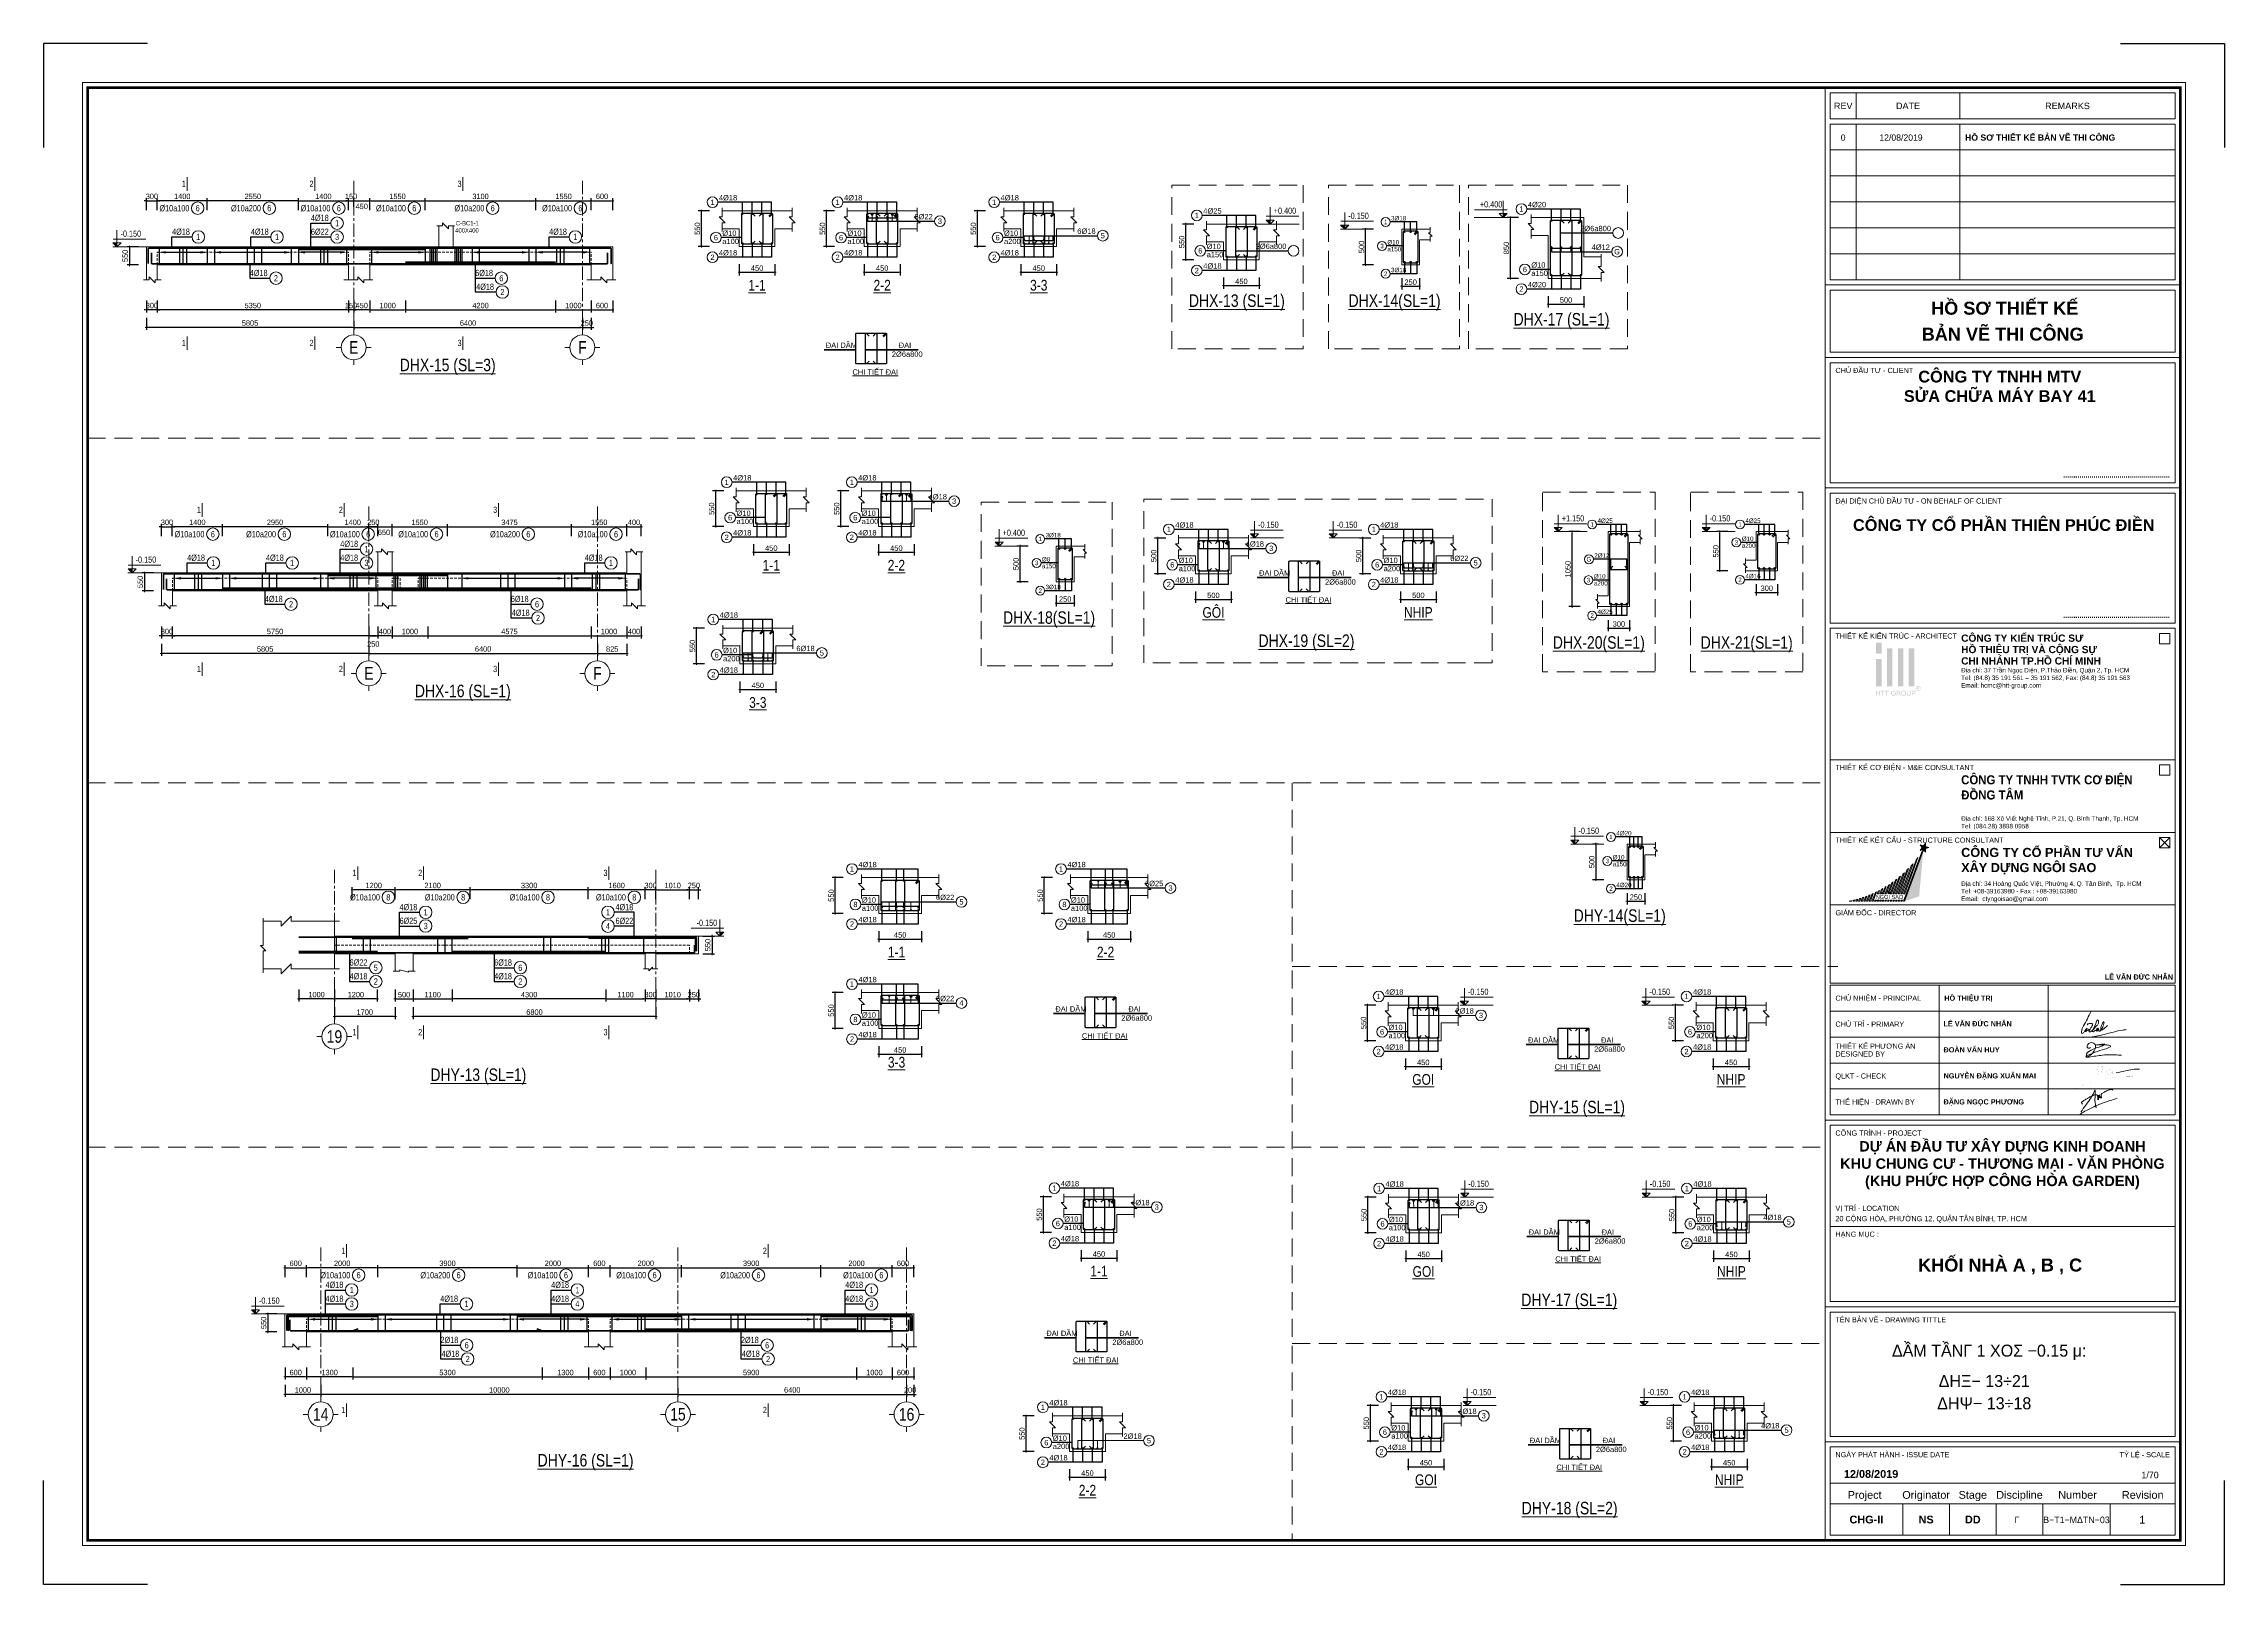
# Model space of a CAD drawing. Header units: millimetres. Extents: x 397144 to 10081729, y 99180 to 1327802.
# Drawn here: x 5028577 to 5089624, y 679461 to 722579 of the extents above; entities that cross this region are included whole.
import ezdxf
from ezdxf.enums import TextEntityAlignment as Align

# ---------------------------------------------------------------- set-up
doc = ezdxf.new("R2010")
doc.units = ezdxf.units.MM
doc.header["$PDSIZE"] = -10
doc.linetypes.add('CENTER', pattern=[2, 1.25, -0.25, 0.25, -0.25])
doc.linetypes.add('HIDDEN', pattern=[0.375, 0.25, -0.125])
doc.layers.get('0').update_dxf_attribs({"linetype": 'CONTINUOUS'})
doc.layers.get('Defpoints').update_dxf_attribs({"color": 12, "linetype": 'CONTINUOUS'})
for name, color, linetype, lineweight in [('CHG_XX_Khung ten$0$A1 BORDER$0$DGIONG', 4, 'CONTINUOUS', 13), ('CHG_XX_Khung ten$0$A1 BORDER$0$STICK', 1, 'CONTINUOUS', 9), ('CHG_XX_Khung ten$0$TEXT', 7, 'CONTINUOUS', 15), ('kata_dim', 8, 'CONTINUOUS', 13), ('kata_grid', 8, 'CENTER', 13), ('kata_net khuat', 9, 'HIDDEN', 5), ('kata_net manh', 8, 'CONTINUOUS', 5), ('kata_net thay', 4, 'CONTINUOUS', 20), ('kata_text', 7, 'CONTINUOUS', 20), ('kata_thep chu', 1, 'CONTINUOUS', 35), ('kata_thep dai', 220, 'CONTINUOUS', 25)]:
    doc.layers.add(name, color=color, linetype=linetype, lineweight=lineweight)
for name, color, linetype in [('CHG_XX_Khung ten$0$TKTC', 1, 'CONTINUOUS'), ('CHUTO', 7, 'CONTINUOUS'), ('X-Ref', 7, 'CONTINUOUS')]:
    doc.layers.add(name, color=color, linetype=linetype)
doc.layers.add('KTH', color=7, linetype='CONTINUOUS', lineweight=5, true_color=0x004d99)
doc.styles.add('CHG_XX_Khung ten$0$A1 BORDER$0$ARIAL', font='arial.ttf')
doc.styles.add('CHG_XX_Khung ten$0$A1 BORDER$0$Arial - Bold', font='arialbd.ttf', dxfattribs={"height": 2.5})
doc.styles.add('CHG_XX_Khung ten$0$A1 BORDER$0$Star-AvoBold', font='VAVOB_0.TTF')
doc.styles.add('CHG_XX_Khung ten$0$A1 BORDER$0$Title Block DD$0$ARIAL', font='arial.ttf')
doc.styles.add('CHG_XX_Khung ten$0$A1 BORDER$0$Title Block DD$0$Arial - Bold', font='arialbd.ttf', dxfattribs={"height": 2.5})
doc.styles.add('CHG_XX_Khung ten$0$arial', font='arial.ttf')
doc.styles.add('CHG_XX_Khung ten$0$Arial - Bold', font='arialbd.ttf')
doc.styles.add('CHG_XX_Khung ten$0$ArialB', font='arialbd.ttf')
doc.styles.add('CHG_XX_Khung ten$0$title block pccc$0$ARIAL', font='arial.ttf')
doc.styles.add('CHG_XX_Khung ten$0$title block pccc$0$Arial - Bold', font='arialbd.ttf', dxfattribs={"height": 2.5})
doc.styles.add('kata_text', font='arial.ttf', dxfattribs={"width": 0.8})
doc.styles.get("Standard").update_dxf_attribs({"font": 'SYMBOL'})
doc.styles.add('Star-HelCon', font='VHELVCN_0.TTF')
doc.styles.add('TTP-HelCon', font='VHELVCN_0.TTF')
doc.dimstyles.new('kata_dim_25', dxfattribs={"dimscale": 25, "dimtxt": 2.5, "dimasz": 1.5, "dimexe": 1.5, "dimexo": 2.5, "dimtad": 1, "dimdec": 0, "dimzin": 0, "dimdsep": 46, "dimtxsty": 'kata_text', "dimblk": 'kata_block_ArchTick', "dimcen": 0.09, "dimdle": 1.2, "dimclrd": 8, "dimclre": 8, "dimclrt": 3, "dimadec": 0, "dimazin": 0, "dimtfac": 1, "dimtdec": 0, "dimtix": 1, "dimtofl": 0, "dimtmove": 0, "dimatfit": 3, "dimfxl": 3.75, "dimfxlon": 1, "dimtolj": 1, "dimtzin": 0, "dimarcsym": 0})
doc.dimstyles.new('kata_dim_30', dxfattribs={"dimscale": 60, "dimtxt": 2.5, "dimasz": 0.5, "dimexe": 1.5, "dimexo": 2.5, "dimtad": 1, "dimdec": 0, "dimlfac": 0.5, "dimzin": 0, "dimdsep": 46, "dimtxsty": 'kata_text', "dimblk": 'kata_block_ArchTick', "dimcen": 0.09, "dimdle": 1.2, "dimclrd": 8, "dimclre": 8, "dimclrt": 3, "dimadec": 0, "dimazin": 0, "dimtfac": 1, "dimtdec": 0, "dimtix": 1, "dimtofl": 0, "dimtmove": 0, "dimatfit": 3, "dimfxl": 3.75, "dimfxlon": 1, "dimtolj": 1, "dimtzin": 0, "dimarcsym": 0})
doc.dimstyles.new('kata_dim_70', dxfattribs={"dimscale": 70, "dimtxt": 2.15, "dimasz": 0.5, "dimexe": 1, "dimexo": 2, "dimtad": 1, "dimdec": 0, "dimrnd": 5, "dimzin": 0, "dimdsep": 46, "dimtxsty": 'Star-HelCon', "dimblk": 'kata_block_ArchTick', "dimcen": 0.09, "dimdle": 1.2, "dimclrd": 8, "dimclre": 8, "dimclrt": 3, "dimadec": 0, "dimazin": 0, "dimtfac": 1, "dimtdec": 0, "dimtix": 1, "dimtmove": 2, "dimatfit": 3, "dimfxl": 3.75, "dimfxlon": 1, "dimtolj": 1, "dimtzin": 0, "dimarcsym": 0})
doc.dimstyles.new('kata_rai_thep', dxfattribs={"dimtxt": 2, "dimasz": 1, "dimexe": 0, "dimexo": 0, "dimtad": 1, "dimdec": 0, "dimzin": 12, "dimdsep": 46, "dimtxsty": 'kata_text', "dimblk": 'kata_block_RUNTIC', "dimcen": 0, "dimse1": 1, "dimse2": 1, "dimclrd": 6, "dimclre": 6, "dimclrt": 7, "dimadec": 0, "dimazin": 3, "dimtfac": 1, "dimtdec": 0, "dimtmove": 2, "dimatfit": 3, "dimldrblk": 'kata_block_LEADERTIC', "dimfxl": 1, "dimtolj": 1, "dimtzin": 0, "dimlwd": -1, "dimlwe": -1, "dimarcsym": 0})

# ---------------------------------------------------------------- blocks, each defined once
blk = doc.blocks.new('kata_block_TD')
at = {"color": 6, "linetype": 'ByBlock', "lineweight": -2, "style": 'kata_text', "width": 0.8}
blk.add_attdef('SECTDET2', text='', height=5, dxfattribs=at).set_placement((0, 7.97), align=Align.CENTER)
at = {"color": 0, "linetype": 'ByBlock', "lineweight": -2, "style": 'kata_text', "width": 0.8}
blk.add_attdef('SECTDET1', text='', height=5, dxfattribs=at).set_placement((0, 1.47), align=Align.CENTER)
at = {"color": 3, "lineweight": 25, "style": 'kata_text', "width": 0.8}
blk.add_attdef('SSCALE', text='', height=2.5, dxfattribs=at).set_placement((0, -4), align=Align.CENTER)
blk = doc.blocks.new('kata_block_SECBAL')
at = {"color": 0, "linetype": 'ByBlock', "lineweight": -2}
blk.add_line((0, 4.36), (0, -1), dxfattribs=at)
at = {"color": 0, "linetype": 'ByBlock', "lineweight": -2, "style": 'kata_text', "width": 0.8}
blk.add_attdef('DETAIL', text='', height=2.5, dxfattribs=at).set_placement((-0.5, 1.75), align=Align.MIDDLE_RIGHT)
blk = doc.blocks.new('*U15')
at = {"color": 0, "linetype": 'ByBlock', "lineweight": -2}
blk.add_line((0, -1), (0, 4.36), dxfattribs=at)
at = {"color": 0, "linetype": 'ByBlock', "lineweight": -2, "style": 'kata_text', "width": 0.8}
blk.add_attdef('DETAIL', text='', height=2.5, dxfattribs=at).set_placement((-0.5, 1.75), align=Align.MIDDLE_RIGHT)
blk = doc.blocks.new('kata_block_GRID')
for p, q in [((-5, 0), (-7, 0)), ((0, 5), (0, 7)), ((5, 0), (7, 0)), ((0, -5), (0, -7))]:
    blk.add_line(p, q)
blk.add_circle((0, 0), 5)
at = {"color": 7, "style": 'kata_text', "width": 0.8}
blk.add_attdef('GRID', text='', height=5, dxfattribs=at).set_placement((0, 0), align=Align.MIDDLE)
blk = doc.blocks.new('kata_block_ArchTick')
at = {"color": 8}
blk.add_line((1, 0), (-1, 0), dxfattribs=at)
at = {"color": 8, "const_width": 0.15}
blk.add_lwpolyline([(-0.5, -0.5), (0.5, 0.5)], dxfattribs=at)
blk = doc.blocks.new('*D261')
at = {"layer": 'Defpoints', "color": 0, "transparency": 16777216}
for p in [(5043658, 716389), (5037258, 714955), (5043658, 714639)]:
    blk.add_point(p, dxfattribs=at)
at = {"layer": 'kata_dim', "color": 8, "lineweight": -2, "transparency": 16777216}
for p, q in [((5043658, 714901), (5043658, 714569)), ((5037258, 714815), (5037258, 714569)), ((5037293, 714639), (5043623, 714639))]:
    blk.add_line(p, q, dxfattribs=at)
at = {"layer": 'kata_dim', "color": 8, "lineweight": -2, "transparency": 16777216, "xscale": 35, "yscale": 35, "zscale": 35, "rotation": 180}
blk.add_blockref('kata_block_ArchTick', (5037258, 714639), dxfattribs=at)
at = {"layer": 'kata_dim', "color": 8, "lineweight": -2, "transparency": 16777216, "xscale": 35, "yscale": 35, "zscale": 35}
blk.add_blockref('kata_block_ArchTick', (5043658, 714639), dxfattribs=at)
at = {"layer": 'kata_dim', "color": 3, "transparency": 16777216, "insert": (5040458, 714759), "char_height": 150.5, "attachment_point": 5, "style": 'Star-HelCon'}
blk.add_mtext('\\A1;6400', dxfattribs=at)
blk = doc.blocks.new('*D262')
at = {"layer": 'Defpoints', "color": 0, "ltscale": 0.8, "transparency": 16777216}
for p in [(5031453, 715969), (5037258, 714955), (5031453, 714639)]:
    blk.add_point(p, dxfattribs=at)
at = {"layer": 'kata_dim', "color": 8, "lineweight": -2, "ltscale": 0.8, "transparency": 16777216}
for p, q in [((5031453, 714901), (5031453, 714569)), ((5037223, 714639), (5031488, 714639)), ((5037258, 714815), (5037258, 714569))]:
    blk.add_line(p, q, dxfattribs=at)
at = {"layer": 'kata_dim', "color": 8, "lineweight": -2, "ltscale": 0.8, "transparency": 16777216, "xscale": 35, "yscale": 35, "zscale": 35, "rotation": 180}
blk.add_blockref('kata_block_ArchTick', (5031453, 714639), dxfattribs=at)
at = {"layer": 'kata_dim', "color": 8, "lineweight": -2, "ltscale": 0.8, "transparency": 16777216, "xscale": 35, "yscale": 35, "zscale": 35}
blk.add_blockref('kata_block_ArchTick', (5037258, 714639), dxfattribs=at)
at = {"layer": 'kata_dim', "color": 3, "ltscale": 0.8, "transparency": 16777216, "insert": (5034355, 714759), "char_height": 150.5, "attachment_point": 5, "style": 'Star-HelCon'}
blk.add_mtext('\\A1;5805', dxfattribs=at)
blk = doc.blocks.new('*D263')
at = {"layer": 'Defpoints', "color": 0, "transparency": 16777216}
for p in [(5042908, 715707), (5043908, 715969), (5043908, 715129)]:
    blk.add_point(p, dxfattribs=at)
at = {"layer": 'kata_dim', "color": 8, "lineweight": -2, "transparency": 16777216}
for p, q in [((5042908, 715391), (5042908, 715059)), ((5042943, 715129), (5043873, 715129)), ((5043908, 715391), (5043908, 715059))]:
    blk.add_line(p, q, dxfattribs=at)
at = {"layer": 'kata_dim', "color": 8, "lineweight": -2, "transparency": 16777216, "xscale": 35, "yscale": 35, "zscale": 35, "rotation": 180}
blk.add_blockref('kata_block_ArchTick', (5042908, 715129), dxfattribs=at)
at = {"layer": 'kata_dim', "color": 8, "lineweight": -2, "transparency": 16777216, "xscale": 35, "yscale": 35, "zscale": 35}
blk.add_blockref('kata_block_ArchTick', (5043908, 715129), dxfattribs=at)
at = {"layer": 'kata_dim', "color": 3, "transparency": 16777216, "insert": (5043408, 715249), "char_height": 150.5, "attachment_point": 5, "style": 'Star-HelCon'}
blk.add_mtext('\\A1;1000', dxfattribs=at)
blk = doc.blocks.new('*D264')
at = {"layer": 'Defpoints', "color": 0, "transparency": 16777216}
for p in [(5031758, 718184), (5031458, 716889), (5031758, 716389)]:
    blk.add_point(p, dxfattribs=at)
at = {"layer": 'kata_dim', "color": 8, "lineweight": -2, "transparency": 16777216}
for p, q in [((5031423, 718184), (5031388, 718184)), ((5031458, 717921), (5031458, 718254)), ((5031458, 718184), (5031758, 718184)), ((5031758, 717921), (5031758, 718254)), ((5031793, 718184), (5031828, 718184))]:
    blk.add_line(p, q, dxfattribs=at)
at = {"layer": 'kata_dim', "color": 8, "lineweight": -2, "transparency": 16777216, "xscale": 35, "yscale": 35, "zscale": 35}
blk.add_blockref('kata_block_ArchTick', (5031458, 718184), dxfattribs=at)
at = {"layer": 'kata_dim', "color": 8, "lineweight": -2, "transparency": 16777216, "xscale": 35, "yscale": 35, "zscale": 35, "rotation": 180}
blk.add_blockref('kata_block_ArchTick', (5031758, 718184), dxfattribs=at)
at = {"layer": 'kata_dim', "color": 3, "transparency": 16777216, "insert": (5031608, 718304), "char_height": 150.5, "attachment_point": 5, "style": 'Star-HelCon'}
blk.add_mtext('\\A1;300', dxfattribs=at)
blk = doc.blocks.new('*U14')
blk.add_circle((2.5, 0), 2.5)
at = {"layer": 'kata_text', "color": 3, "style": 'kata_text', "width": 0.8}
blk.add_attdef('DKKC2', text='', height=2.5, dxfattribs=at).set_placement((-0.85, -1.25), align=Align.RIGHT)
at = {"layer": 'kata_text', "color": 7, "style": 'kata_text', "width": 0.8}
blk.add_attdef('SH3', text='', height=2.5, dxfattribs=at).set_placement((2.5, 0), align=Align.MIDDLE)
blk = doc.blocks.new('*D265')
at = {"layer": 'Defpoints', "color": 0, "transparency": 16777216}
for p in [(5037108, 718184), (5037108, 716889), (5035708, 716389)]:
    blk.add_point(p, dxfattribs=at)
at = {"layer": 'kata_dim', "color": 8, "lineweight": -2, "transparency": 16777216}
for p, q in [((5035708, 717921), (5035708, 718254)), ((5035743, 718184), (5037073, 718184)), ((5037108, 717921), (5037108, 718254))]:
    blk.add_line(p, q, dxfattribs=at)
at = {"layer": 'kata_dim', "color": 8, "lineweight": -2, "transparency": 16777216, "xscale": 35, "yscale": 35, "zscale": 35, "rotation": 180}
blk.add_blockref('kata_block_ArchTick', (5035708, 718184), dxfattribs=at)
at = {"layer": 'kata_dim', "color": 8, "lineweight": -2, "transparency": 16777216, "xscale": 35, "yscale": 35, "zscale": 35}
blk.add_blockref('kata_block_ArchTick', (5037108, 718184), dxfattribs=at)
at = {"layer": 'kata_dim', "color": 3, "transparency": 16777216, "insert": (5036408, 718304), "char_height": 150.5, "attachment_point": 5, "style": 'Star-HelCon'}
blk.add_mtext('\\A1;1400', dxfattribs=at)
blk = doc.blocks.new('*D266')
at = {"layer": 'Defpoints', "color": 0, "ltscale": 0.8, "transparency": 16777216}
for p in [(5037258, 718184), (5037258, 717880), (5037108, 716889)]:
    blk.add_point(p, dxfattribs=at)
at = {"layer": 'kata_dim', "color": 8, "lineweight": -2, "ltscale": 0.8, "transparency": 16777216}
for p, q in [((5037073, 718184), (5037038, 718184)), ((5037108, 717921), (5037108, 718254)), ((5037108, 718184), (5037258, 718184)), ((5037258, 718020), (5037258, 718254)), ((5037293, 718184), (5037328, 718184))]:
    blk.add_line(p, q, dxfattribs=at)
at = {"layer": 'kata_dim', "color": 8, "lineweight": -2, "ltscale": 0.8, "transparency": 16777216, "xscale": 35, "yscale": 35, "zscale": 35}
blk.add_blockref('kata_block_ArchTick', (5037108, 718184), dxfattribs=at)
at = {"layer": 'kata_dim', "color": 8, "lineweight": -2, "ltscale": 0.8, "transparency": 16777216, "xscale": 35, "yscale": 35, "zscale": 35, "rotation": 180}
blk.add_blockref('kata_block_ArchTick', (5037258, 718184), dxfattribs=at)
at = {"layer": 'kata_dim', "color": 3, "ltscale": 0.8, "transparency": 16777216, "insert": (5037183, 718304), "char_height": 150.5, "attachment_point": 5, "style": 'Star-HelCon'}
blk.add_mtext('\\A1;150', dxfattribs=at)
blk = doc.blocks.new('*D267')
at = {"layer": 'Defpoints', "color": 0, "ltscale": 0.8, "transparency": 16777216}
for p in [(5037708, 718184), (5037258, 717880), (5037708, 716389)]:
    blk.add_point(p, dxfattribs=at)
at = {"layer": 'kata_dim', "color": 8, "lineweight": -2, "ltscale": 0.8, "transparency": 16777216}
for p, q in [((5037258, 718020), (5037258, 718254)), ((5037293, 718184), (5037673, 718184)), ((5037708, 717921), (5037708, 718254))]:
    blk.add_line(p, q, dxfattribs=at)
at = {"layer": 'kata_dim', "color": 8, "lineweight": -2, "ltscale": 0.8, "transparency": 16777216, "xscale": 35, "yscale": 35, "zscale": 35, "rotation": 180}
blk.add_blockref('kata_block_ArchTick', (5037258, 718184), dxfattribs=at)
at = {"layer": 'kata_dim', "color": 8, "lineweight": -2, "ltscale": 0.8, "transparency": 16777216, "xscale": 35, "yscale": 35, "zscale": 35}
blk.add_blockref('kata_block_ArchTick', (5037708, 718184), dxfattribs=at)
at = {"layer": 'kata_dim', "color": 3, "ltscale": 0.8, "transparency": 16777216, "insert": (5037483, 718024), "char_height": 150.5, "attachment_point": 5, "style": 'Star-HelCon'}
blk.add_mtext('\\A1;450', dxfattribs=at)
blk = doc.blocks.new('*D268')
at = {"layer": 'Defpoints', "color": 0, "ltscale": 0.8, "transparency": 16777216}
for p in [(5044508, 718184), (5044508, 716889), (5043908, 716389)]:
    blk.add_point(p, dxfattribs=at)
at = {"layer": 'kata_dim', "color": 8, "lineweight": -2, "ltscale": 0.8, "transparency": 16777216}
for p, q in [((5043908, 717921), (5043908, 718254)), ((5043943, 718184), (5044473, 718184)), ((5044508, 717921), (5044508, 718254))]:
    blk.add_line(p, q, dxfattribs=at)
at = {"layer": 'kata_dim', "color": 8, "lineweight": -2, "ltscale": 0.8, "transparency": 16777216, "xscale": 35, "yscale": 35, "zscale": 35, "rotation": 180}
blk.add_blockref('kata_block_ArchTick', (5043908, 718184), dxfattribs=at)
at = {"layer": 'kata_dim', "color": 8, "lineweight": -2, "ltscale": 0.8, "transparency": 16777216, "xscale": 35, "yscale": 35, "zscale": 35}
blk.add_blockref('kata_block_ArchTick', (5044508, 718184), dxfattribs=at)
at = {"layer": 'kata_dim', "color": 3, "ltscale": 0.8, "transparency": 16777216, "insert": (5044208, 718304), "char_height": 150.5, "attachment_point": 5, "style": 'Star-HelCon'}
blk.add_mtext('\\A1;600', dxfattribs=at)
blk = doc.blocks.new('*D269')
at = {"layer": 'Defpoints', "color": 0, "transparency": 16777216}
for p in [(5039258, 718184), (5039258, 716889), (5037708, 716389)]:
    blk.add_point(p, dxfattribs=at)
at = {"layer": 'kata_dim', "color": 8, "lineweight": -2, "transparency": 16777216}
for p, q in [((5037708, 717921), (5037708, 718254)), ((5037743, 718184), (5039223, 718184)), ((5039258, 717921), (5039258, 718254))]:
    blk.add_line(p, q, dxfattribs=at)
at = {"layer": 'kata_dim', "color": 8, "lineweight": -2, "transparency": 16777216, "xscale": 35, "yscale": 35, "zscale": 35, "rotation": 180}
blk.add_blockref('kata_block_ArchTick', (5037708, 718184), dxfattribs=at)
at = {"layer": 'kata_dim', "color": 8, "lineweight": -2, "transparency": 16777216, "xscale": 35, "yscale": 35, "zscale": 35}
blk.add_blockref('kata_block_ArchTick', (5039258, 718184), dxfattribs=at)
at = {"layer": 'kata_dim', "color": 3, "transparency": 16777216, "insert": (5038483, 718304), "char_height": 150.5, "attachment_point": 5, "style": 'Star-HelCon'}
blk.add_mtext('\\A1;1550', dxfattribs=at)
blk = doc.blocks.new('*D270')
at = {"layer": 'Defpoints', "color": 0, "ltscale": 0.8, "transparency": 16777216}
for p in [(5042358, 718184), (5042358, 717921), (5039258, 716889)]:
    blk.add_point(p, dxfattribs=at)
at = {"layer": 'kata_dim', "color": 8, "lineweight": -2, "ltscale": 0.8, "transparency": 16777216}
for p, q in [((5039258, 717921), (5039258, 718254)), ((5039293, 718184), (5042323, 718184)), ((5042358, 718061), (5042358, 718254))]:
    blk.add_line(p, q, dxfattribs=at)
at = {"layer": 'kata_dim', "color": 8, "lineweight": -2, "ltscale": 0.8, "transparency": 16777216, "xscale": 35, "yscale": 35, "zscale": 35, "rotation": 180}
blk.add_blockref('kata_block_ArchTick', (5039258, 718184), dxfattribs=at)
at = {"layer": 'kata_dim', "color": 8, "lineweight": -2, "ltscale": 0.8, "transparency": 16777216, "xscale": 35, "yscale": 35, "zscale": 35}
blk.add_blockref('kata_block_ArchTick', (5042358, 718184), dxfattribs=at)
at = {"layer": 'kata_dim', "color": 3, "ltscale": 0.8, "transparency": 16777216, "insert": (5040808, 718304), "char_height": 150.5, "attachment_point": 5, "style": 'Star-HelCon'}
blk.add_mtext('\\A1;3100', dxfattribs=at)
blk = doc.blocks.new('*D271')
at = {"layer": 'Defpoints', "color": 0, "transparency": 16777216}
for p in [(5043908, 718184), (5043908, 716889), (5042358, 716389)]:
    blk.add_point(p, dxfattribs=at)
at = {"layer": 'kata_dim', "color": 8, "lineweight": -2, "transparency": 16777216}
for p, q in [((5042358, 717921), (5042358, 718254)), ((5042393, 718184), (5043873, 718184)), ((5043908, 717921), (5043908, 718254))]:
    blk.add_line(p, q, dxfattribs=at)
at = {"layer": 'kata_dim', "color": 8, "lineweight": -2, "transparency": 16777216, "xscale": 35, "yscale": 35, "zscale": 35, "rotation": 180}
blk.add_blockref('kata_block_ArchTick', (5042358, 718184), dxfattribs=at)
at = {"layer": 'kata_dim', "color": 8, "lineweight": -2, "transparency": 16777216, "xscale": 35, "yscale": 35, "zscale": 35}
blk.add_blockref('kata_block_ArchTick', (5043908, 718184), dxfattribs=at)
at = {"layer": 'kata_dim', "color": 3, "transparency": 16777216, "insert": (5043133, 718304), "char_height": 150.5, "attachment_point": 5, "style": 'Star-HelCon'}
blk.add_mtext('\\A1;1550', dxfattribs=at)
blk = doc.blocks.new('kata_block_RUNTIC')
at = {"layer": 'kata_dim', "color": 6}
blk.add_line((0, 0.75), (0, -0.75), dxfattribs=at)
blk.add_lwpolyline([(0, 0, 0, 1, 0), (-2.7, 0, 1, 1, 0)], format="xyseb", dxfattribs=at)
blk = doc.blocks.new('*D272')
at = {"layer": 'Defpoints', "color": 6, "transparency": 16777216}
blk.add_line((5031878, 716739), (5033088, 716739), dxfattribs=at)
at = {"layer": 'Defpoints', "color": 0, "transparency": 16777216}
for p in [(5031808, 716739), (5033158, 716739), (5033158, 716739)]:
    blk.add_point(p, dxfattribs=at)
at = {"layer": 'Defpoints', "color": 6, "transparency": 16777216, "xscale": 70, "yscale": 70, "zscale": 70, "rotation": 180}
blk.add_blockref('kata_block_RUNTIC', (5031808, 716739), dxfattribs=at)
at = {"layer": 'Defpoints', "color": 6, "transparency": 16777216, "xscale": 70, "yscale": 70, "zscale": 70}
blk.add_blockref('kata_block_RUNTIC', (5033158, 716739), dxfattribs=at)
blk = doc.blocks.new('kata_block_LEADERTIC')
at = {"layer": 'kata_dim', "color": 6}
blk.add_lwpolyline([(0, 0, 0, 1, 0), (-2.7, 0, 1, 1, 0)], format="xyseb", dxfattribs=at)
blk = doc.blocks.new('*D273')
at = {"layer": 'Defpoints', "color": 6, "transparency": 16777216}
blk.add_line((5033428, 716739), (5035438, 716739), dxfattribs=at)
at = {"layer": 'Defpoints', "color": 0, "transparency": 16777216}
for p in [(5033358, 716739), (5035508, 716739), (5035508, 716739)]:
    blk.add_point(p, dxfattribs=at)
at = {"layer": 'Defpoints', "color": 6, "transparency": 16777216, "xscale": 70, "yscale": 70, "zscale": 70, "rotation": 180}
blk.add_blockref('kata_block_RUNTIC', (5033358, 716739), dxfattribs=at)
at = {"layer": 'Defpoints', "color": 6, "transparency": 16777216, "xscale": 70, "yscale": 70, "zscale": 70}
blk.add_blockref('kata_block_RUNTIC', (5035508, 716739), dxfattribs=at)
blk = doc.blocks.new('*D274')
at = {"layer": 'Defpoints', "color": 6, "transparency": 16777216}
blk.add_line((5036988, 716739), (5035778, 716739), dxfattribs=at)
at = {"layer": 'Defpoints', "color": 0, "transparency": 16777216}
for p in [(5035708, 716739), (5035708, 716739), (5037058, 716739)]:
    blk.add_point(p, dxfattribs=at)
at = {"layer": 'Defpoints', "color": 6, "transparency": 16777216, "xscale": 70, "yscale": 70, "zscale": 70, "rotation": 180}
blk.add_blockref('kata_block_RUNTIC', (5035708, 716739), dxfattribs=at)
at = {"layer": 'Defpoints', "color": 6, "transparency": 16777216, "xscale": 70, "yscale": 70, "zscale": 70}
blk.add_blockref('kata_block_RUNTIC', (5037058, 716739), dxfattribs=at)
blk = doc.blocks.new('*U11')
blk.add_circle((2.5, 0), 2.5)
at = {"layer": 'kata_text', "color": 3, "style": 'kata_text', "width": 0.8}
blk.add_attdef('DK2', text='', height=2.5, dxfattribs=at).set_placement((-0.85, 0.85), align=Align.RIGHT)
at = {"layer": 'kata_text', "color": 7, "style": 'kata_text', "width": 0.8}
blk.add_attdef('SH3', text='', height=2.5, dxfattribs=at).set_placement((2.5, 0), align=Align.MIDDLE)
blk = doc.blocks.new('*D275')
at = {"layer": 'Defpoints', "color": 6, "transparency": 16777216}
blk.add_line((5037828, 716739), (5039188, 716739), dxfattribs=at)
at = {"layer": 'Defpoints', "color": 0, "transparency": 16777216}
for p in [(5037758, 716739), (5039258, 716739), (5039258, 716739)]:
    blk.add_point(p, dxfattribs=at)
at = {"layer": 'Defpoints', "color": 6, "transparency": 16777216, "xscale": 70, "yscale": 70, "zscale": 70, "rotation": 180}
blk.add_blockref('kata_block_RUNTIC', (5037758, 716739), dxfattribs=at)
at = {"layer": 'Defpoints', "color": 6, "transparency": 16777216, "xscale": 70, "yscale": 70, "zscale": 70}
blk.add_blockref('kata_block_RUNTIC', (5039258, 716739), dxfattribs=at)
blk = doc.blocks.new('*D276')
at = {"layer": 'Defpoints', "color": 6, "transparency": 16777216}
blk.add_line((5040643, 716739), (5042088, 716739), dxfattribs=at)
at = {"layer": 'Defpoints', "color": 0, "transparency": 16777216}
for p in [(5040573, 716739), (5042158, 716739), (5042158, 716739)]:
    blk.add_point(p, dxfattribs=at)
at = {"layer": 'Defpoints', "color": 6, "transparency": 16777216, "xscale": 70, "yscale": 70, "zscale": 70, "rotation": 180}
blk.add_blockref('kata_block_RUNTIC', (5040573, 716739), dxfattribs=at)
at = {"layer": 'Defpoints', "color": 6, "transparency": 16777216, "xscale": 70, "yscale": 70, "zscale": 70}
blk.add_blockref('kata_block_RUNTIC', (5042158, 716739), dxfattribs=at)
blk = doc.blocks.new('*D277')
at = {"layer": 'Defpoints', "color": 6, "transparency": 16777216}
blk.add_line((5043788, 716739), (5042428, 716739), dxfattribs=at)
at = {"layer": 'Defpoints', "color": 0, "transparency": 16777216}
for p in [(5042358, 716739), (5042358, 716739), (5043858, 716739)]:
    blk.add_point(p, dxfattribs=at)
at = {"layer": 'Defpoints', "color": 6, "transparency": 16777216, "xscale": 70, "yscale": 70, "zscale": 70, "rotation": 180}
blk.add_blockref('kata_block_RUNTIC', (5042358, 716739), dxfattribs=at)
at = {"layer": 'Defpoints', "color": 6, "transparency": 16777216, "xscale": 70, "yscale": 70, "zscale": 70}
blk.add_blockref('kata_block_RUNTIC', (5043858, 716739), dxfattribs=at)
blk = doc.blocks.new('*U20')
blk.add_circle((2.5, 0), 2.5)
at = {"layer": 'kata_text', "color": 3, "style": 'kata_text', "width": 0.8}
for tag, p in [('DK2', (-0.85, 0.85)), ('KC2', (-0.85, -2.97))]:
    blk.add_attdef(tag, text='', height=2.5, dxfattribs=at).set_placement(p, align=Align.RIGHT)
at = {"layer": 'kata_text', "color": 7, "style": 'kata_text', "width": 0.8}
blk.add_attdef('SH3', text='', height=2.5, dxfattribs=at).set_placement((2.5, 0), align=Align.MIDDLE)
blk = doc.blocks.new('*D278')
at = {"layer": 'Defpoints', "color": 0, "ltscale": 0.8, "transparency": 16777216}
for p in [(5043658, 716389), (5043908, 715969), (5043908, 714639)]:
    blk.add_point(p, dxfattribs=at)
at = {"layer": 'kata_dim', "color": 8, "lineweight": -2, "ltscale": 0.8, "transparency": 16777216}
for p, q in [((5043658, 714901), (5043658, 714569)), ((5043908, 714901), (5043908, 714569)), ((5043623, 714639), (5043588, 714639)), ((5043658, 714639), (5043908, 714639)), ((5043943, 714639), (5043978, 714639))]:
    blk.add_line(p, q, dxfattribs=at)
at = {"layer": 'kata_dim', "color": 8, "lineweight": -2, "ltscale": 0.8, "transparency": 16777216, "xscale": 35, "yscale": 35, "zscale": 35}
blk.add_blockref('kata_block_ArchTick', (5043658, 714639), dxfattribs=at)
at = {"layer": 'kata_dim', "color": 8, "lineweight": -2, "ltscale": 0.8, "transparency": 16777216, "xscale": 35, "yscale": 35, "zscale": 35, "rotation": 180}
blk.add_blockref('kata_block_ArchTick', (5043908, 714639), dxfattribs=at)
at = {"layer": 'kata_dim', "color": 3, "ltscale": 0.8, "transparency": 16777216, "insert": (5043783, 714759), "char_height": 150.5, "attachment_point": 5, "style": 'Star-HelCon'}
blk.add_mtext('\\A1;250', dxfattribs=at)
blk = doc.blocks.new('*D279')
at = {"layer": 'Defpoints', "color": 0, "ltscale": 0.8, "transparency": 16777216}
for p in [(5043908, 715969), (5044508, 715969), (5044508, 715129)]:
    blk.add_point(p, dxfattribs=at)
at = {"layer": 'kata_dim', "color": 8, "lineweight": -2, "ltscale": 0.8, "transparency": 16777216}
for p, q in [((5043908, 715391), (5043908, 715059)), ((5043943, 715129), (5044473, 715129)), ((5044508, 715391), (5044508, 715059))]:
    blk.add_line(p, q, dxfattribs=at)
at = {"layer": 'kata_dim', "color": 8, "lineweight": -2, "ltscale": 0.8, "transparency": 16777216, "xscale": 35, "yscale": 35, "zscale": 35, "rotation": 180}
blk.add_blockref('kata_block_ArchTick', (5043908, 715129), dxfattribs=at)
at = {"layer": 'kata_dim', "color": 8, "lineweight": -2, "ltscale": 0.8, "transparency": 16777216, "xscale": 35, "yscale": 35, "zscale": 35}
blk.add_blockref('kata_block_ArchTick', (5044508, 715129), dxfattribs=at)
at = {"layer": 'kata_dim', "color": 3, "ltscale": 0.8, "transparency": 16777216, "insert": (5044208, 715249), "char_height": 150.5, "attachment_point": 5, "style": 'Star-HelCon'}
blk.add_mtext('\\A1;600', dxfattribs=at)
blk = doc.blocks.new('*D280')
at = {"layer": 'Defpoints', "color": 0, "transparency": 16777216}
for p in [(5037708, 715707), (5038708, 715969), (5038708, 715129)]:
    blk.add_point(p, dxfattribs=at)
at = {"layer": 'kata_dim', "color": 8, "lineweight": -2, "transparency": 16777216}
for p, q in [((5037708, 715391), (5037708, 715059)), ((5037743, 715129), (5038673, 715129)), ((5038708, 715391), (5038708, 715059))]:
    blk.add_line(p, q, dxfattribs=at)
at = {"layer": 'kata_dim', "color": 8, "lineweight": -2, "transparency": 16777216, "xscale": 35, "yscale": 35, "zscale": 35, "rotation": 180}
blk.add_blockref('kata_block_ArchTick', (5037708, 715129), dxfattribs=at)
at = {"layer": 'kata_dim', "color": 8, "lineweight": -2, "transparency": 16777216, "xscale": 35, "yscale": 35, "zscale": 35}
blk.add_blockref('kata_block_ArchTick', (5038708, 715129), dxfattribs=at)
at = {"layer": 'kata_dim', "color": 3, "transparency": 16777216, "insert": (5038208, 715249), "char_height": 150.5, "attachment_point": 5, "style": 'Star-HelCon'}
blk.add_mtext('\\A1;1000', dxfattribs=at)
blk = doc.blocks.new('*D281')
at = {"layer": 'Defpoints', "color": 0, "ltscale": 0.8, "transparency": 16777216}
for p in [(5038708, 715969), (5042908, 715391), (5042908, 715129)]:
    blk.add_point(p, dxfattribs=at)
at = {"layer": 'kata_dim', "color": 8, "lineweight": -2, "ltscale": 0.8, "transparency": 16777216}
for p, q in [((5038708, 715391), (5038708, 715059)), ((5038743, 715129), (5042873, 715129)), ((5042908, 715251), (5042908, 715059))]:
    blk.add_line(p, q, dxfattribs=at)
at = {"layer": 'kata_dim', "color": 8, "lineweight": -2, "ltscale": 0.8, "transparency": 16777216, "xscale": 35, "yscale": 35, "zscale": 35, "rotation": 180}
blk.add_blockref('kata_block_ArchTick', (5038708, 715129), dxfattribs=at)
at = {"layer": 'kata_dim', "color": 8, "lineweight": -2, "ltscale": 0.8, "transparency": 16777216, "xscale": 35, "yscale": 35, "zscale": 35}
blk.add_blockref('kata_block_ArchTick', (5042908, 715129), dxfattribs=at)
at = {"layer": 'kata_dim', "color": 3, "ltscale": 0.8, "transparency": 16777216, "insert": (5040808, 715249), "char_height": 150.5, "attachment_point": 5, "style": 'Star-HelCon'}
blk.add_mtext('\\A1;4200', dxfattribs=at)
blk = doc.blocks.new('*D282')
at = {"layer": 'Defpoints', "color": 0, "ltscale": 0.8, "transparency": 16777216}
for p in [(5037258, 715848), (5037708, 715707), (5037258, 715129)]:
    blk.add_point(p, dxfattribs=at)
at = {"layer": 'kata_dim', "color": 8, "lineweight": -2, "ltscale": 0.8, "transparency": 16777216}
for p, q in [((5037258, 715391), (5037258, 715059)), ((5037673, 715129), (5037293, 715129)), ((5037708, 715391), (5037708, 715059))]:
    blk.add_line(p, q, dxfattribs=at)
at = {"layer": 'kata_dim', "color": 8, "lineweight": -2, "ltscale": 0.8, "transparency": 16777216, "xscale": 35, "yscale": 35, "zscale": 35, "rotation": 180}
blk.add_blockref('kata_block_ArchTick', (5037258, 715129), dxfattribs=at)
at = {"layer": 'kata_dim', "color": 8, "lineweight": -2, "ltscale": 0.8, "transparency": 16777216, "xscale": 35, "yscale": 35, "zscale": 35}
blk.add_blockref('kata_block_ArchTick', (5037708, 715129), dxfattribs=at)
at = {"layer": 'kata_dim', "color": 3, "ltscale": 0.8, "transparency": 16777216, "insert": (5037483, 715249), "char_height": 150.5, "attachment_point": 5, "style": 'Star-HelCon'}
blk.add_mtext('\\A1;450', dxfattribs=at)
blk = doc.blocks.new('*D283')
at = {"layer": 'Defpoints', "color": 0, "ltscale": 0.8, "transparency": 16777216}
for p in [(5037108, 715969), (5037258, 715848), (5037108, 715129)]:
    blk.add_point(p, dxfattribs=at)
at = {"layer": 'kata_dim', "color": 8, "lineweight": -2, "ltscale": 0.8, "transparency": 16777216}
for p, q in [((5037073, 715129), (5037038, 715129)), ((5037108, 715391), (5037108, 715059)), ((5037258, 715129), (5037108, 715129)), ((5037258, 715391), (5037258, 715059)), ((5037293, 715129), (5037328, 715129))]:
    blk.add_line(p, q, dxfattribs=at)
at = {"layer": 'kata_dim', "color": 8, "lineweight": -2, "ltscale": 0.8, "transparency": 16777216, "xscale": 35, "yscale": 35, "zscale": 35}
blk.add_blockref('kata_block_ArchTick', (5037108, 715129), dxfattribs=at)
at = {"layer": 'kata_dim', "color": 8, "lineweight": -2, "ltscale": 0.8, "transparency": 16777216, "xscale": 35, "yscale": 35, "zscale": 35, "rotation": 180}
blk.add_blockref('kata_block_ArchTick', (5037258, 715129), dxfattribs=at)
at = {"layer": 'kata_dim', "color": 3, "ltscale": 0.8, "transparency": 16777216, "insert": (5037183, 715249), "char_height": 150.5, "attachment_point": 5, "style": 'Star-HelCon'}
blk.add_mtext('\\A1;150', dxfattribs=at)
blk = doc.blocks.new('*D284')
at = {"layer": 'Defpoints', "color": 0, "ltscale": 0.8, "transparency": 16777216}
for p in [(5031758, 715969), (5037108, 715969), (5031758, 715129)]:
    blk.add_point(p, dxfattribs=at)
at = {"layer": 'kata_dim', "color": 8, "lineweight": -2, "ltscale": 0.8, "transparency": 16777216}
for p, q in [((5031758, 715391), (5031758, 715059)), ((5037073, 715129), (5031793, 715129)), ((5037108, 715391), (5037108, 715059))]:
    blk.add_line(p, q, dxfattribs=at)
at = {"layer": 'kata_dim', "color": 8, "lineweight": -2, "ltscale": 0.8, "transparency": 16777216, "xscale": 35, "yscale": 35, "zscale": 35, "rotation": 180}
blk.add_blockref('kata_block_ArchTick', (5031758, 715129), dxfattribs=at)
at = {"layer": 'kata_dim', "color": 8, "lineweight": -2, "ltscale": 0.8, "transparency": 16777216, "xscale": 35, "yscale": 35, "zscale": 35}
blk.add_blockref('kata_block_ArchTick', (5037108, 715129), dxfattribs=at)
at = {"layer": 'kata_dim', "color": 3, "ltscale": 0.8, "transparency": 16777216, "insert": (5034433, 715249), "char_height": 150.5, "attachment_point": 5, "style": 'Star-HelCon'}
blk.add_mtext('\\A1;5350', dxfattribs=at)
blk = doc.blocks.new('*D285')
at = {"layer": 'Defpoints', "color": 0, "ltscale": 0.8, "transparency": 16777216}
for p in [(5031458, 715969), (5031758, 715969), (5031458, 715129)]:
    blk.add_point(p, dxfattribs=at)
at = {"layer": 'kata_dim', "color": 8, "lineweight": -2, "ltscale": 0.8, "transparency": 16777216}
for p, q in [((5031423, 715129), (5031388, 715129)), ((5031458, 715391), (5031458, 715059)), ((5031758, 715129), (5031458, 715129)), ((5031758, 715391), (5031758, 715059)), ((5031793, 715129), (5031828, 715129))]:
    blk.add_line(p, q, dxfattribs=at)
at = {"layer": 'kata_dim', "color": 8, "lineweight": -2, "ltscale": 0.8, "transparency": 16777216, "xscale": 35, "yscale": 35, "zscale": 35}
blk.add_blockref('kata_block_ArchTick', (5031458, 715129), dxfattribs=at)
at = {"layer": 'kata_dim', "color": 8, "lineweight": -2, "ltscale": 0.8, "transparency": 16777216, "xscale": 35, "yscale": 35, "zscale": 35, "rotation": 180}
blk.add_blockref('kata_block_ArchTick', (5031758, 715129), dxfattribs=at)
at = {"layer": 'kata_dim', "color": 3, "ltscale": 0.8, "transparency": 16777216, "insert": (5031608, 715249), "char_height": 150.5, "attachment_point": 5, "style": 'Star-HelCon'}
blk.add_mtext('\\A1;300', dxfattribs=at)
blk = doc.blocks.new('*D286')
at = {"layer": 'Defpoints', "color": 0, "ltscale": 0.8, "transparency": 16777216}
for p in [(5033158, 718184), (5033158, 716842), (5035708, 716389)]:
    blk.add_point(p, dxfattribs=at)
at = {"layer": 'kata_dim', "color": 8, "lineweight": -2, "ltscale": 0.8, "transparency": 16777216}
for p, q in [((5033158, 717921), (5033158, 718254)), ((5035673, 718184), (5033193, 718184)), ((5035708, 717921), (5035708, 718254))]:
    blk.add_line(p, q, dxfattribs=at)
at = {"layer": 'kata_dim', "color": 8, "lineweight": -2, "ltscale": 0.8, "transparency": 16777216, "xscale": 35, "yscale": 35, "zscale": 35, "rotation": 180}
blk.add_blockref('kata_block_ArchTick', (5033158, 718184), dxfattribs=at)
at = {"layer": 'kata_dim', "color": 8, "lineweight": -2, "ltscale": 0.8, "transparency": 16777216, "xscale": 35, "yscale": 35, "zscale": 35}
blk.add_blockref('kata_block_ArchTick', (5035708, 718184), dxfattribs=at)
at = {"layer": 'kata_dim', "color": 3, "ltscale": 0.8, "transparency": 16777216, "insert": (5034433, 718304), "char_height": 150.5, "attachment_point": 5, "style": 'Star-HelCon'}
blk.add_mtext('\\A1;2550', dxfattribs=at)
blk = doc.blocks.new('*D287')
at = {"layer": 'Defpoints', "color": 0, "ltscale": 0.8, "transparency": 16777216}
for p in [(5031758, 718184), (5031758, 716739), (5033158, 716842)]:
    blk.add_point(p, dxfattribs=at)
at = {"layer": 'kata_dim', "color": 8, "lineweight": -2, "ltscale": 0.8, "transparency": 16777216}
for p, q in [((5031758, 717921), (5031758, 718254)), ((5033123, 718184), (5031793, 718184)), ((5033158, 717921), (5033158, 718254))]:
    blk.add_line(p, q, dxfattribs=at)
at = {"layer": 'kata_dim', "color": 8, "lineweight": -2, "ltscale": 0.8, "transparency": 16777216, "xscale": 35, "yscale": 35, "zscale": 35, "rotation": 180}
blk.add_blockref('kata_block_ArchTick', (5031758, 718184), dxfattribs=at)
at = {"layer": 'kata_dim', "color": 8, "lineweight": -2, "ltscale": 0.8, "transparency": 16777216, "xscale": 35, "yscale": 35, "zscale": 35}
blk.add_blockref('kata_block_ArchTick', (5033158, 718184), dxfattribs=at)
at = {"layer": 'kata_dim', "color": 3, "ltscale": 0.8, "transparency": 16777216, "insert": (5032458, 718304), "char_height": 150.5, "attachment_point": 5, "style": 'Star-HelCon'}
blk.add_mtext('\\A1;1400', dxfattribs=at)
blk = doc.blocks.new('*D288')
at = {"layer": 'Defpoints', "color": 0, "transparency": 16777216}
for p in [(5031374, 716889), (5030981, 716389), (5031374, 716389)]:
    blk.add_point(p, dxfattribs=at)
at = {"layer": 'kata_dim', "color": 8, "lineweight": -2, "transparency": 16777216}
for p, q in [((5031234, 716889), (5030911, 716889)), ((5030981, 716854), (5030981, 716424)), ((5031234, 716389), (5030911, 716389))]:
    blk.add_line(p, q, dxfattribs=at)
at = {"layer": 'kata_dim', "color": 8, "lineweight": -2, "transparency": 16777216, "xscale": 35, "yscale": 35, "zscale": 35}
for p, rotation in [((5030981, 716889), 90), ((5030981, 716389), 270)]:
    blk.add_blockref('kata_block_ArchTick', p, dxfattribs=dict(at, rotation=rotation))
at = {"layer": 'kata_dim', "color": 3, "transparency": 16777216, "insert": (5030860, 716639), "char_height": 150.5, "attachment_point": 5, "rotation": 90, "style": 'Star-HelCon'}
blk.add_mtext('\\A1;550', dxfattribs=at)
blk = doc.blocks.new('kata_block_CT')
blk.add_hatch(color=256).paths.add_polyline_path([(0, 1.6), (-1.61, 1.6), (0, 0)])
at = {"ltscale": 50}
h = blk.add_hatch(dxfattribs=at)
h.set_pattern_fill('ANSI31', color=8, scale=1.406, style=0)
h.paths.add_polyline_path([(0, 1.6), (0, 0), (1.61, 1.6)])
at = {"color": 8, "ltscale": 50}
for p, q in [((11.56, 0), (-1.64, 0)), ((-1.59, 3.14), (11.47, 3.14))]:
    blk.add_line(p, q, dxfattribs=at)
for points in [[(0, 0), (-1.61, 1.6), (0, 1.6)], [(0, 6.69), (0, 0)], [(0, 0), (1.61, 1.6), (0, 1.6)]]:
    blk.add_lwpolyline(points, dxfattribs=at)
at = {"color": 3, "style": 'kata_text', "width": 0.8}
blk.add_attdef('CT', (1.41, 4.07), '', height=2.5, dxfattribs=at)
blk = doc.blocks.new('*D289')
at = {"layer": 'Defpoints', "color": 0, "transparency": 16777216}
for p in [(5051551, 716901), (5052551, 716901), (5052551, 716181)]:
    blk.add_point(p, dxfattribs=at)
at = {"layer": 'kata_dim', "color": 8, "lineweight": -2, "transparency": 16777216}
for p, q in [((5051551, 716406), (5051551, 716091)), ((5051581, 716181), (5052521, 716181)), ((5052551, 716406), (5052551, 716091))]:
    blk.add_line(p, q, dxfattribs=at)
at = {"layer": 'kata_dim', "color": 8, "lineweight": -2, "transparency": 16777216, "xscale": 30, "yscale": 30, "zscale": 30, "rotation": 180}
blk.add_blockref('kata_block_ArchTick', (5051551, 716181), dxfattribs=at)
at = {"layer": 'kata_dim', "color": 8, "lineweight": -2, "transparency": 16777216, "xscale": 30, "yscale": 30, "zscale": 30}
blk.add_blockref('kata_block_ArchTick', (5052551, 716181), dxfattribs=at)
at = {"layer": 'kata_dim', "color": 3, "transparency": 16777216, "insert": (5052051, 716295), "char_height": 150, "attachment_point": 5, "style": 'kata_text'}
blk.add_mtext('\\A1;\\A1;450', dxfattribs=at)
blk = doc.blocks.new('kata_block_THEP')
at = {"layer": 'kata_thep chu', "color": 0}
for p, q in [((-0.5, 0), (0.5, 0)), ((-0.4, 0.4), (0.4, -0.4)), ((0.4, 0.4), (-0.4, -0.4)), ((0, 0.5), (0, -0.5))]:
    blk.add_line(p, q, dxfattribs=at)
at = {"layer": 'kata_thep chu', "color": 0, "const_width": 0.0833}
blk.add_lwpolyline([(-0.5, 0, 1), (0.5, 0, 1), (-0.5, 0, 1)], format="xyb", dxfattribs=at)
blk = doc.blocks.new('*U12')
blk.add_circle((-2.5, 0), 2.5)
at = {"layer": 'kata_text', "color": 7, "style": 'kata_text', "width": 0.8}
blk.add_attdef('SH2', text='', height=2.5, dxfattribs=at).set_placement((-2.5, 0), align=Align.MIDDLE)
at = {"layer": 'kata_text', "color": 3, "style": 'kata_text', "width": 0.8}
blk.add_attdef('DK1', (0.5, 0.85), '', height=2.5, dxfattribs=at)
blk = doc.blocks.new('*U13')
blk.add_circle((-2.5, 0), 2.5)
at = {"layer": 'kata_text', "color": 7, "style": 'kata_text', "width": 0.8}
blk.add_attdef('SH2', text='', height=2.5, dxfattribs=at).set_placement((-2.5, 0), align=Align.MIDDLE)
at = {"layer": 'kata_text', "color": 3, "style": 'kata_text', "width": 0.8}
for tag, p in [('DK1', (0.5, 0.8)), ('KC1', (0.5, -3))]:
    blk.add_attdef(tag, p, '', height=2.5, dxfattribs=at)
blk = doc.blocks.new('*D290')
at = {"layer": 'Defpoints', "color": 0, "transparency": 16777216}
for p in [(5055934, 716901), (5056934, 716901), (5056934, 716181)]:
    blk.add_point(p, dxfattribs=at)
at = {"layer": 'kata_dim', "color": 8, "lineweight": -2, "transparency": 16777216}
for p, q in [((5055934, 716406), (5055934, 716091)), ((5055964, 716181), (5056904, 716181)), ((5056934, 716406), (5056934, 716091))]:
    blk.add_line(p, q, dxfattribs=at)
at = {"layer": 'kata_dim', "color": 8, "lineweight": -2, "transparency": 16777216, "xscale": 30, "yscale": 30, "zscale": 30, "rotation": 180}
blk.add_blockref('kata_block_ArchTick', (5055934, 716181), dxfattribs=at)
at = {"layer": 'kata_dim', "color": 8, "lineweight": -2, "transparency": 16777216, "xscale": 30, "yscale": 30, "zscale": 30}
blk.add_blockref('kata_block_ArchTick', (5056934, 716181), dxfattribs=at)
at = {"layer": 'kata_dim', "color": 3, "transparency": 16777216, "insert": (5056434, 716295), "char_height": 150, "attachment_point": 5, "style": 'kata_text'}
blk.add_mtext('\\A1;\\A1;450', dxfattribs=at)
blk = doc.blocks.new('*D291')
at = {"layer": 'Defpoints', "color": 0, "transparency": 16777216}
for p in [(5054718, 717901), (5055934, 717901), (5055934, 716901)]:
    blk.add_point(p, dxfattribs=at)
at = {"layer": 'kata_dim', "color": 8, "lineweight": -2, "transparency": 16777216}
for p, q in [((5054943, 717901), (5054628, 717901)), ((5054718, 716931), (5054718, 717871)), ((5054943, 716901), (5054628, 716901))]:
    blk.add_line(p, q, dxfattribs=at)
at = {"layer": 'kata_dim', "color": 8, "lineweight": -2, "transparency": 16777216, "xscale": 30, "yscale": 30, "zscale": 30}
for p, rotation in [((5054718, 717901), 90), ((5054718, 716901), 270)]:
    blk.add_blockref('kata_block_ArchTick', p, dxfattribs=dict(at, rotation=rotation))
at = {"layer": 'kata_dim', "color": 3, "transparency": 16777216, "insert": (5054604, 717401), "char_height": 150, "attachment_point": 5, "rotation": 90, "style": 'kata_text'}
blk.add_mtext('\\A1;550', dxfattribs=at)
blk = doc.blocks.new('*D292')
at = {"layer": 'Defpoints', "color": 0, "transparency": 16777216}
for p in [(5050494, 717901), (5051710, 717901), (5051710, 716901)]:
    blk.add_point(p, dxfattribs=at)
at = {"layer": 'kata_dim', "color": 8, "lineweight": -2, "transparency": 16777216}
for p, q in [((5050719, 717901), (5050404, 717901)), ((5050494, 716931), (5050494, 717871)), ((5050719, 716901), (5050404, 716901))]:
    blk.add_line(p, q, dxfattribs=at)
at = {"layer": 'kata_dim', "color": 8, "lineweight": -2, "transparency": 16777216, "xscale": 30, "yscale": 30, "zscale": 30}
for p, rotation in [((5050494, 717901), 90), ((5050494, 716901), 270)]:
    blk.add_blockref('kata_block_ArchTick', p, dxfattribs=dict(at, rotation=rotation))
at = {"layer": 'kata_dim', "color": 3, "transparency": 16777216, "insert": (5050380, 717401), "char_height": 150, "attachment_point": 5, "rotation": 90, "style": 'kata_text'}
blk.add_mtext('\\A1;550', dxfattribs=at)
blk = doc.blocks.new('*D293')
at = {"layer": 'Defpoints', "color": 0, "transparency": 16777216}
for p in [(5048049, 716901), (5049049, 716901), (5049049, 716181)]:
    blk.add_point(p, dxfattribs=at)
at = {"layer": 'kata_dim', "color": 8, "lineweight": -2, "transparency": 16777216}
for p, q in [((5048049, 716406), (5048049, 716091)), ((5048079, 716181), (5049019, 716181)), ((5049049, 716406), (5049049, 716091))]:
    blk.add_line(p, q, dxfattribs=at)
at = {"layer": 'kata_dim', "color": 8, "lineweight": -2, "transparency": 16777216, "xscale": 30, "yscale": 30, "zscale": 30, "rotation": 180}
blk.add_blockref('kata_block_ArchTick', (5048049, 716181), dxfattribs=at)
at = {"layer": 'kata_dim', "color": 8, "lineweight": -2, "transparency": 16777216, "xscale": 30, "yscale": 30, "zscale": 30}
blk.add_blockref('kata_block_ArchTick', (5049049, 716181), dxfattribs=at)
at = {"layer": 'kata_dim', "color": 3, "transparency": 16777216, "insert": (5048549, 716295), "char_height": 150, "attachment_point": 5, "style": 'kata_text'}
blk.add_mtext('\\A1;\\A1;450', dxfattribs=at)
blk = doc.blocks.new('*D294')
at = {"layer": 'Defpoints', "color": 0, "transparency": 16777216}
for p in [(5046992, 717901), (5048208, 717901), (5048208, 716901)]:
    blk.add_point(p, dxfattribs=at)
at = {"layer": 'kata_dim', "color": 8, "lineweight": -2, "transparency": 16777216}
for p, q in [((5047217, 717901), (5046902, 717901)), ((5046992, 716931), (5046992, 717871)), ((5047217, 716901), (5046902, 716901))]:
    blk.add_line(p, q, dxfattribs=at)
at = {"layer": 'kata_dim', "color": 8, "lineweight": -2, "transparency": 16777216, "xscale": 30, "yscale": 30, "zscale": 30}
for p, rotation in [((5046992, 717901), 90), ((5046992, 716901), 270)]:
    blk.add_blockref('kata_block_ArchTick', p, dxfattribs=dict(at, rotation=rotation))
at = {"layer": 'kata_dim', "color": 3, "transparency": 16777216, "insert": (5046878, 717401), "char_height": 150, "attachment_point": 5, "rotation": 90, "style": 'kata_text'}
blk.add_mtext('\\A1;550', dxfattribs=at)
blk = doc.blocks.new('*D295')
at = {"layer": 'Defpoints', "color": 0, "transparency": 16777216}
for p in [(5061608, 716531), (5062608, 716531), (5062608, 715811)]:
    blk.add_point(p, dxfattribs=at)
at = {"layer": 'kata_dim', "color": 8, "lineweight": -2, "transparency": 16777216}
for p, q in [((5061608, 716036), (5061608, 715721)), ((5061638, 715811), (5062578, 715811)), ((5062608, 716036), (5062608, 715721))]:
    blk.add_line(p, q, dxfattribs=at)
at = {"layer": 'kata_dim', "color": 8, "lineweight": -2, "transparency": 16777216, "xscale": 30, "yscale": 30, "zscale": 30, "rotation": 180}
blk.add_blockref('kata_block_ArchTick', (5061608, 715811), dxfattribs=at)
at = {"layer": 'kata_dim', "color": 8, "lineweight": -2, "transparency": 16777216, "xscale": 30, "yscale": 30, "zscale": 30}
blk.add_blockref('kata_block_ArchTick', (5062608, 715811), dxfattribs=at)
at = {"layer": 'kata_dim', "color": 3, "transparency": 16777216, "insert": (5062108, 715925), "char_height": 150, "attachment_point": 5, "style": 'kata_text'}
blk.add_mtext('\\A1;450', dxfattribs=at)
blk = doc.blocks.new('*D296')
at = {"layer": 'Defpoints', "color": 0, "transparency": 16777216}
for p in [(5060551, 717531), (5061767, 717531), (5061767, 716531)]:
    blk.add_point(p, dxfattribs=at)
at = {"layer": 'kata_dim', "color": 8, "lineweight": -2, "transparency": 16777216}
for p, q in [((5060776, 717531), (5060461, 717531)), ((5060551, 716561), (5060551, 717501)), ((5060776, 716531), (5060461, 716531))]:
    blk.add_line(p, q, dxfattribs=at)
at = {"layer": 'kata_dim', "color": 8, "lineweight": -2, "transparency": 16777216, "xscale": 30, "yscale": 30, "zscale": 30}
for p, rotation in [((5060551, 717531), 90), ((5060551, 716531), 270)]:
    blk.add_blockref('kata_block_ArchTick', p, dxfattribs=dict(at, rotation=rotation))
at = {"layer": 'kata_dim', "color": 3, "transparency": 16777216, "insert": (5060437, 717031), "char_height": 150, "attachment_point": 5, "rotation": 90, "style": 'kata_text'}
blk.add_mtext('\\A1;550', dxfattribs=at)
blk = doc.blocks.new('*D297')
at = {"layer": 'Defpoints', "color": 0, "transparency": 16777216}
for p in [(5066595, 716389), (5067095, 716389), (5067095, 715789)]:
    blk.add_point(p, dxfattribs=at)
at = {"layer": 'kata_dim', "color": 8, "lineweight": -2, "transparency": 16777216}
for p, q in [((5066595, 716014), (5066595, 715699)), ((5066625, 715789), (5067065, 715789)), ((5067095, 716014), (5067095, 715699))]:
    blk.add_line(p, q, dxfattribs=at)
at = {"layer": 'kata_dim', "color": 8, "lineweight": -2, "transparency": 16777216, "xscale": 30, "yscale": 30, "zscale": 30, "rotation": 180}
blk.add_blockref('kata_block_ArchTick', (5066595, 715789), dxfattribs=at)
at = {"layer": 'kata_dim', "color": 8, "lineweight": -2, "transparency": 16777216, "xscale": 30, "yscale": 30, "zscale": 30}
blk.add_blockref('kata_block_ArchTick', (5067095, 715789), dxfattribs=at)
at = {"layer": 'kata_dim', "color": 3, "transparency": 16777216, "insert": (5066845, 715903), "char_height": 150, "attachment_point": 5, "style": 'kata_text'}
blk.add_mtext('\\A1;250', dxfattribs=at)
blk = doc.blocks.new('*D298')
at = {"layer": 'Defpoints', "color": 0, "transparency": 16777216}
for p in [(5065583, 717389), (5066595, 717389), (5066595, 716389)]:
    blk.add_point(p, dxfattribs=at)
at = {"layer": 'kata_dim', "color": 8, "lineweight": -2, "transparency": 16777216}
for p, q in [((5065808, 717389), (5065493, 717389)), ((5065583, 716419), (5065583, 717359)), ((5065808, 716389), (5065493, 716389))]:
    blk.add_line(p, q, dxfattribs=at)
at = {"layer": 'kata_dim', "color": 8, "lineweight": -2, "transparency": 16777216, "xscale": 30, "yscale": 30, "zscale": 30}
for p, rotation in [((5065583, 717389), 90), ((5065583, 716389), 270)]:
    blk.add_blockref('kata_block_ArchTick', p, dxfattribs=dict(at, rotation=rotation))
at = {"layer": 'kata_dim', "color": 3, "transparency": 16777216, "insert": (5065469, 716889), "char_height": 150, "attachment_point": 5, "rotation": 90, "style": 'kata_text'}
blk.add_mtext('\\A1;500', dxfattribs=at)
blk = doc.blocks.new('*D299')
at = {"layer": 'Defpoints', "color": 0, "transparency": 16777216}
for p in [(5056924, 707519), (5057424, 707519), (5057424, 706919)]:
    blk.add_point(p, dxfattribs=at)
at = {"layer": 'kata_dim', "color": 8, "lineweight": -2, "transparency": 16777216}
for p, q in [((5056924, 707144), (5056924, 706829)), ((5057424, 707144), (5057424, 706829)), ((5056954, 706919), (5057394, 706919))]:
    blk.add_line(p, q, dxfattribs=at)
at = {"layer": 'kata_dim', "color": 8, "lineweight": -2, "transparency": 16777216, "xscale": 30, "yscale": 30, "zscale": 30, "rotation": 180}
blk.add_blockref('kata_block_ArchTick', (5056924, 706919), dxfattribs=at)
at = {"layer": 'kata_dim', "color": 8, "lineweight": -2, "transparency": 16777216, "xscale": 30, "yscale": 30, "zscale": 30}
blk.add_blockref('kata_block_ArchTick', (5057424, 706919), dxfattribs=at)
at = {"layer": 'kata_dim', "color": 3, "transparency": 16777216, "insert": (5057174, 707033), "char_height": 150, "attachment_point": 5, "style": 'kata_text'}
blk.add_mtext('\\A1;250', dxfattribs=at)
blk = doc.blocks.new('*D300')
at = {"layer": 'Defpoints', "color": 0, "transparency": 16777216}
for p in [(5055912, 708519), (5056924, 708519), (5056924, 707519)]:
    blk.add_point(p, dxfattribs=at)
at = {"layer": 'kata_dim', "color": 8, "lineweight": -2, "transparency": 16777216}
for p, q in [((5056137, 708519), (5055822, 708519)), ((5055912, 707549), (5055912, 708489)), ((5056137, 707519), (5055822, 707519))]:
    blk.add_line(p, q, dxfattribs=at)
at = {"layer": 'kata_dim', "color": 8, "lineweight": -2, "transparency": 16777216, "xscale": 30, "yscale": 30, "zscale": 30}
for p, rotation in [((5055912, 708519), 90), ((5055912, 707519), 270)]:
    blk.add_blockref('kata_block_ArchTick', p, dxfattribs=dict(at, rotation=rotation))
at = {"layer": 'kata_dim', "color": 3, "transparency": 16777216, "insert": (5055798, 708019), "char_height": 150, "attachment_point": 5, "rotation": 90, "style": 'kata_text'}
blk.add_mtext('\\A1;500', dxfattribs=at)
blk = doc.blocks.new('*D314')
at = {"layer": 'Defpoints', "color": 0, "transparency": 16777216}
for p in [(5044080, 707266), (5037680, 705832), (5044080, 705516)]:
    blk.add_point(p, dxfattribs=at)
at = {"layer": 'kata_dim', "color": 8, "lineweight": -2, "transparency": 16777216}
for p, q in [((5044080, 705779), (5044080, 705446)), ((5037680, 705692), (5037680, 705446)), ((5037715, 705516), (5044045, 705516))]:
    blk.add_line(p, q, dxfattribs=at)
at = {"layer": 'kata_dim', "color": 8, "lineweight": -2, "transparency": 16777216, "xscale": 35, "yscale": 35, "zscale": 35, "rotation": 180}
blk.add_blockref('kata_block_ArchTick', (5037680, 705516), dxfattribs=at)
at = {"layer": 'kata_dim', "color": 8, "lineweight": -2, "transparency": 16777216, "xscale": 35, "yscale": 35, "zscale": 35}
blk.add_blockref('kata_block_ArchTick', (5044080, 705516), dxfattribs=at)
at = {"layer": 'kata_dim', "color": 3, "transparency": 16777216, "insert": (5040880, 705637), "char_height": 150.5, "attachment_point": 5, "style": 'Star-HelCon'}
blk.add_mtext('\\A1;6400', dxfattribs=at)
blk = doc.blocks.new('*D325')
at = {"layer": 'Defpoints', "color": 0, "ltscale": 0.8, "transparency": 16777216}
for p in [(5031876, 706846), (5037680, 705832), (5031876, 705516)]:
    blk.add_point(p, dxfattribs=at)
at = {"layer": 'kata_dim', "color": 8, "lineweight": -2, "ltscale": 0.8, "transparency": 16777216}
for p, q in [((5031876, 705779), (5031876, 705446)), ((5037645, 705516), (5031911, 705516)), ((5037680, 705692), (5037680, 705446))]:
    blk.add_line(p, q, dxfattribs=at)
at = {"layer": 'kata_dim', "color": 8, "lineweight": -2, "ltscale": 0.8, "transparency": 16777216, "xscale": 35, "yscale": 35, "zscale": 35, "rotation": 180}
blk.add_blockref('kata_block_ArchTick', (5031876, 705516), dxfattribs=at)
at = {"layer": 'kata_dim', "color": 8, "lineweight": -2, "ltscale": 0.8, "transparency": 16777216, "xscale": 35, "yscale": 35, "zscale": 35}
blk.add_blockref('kata_block_ArchTick', (5037680, 705516), dxfattribs=at)
at = {"layer": 'kata_dim', "color": 3, "ltscale": 0.8, "transparency": 16777216, "insert": (5034778, 705637), "char_height": 150.5, "attachment_point": 5, "style": 'Star-HelCon'}
blk.add_mtext('\\A1;5805', dxfattribs=at)
blk = doc.blocks.new('*D315')
at = {"layer": 'Defpoints', "color": 0, "transparency": 16777216}
for p in [(5043905, 706584), (5044905, 706846), (5044905, 706006)]:
    blk.add_point(p, dxfattribs=at)
at = {"layer": 'kata_dim', "color": 8, "lineweight": -2, "transparency": 16777216}
for p, q in [((5043905, 706269), (5043905, 705936)), ((5043940, 706006), (5044870, 706006)), ((5044905, 706269), (5044905, 705936))]:
    blk.add_line(p, q, dxfattribs=at)
at = {"layer": 'kata_dim', "color": 8, "lineweight": -2, "transparency": 16777216, "xscale": 35, "yscale": 35, "zscale": 35, "rotation": 180}
blk.add_blockref('kata_block_ArchTick', (5043905, 706006), dxfattribs=at)
at = {"layer": 'kata_dim', "color": 8, "lineweight": -2, "transparency": 16777216, "xscale": 35, "yscale": 35, "zscale": 35}
blk.add_blockref('kata_block_ArchTick', (5044905, 706006), dxfattribs=at)
at = {"layer": 'kata_dim', "color": 3, "transparency": 16777216, "insert": (5044405, 706127), "char_height": 150.5, "attachment_point": 5, "style": 'Star-HelCon'}
blk.add_mtext('\\A1;1000', dxfattribs=at)
blk = doc.blocks.new('*D316')
at = {"layer": 'Defpoints', "color": 0, "transparency": 16777216}
for p in [(5032180, 709061), (5031880, 707766), (5032180, 707266)]:
    blk.add_point(p, dxfattribs=at)
at = {"layer": 'kata_dim', "color": 8, "lineweight": -2, "transparency": 16777216}
for p, q in [((5031845, 709061), (5031810, 709061)), ((5031880, 708799), (5031880, 709131)), ((5031880, 709061), (5032180, 709061)), ((5032180, 708799), (5032180, 709131)), ((5032215, 709061), (5032250, 709061))]:
    blk.add_line(p, q, dxfattribs=at)
at = {"layer": 'kata_dim', "color": 8, "lineweight": -2, "transparency": 16777216, "xscale": 35, "yscale": 35, "zscale": 35}
blk.add_blockref('kata_block_ArchTick', (5031880, 709061), dxfattribs=at)
at = {"layer": 'kata_dim', "color": 8, "lineweight": -2, "transparency": 16777216, "xscale": 35, "yscale": 35, "zscale": 35, "rotation": 180}
blk.add_blockref('kata_block_ArchTick', (5032180, 709061), dxfattribs=at)
at = {"layer": 'kata_dim', "color": 3, "transparency": 16777216, "insert": (5032030, 709182), "char_height": 150.5, "attachment_point": 5, "style": 'Star-HelCon'}
blk.add_mtext('\\A1;300', dxfattribs=at)
blk = doc.blocks.new('*D312')
at = {"layer": 'Defpoints', "color": 0, "transparency": 16777216}
for p in [(5037930, 709061), (5037930, 707766), (5036530, 707266)]:
    blk.add_point(p, dxfattribs=at)
at = {"layer": 'kata_dim', "color": 8, "lineweight": -2, "transparency": 16777216}
for p, q in [((5036530, 708799), (5036530, 709131)), ((5036565, 709061), (5037895, 709061)), ((5037930, 708799), (5037930, 709131))]:
    blk.add_line(p, q, dxfattribs=at)
at = {"layer": 'kata_dim', "color": 8, "lineweight": -2, "transparency": 16777216, "xscale": 35, "yscale": 35, "zscale": 35, "rotation": 180}
blk.add_blockref('kata_block_ArchTick', (5036530, 709061), dxfattribs=at)
at = {"layer": 'kata_dim', "color": 8, "lineweight": -2, "transparency": 16777216, "xscale": 35, "yscale": 35, "zscale": 35}
blk.add_blockref('kata_block_ArchTick', (5037930, 709061), dxfattribs=at)
at = {"layer": 'kata_dim', "color": 3, "transparency": 16777216, "insert": (5037230, 709182), "char_height": 150.5, "attachment_point": 5, "style": 'Star-HelCon'}
blk.add_mtext('\\A1;1400', dxfattribs=at)
blk = doc.blocks.new('*D323')
at = {"layer": 'Defpoints', "color": 0, "ltscale": 0.8, "transparency": 16777216}
for p in [(5037680, 709061), (5037680, 708757), (5037930, 707766)]:
    blk.add_point(p, dxfattribs=at)
at = {"layer": 'kata_dim', "color": 8, "lineweight": -2, "ltscale": 0.8, "transparency": 16777216}
for p, q in [((5037645, 709061), (5037610, 709061)), ((5037680, 708897), (5037680, 709131)), ((5037930, 709061), (5037680, 709061)), ((5037930, 708799), (5037930, 709131)), ((5037965, 709061), (5038000, 709061))]:
    blk.add_line(p, q, dxfattribs=at)
at = {"layer": 'kata_dim', "color": 8, "lineweight": -2, "ltscale": 0.8, "transparency": 16777216, "xscale": 35, "yscale": 35, "zscale": 35}
blk.add_blockref('kata_block_ArchTick', (5037680, 709061), dxfattribs=at)
at = {"layer": 'kata_dim', "color": 8, "lineweight": -2, "ltscale": 0.8, "transparency": 16777216, "xscale": 35, "yscale": 35, "zscale": 35, "rotation": 180}
blk.add_blockref('kata_block_ArchTick', (5037930, 709061), dxfattribs=at)
at = {"layer": 'kata_dim', "color": 3, "ltscale": 0.8, "transparency": 16777216, "insert": (5037805, 709182), "char_height": 150.5, "attachment_point": 5, "style": 'Star-HelCon'}
blk.add_mtext('\\A1;250', dxfattribs=at)
blk = doc.blocks.new('*D324')
at = {"layer": 'Defpoints', "color": 0, "ltscale": 0.8, "transparency": 16777216}
for p in [(5038330, 709061), (5037680, 708757), (5038330, 707266)]:
    blk.add_point(p, dxfattribs=at)
at = {"layer": 'kata_dim', "color": 8, "lineweight": -2, "ltscale": 0.8, "transparency": 16777216}
for p, q in [((5037680, 708897), (5037680, 709131)), ((5037715, 709061), (5038295, 709061)), ((5038330, 708799), (5038330, 709131))]:
    blk.add_line(p, q, dxfattribs=at)
at = {"layer": 'kata_dim', "color": 8, "lineweight": -2, "ltscale": 0.8, "transparency": 16777216, "xscale": 35, "yscale": 35, "zscale": 35, "rotation": 180}
blk.add_blockref('kata_block_ArchTick', (5037680, 709061), dxfattribs=at)
at = {"layer": 'kata_dim', "color": 8, "lineweight": -2, "ltscale": 0.8, "transparency": 16777216, "xscale": 35, "yscale": 35, "zscale": 35}
blk.add_blockref('kata_block_ArchTick', (5038330, 709061), dxfattribs=at)
at = {"layer": 'kata_dim', "color": 3, "ltscale": 0.8, "transparency": 16777216, "insert": (5038105, 708901), "char_height": 150.5, "attachment_point": 5, "style": 'Star-HelCon'}
blk.add_mtext('\\A1;650', dxfattribs=at)
blk = doc.blocks.new('*D313')
at = {"layer": 'Defpoints', "color": 0, "transparency": 16777216}
for p in [(5039880, 709061), (5039880, 707766), (5038330, 707266)]:
    blk.add_point(p, dxfattribs=at)
at = {"layer": 'kata_dim', "color": 8, "lineweight": -2, "transparency": 16777216}
for p, q in [((5038330, 708799), (5038330, 709131)), ((5038365, 709061), (5039845, 709061)), ((5039880, 708799), (5039880, 709131))]:
    blk.add_line(p, q, dxfattribs=at)
at = {"layer": 'kata_dim', "color": 8, "lineweight": -2, "transparency": 16777216, "xscale": 35, "yscale": 35, "zscale": 35, "rotation": 180}
blk.add_blockref('kata_block_ArchTick', (5038330, 709061), dxfattribs=at)
at = {"layer": 'kata_dim', "color": 8, "lineweight": -2, "transparency": 16777216, "xscale": 35, "yscale": 35, "zscale": 35}
blk.add_blockref('kata_block_ArchTick', (5039880, 709061), dxfattribs=at)
at = {"layer": 'kata_dim', "color": 3, "transparency": 16777216, "insert": (5039105, 709182), "char_height": 150.5, "attachment_point": 5, "style": 'Star-HelCon'}
blk.add_mtext('\\A1;1550', dxfattribs=at)
blk = doc.blocks.new('*D305')
at = {"layer": 'Defpoints', "color": 0, "ltscale": 0.8, "transparency": 16777216}
for p in [(5043355, 709061), (5043355, 708799), (5039880, 707766)]:
    blk.add_point(p, dxfattribs=at)
at = {"layer": 'kata_dim', "color": 8, "lineweight": -2, "ltscale": 0.8, "transparency": 16777216}
for p, q in [((5039880, 708799), (5039880, 709131)), ((5039915, 709061), (5043320, 709061)), ((5043355, 708939), (5043355, 709131))]:
    blk.add_line(p, q, dxfattribs=at)
at = {"layer": 'kata_dim', "color": 8, "lineweight": -2, "ltscale": 0.8, "transparency": 16777216, "xscale": 35, "yscale": 35, "zscale": 35, "rotation": 180}
blk.add_blockref('kata_block_ArchTick', (5039880, 709061), dxfattribs=at)
at = {"layer": 'kata_dim', "color": 8, "lineweight": -2, "ltscale": 0.8, "transparency": 16777216, "xscale": 35, "yscale": 35, "zscale": 35}
blk.add_blockref('kata_block_ArchTick', (5043355, 709061), dxfattribs=at)
at = {"layer": 'kata_dim', "color": 3, "ltscale": 0.8, "transparency": 16777216, "insert": (5041618, 709182), "char_height": 150.5, "attachment_point": 5, "style": 'Star-HelCon'}
blk.add_mtext('\\A1;3475', dxfattribs=at)
blk = doc.blocks.new('*D301')
at = {"layer": 'Defpoints', "color": 0, "transparency": 16777216}
for p in [(5044905, 709061), (5044905, 707766), (5043355, 707266)]:
    blk.add_point(p, dxfattribs=at)
at = {"layer": 'kata_dim', "color": 8, "lineweight": -2, "transparency": 16777216}
for p, q in [((5043355, 708799), (5043355, 709131)), ((5043390, 709061), (5044870, 709061)), ((5044905, 708799), (5044905, 709131))]:
    blk.add_line(p, q, dxfattribs=at)
at = {"layer": 'kata_dim', "color": 8, "lineweight": -2, "transparency": 16777216, "xscale": 35, "yscale": 35, "zscale": 35, "rotation": 180}
blk.add_blockref('kata_block_ArchTick', (5043355, 709061), dxfattribs=at)
at = {"layer": 'kata_dim', "color": 8, "lineweight": -2, "transparency": 16777216, "xscale": 35, "yscale": 35, "zscale": 35}
blk.add_blockref('kata_block_ArchTick', (5044905, 709061), dxfattribs=at)
at = {"layer": 'kata_dim', "color": 3, "transparency": 16777216, "insert": (5044130, 709182), "char_height": 150.5, "attachment_point": 5, "style": 'Star-HelCon'}
blk.add_mtext('\\A1;1550', dxfattribs=at)
blk = doc.blocks.new('*D302')
at = {"layer": 'Defpoints', "color": 6, "transparency": 16777216}
blk.add_line((5032300, 707616), (5033510, 707616), dxfattribs=at)
at = {"layer": 'Defpoints', "color": 0, "transparency": 16777216}
for p in [(5032230, 707616), (5033580, 707616), (5033580, 707616)]:
    blk.add_point(p, dxfattribs=at)
at = {"layer": 'Defpoints', "color": 6, "transparency": 16777216, "xscale": 70, "yscale": 70, "zscale": 70, "rotation": 180}
blk.add_blockref('kata_block_RUNTIC', (5032230, 707616), dxfattribs=at)
at = {"layer": 'Defpoints', "color": 6, "transparency": 16777216, "xscale": 70, "yscale": 70, "zscale": 70}
blk.add_blockref('kata_block_RUNTIC', (5033580, 707616), dxfattribs=at)
blk = doc.blocks.new('*D303')
at = {"layer": 'Defpoints', "color": 6, "transparency": 16777216}
blk.add_line((5033850, 707616), (5036260, 707616), dxfattribs=at)
at = {"layer": 'Defpoints', "color": 0, "transparency": 16777216}
for p in [(5033780, 707616), (5036330, 707616), (5036330, 707616)]:
    blk.add_point(p, dxfattribs=at)
at = {"layer": 'Defpoints', "color": 6, "transparency": 16777216, "xscale": 70, "yscale": 70, "zscale": 70, "rotation": 180}
blk.add_blockref('kata_block_RUNTIC', (5033780, 707616), dxfattribs=at)
at = {"layer": 'Defpoints', "color": 6, "transparency": 16777216, "xscale": 70, "yscale": 70, "zscale": 70}
blk.add_blockref('kata_block_RUNTIC', (5036330, 707616), dxfattribs=at)
blk = doc.blocks.new('*D304')
at = {"layer": 'Defpoints', "color": 6, "transparency": 16777216}
blk.add_line((5037810, 707616), (5036600, 707616), dxfattribs=at)
at = {"layer": 'Defpoints', "color": 0, "transparency": 16777216}
for p in [(5036530, 707616), (5036530, 707616), (5037880, 707616)]:
    blk.add_point(p, dxfattribs=at)
at = {"layer": 'Defpoints', "color": 6, "transparency": 16777216, "xscale": 70, "yscale": 70, "zscale": 70, "rotation": 180}
blk.add_blockref('kata_block_RUNTIC', (5036530, 707616), dxfattribs=at)
at = {"layer": 'Defpoints', "color": 6, "transparency": 16777216, "xscale": 70, "yscale": 70, "zscale": 70}
blk.add_blockref('kata_block_RUNTIC', (5037880, 707616), dxfattribs=at)
blk = doc.blocks.new('*D306')
at = {"layer": 'Defpoints', "color": 6, "transparency": 16777216}
blk.add_line((5040350, 707616), (5043085, 707616), dxfattribs=at)
at = {"layer": 'Defpoints', "color": 0, "transparency": 16777216}
for p in [(5040280, 707616), (5043155, 707616), (5043155, 707616)]:
    blk.add_point(p, dxfattribs=at)
at = {"layer": 'Defpoints', "color": 6, "transparency": 16777216, "xscale": 70, "yscale": 70, "zscale": 70, "rotation": 180}
blk.add_blockref('kata_block_RUNTIC', (5040280, 707616), dxfattribs=at)
at = {"layer": 'Defpoints', "color": 6, "transparency": 16777216, "xscale": 70, "yscale": 70, "zscale": 70}
blk.add_blockref('kata_block_RUNTIC', (5043155, 707616), dxfattribs=at)
blk = doc.blocks.new('*D307')
at = {"layer": 'Defpoints', "color": 6, "transparency": 16777216}
blk.add_line((5044785, 707616), (5043425, 707616), dxfattribs=at)
at = {"layer": 'Defpoints', "color": 0, "transparency": 16777216}
for p in [(5043355, 707616), (5043355, 707616), (5044855, 707616)]:
    blk.add_point(p, dxfattribs=at)
at = {"layer": 'Defpoints', "color": 6, "transparency": 16777216, "xscale": 70, "yscale": 70, "zscale": 70, "rotation": 180}
blk.add_blockref('kata_block_RUNTIC', (5043355, 707616), dxfattribs=at)
at = {"layer": 'Defpoints', "color": 6, "transparency": 16777216, "xscale": 70, "yscale": 70, "zscale": 70}
blk.add_blockref('kata_block_RUNTIC', (5044855, 707616), dxfattribs=at)
blk = doc.blocks.new('*D308')
at = {"layer": 'Defpoints', "color": 0, "ltscale": 0.8, "transparency": 16777216}
for p in [(5044080, 707266), (5044905, 706846), (5044905, 705516)]:
    blk.add_point(p, dxfattribs=at)
at = {"layer": 'kata_dim', "color": 8, "lineweight": -2, "ltscale": 0.8, "transparency": 16777216}
for p, q in [((5044080, 705779), (5044080, 705446)), ((5044905, 705779), (5044905, 705446)), ((5044115, 705516), (5044870, 705516))]:
    blk.add_line(p, q, dxfattribs=at)
at = {"layer": 'kata_dim', "color": 8, "lineweight": -2, "ltscale": 0.8, "transparency": 16777216, "xscale": 35, "yscale": 35, "zscale": 35, "rotation": 180}
blk.add_blockref('kata_block_ArchTick', (5044080, 705516), dxfattribs=at)
at = {"layer": 'kata_dim', "color": 8, "lineweight": -2, "ltscale": 0.8, "transparency": 16777216, "xscale": 35, "yscale": 35, "zscale": 35}
blk.add_blockref('kata_block_ArchTick', (5044905, 705516), dxfattribs=at)
at = {"layer": 'kata_dim', "color": 3, "ltscale": 0.8, "transparency": 16777216, "insert": (5044493, 705637), "char_height": 150.5, "attachment_point": 5, "style": 'Star-HelCon'}
blk.add_mtext('\\A1;825', dxfattribs=at)
blk = doc.blocks.new('*D309')
at = {"layer": 'Defpoints', "color": 0, "transparency": 16777216}
for p in [(5038330, 706584), (5039330, 706846), (5039330, 706006)]:
    blk.add_point(p, dxfattribs=at)
at = {"layer": 'kata_dim', "color": 8, "lineweight": -2, "transparency": 16777216}
for p, q in [((5038330, 706269), (5038330, 705936)), ((5038365, 706006), (5039295, 706006)), ((5039330, 706269), (5039330, 705936))]:
    blk.add_line(p, q, dxfattribs=at)
at = {"layer": 'kata_dim', "color": 8, "lineweight": -2, "transparency": 16777216, "xscale": 35, "yscale": 35, "zscale": 35, "rotation": 180}
blk.add_blockref('kata_block_ArchTick', (5038330, 706006), dxfattribs=at)
at = {"layer": 'kata_dim', "color": 8, "lineweight": -2, "transparency": 16777216, "xscale": 35, "yscale": 35, "zscale": 35}
blk.add_blockref('kata_block_ArchTick', (5039330, 706006), dxfattribs=at)
at = {"layer": 'kata_dim', "color": 3, "transparency": 16777216, "insert": (5038830, 706127), "char_height": 150.5, "attachment_point": 5, "style": 'Star-HelCon'}
blk.add_mtext('\\A1;1000', dxfattribs=at)
blk = doc.blocks.new('*D310')
at = {"layer": 'Defpoints', "color": 0, "ltscale": 0.8, "transparency": 16777216}
for p in [(5039330, 706846), (5043905, 706269), (5043905, 706006)]:
    blk.add_point(p, dxfattribs=at)
at = {"layer": 'kata_dim', "color": 8, "lineweight": -2, "ltscale": 0.8, "transparency": 16777216}
for p, q in [((5039330, 706269), (5039330, 705936)), ((5039365, 706006), (5043870, 706006)), ((5043905, 706129), (5043905, 705936))]:
    blk.add_line(p, q, dxfattribs=at)
at = {"layer": 'kata_dim', "color": 8, "lineweight": -2, "ltscale": 0.8, "transparency": 16777216, "xscale": 35, "yscale": 35, "zscale": 35, "rotation": 180}
blk.add_blockref('kata_block_ArchTick', (5039330, 706006), dxfattribs=at)
at = {"layer": 'kata_dim', "color": 8, "lineweight": -2, "ltscale": 0.8, "transparency": 16777216, "xscale": 35, "yscale": 35, "zscale": 35}
blk.add_blockref('kata_block_ArchTick', (5043905, 706006), dxfattribs=at)
at = {"layer": 'kata_dim', "color": 3, "ltscale": 0.8, "transparency": 16777216, "insert": (5041618, 706127), "char_height": 150.5, "attachment_point": 5, "style": 'Star-HelCon'}
blk.add_mtext('\\A1;4575', dxfattribs=at)
blk = doc.blocks.new('*D317')
at = {"layer": 'Defpoints', "color": 0, "ltscale": 0.8, "transparency": 16777216}
for p in [(5038330, 706584), (5037930, 706269), (5037930, 706006)]:
    blk.add_point(p, dxfattribs=at)
at = {"layer": 'kata_dim', "color": 8, "lineweight": -2, "ltscale": 0.8, "transparency": 16777216}
for p, q in [((5037930, 706129), (5037930, 705936)), ((5038295, 706006), (5037965, 706006)), ((5038330, 706269), (5038330, 705936))]:
    blk.add_line(p, q, dxfattribs=at)
at = {"layer": 'kata_dim', "color": 8, "lineweight": -2, "ltscale": 0.8, "transparency": 16777216, "xscale": 35, "yscale": 35, "zscale": 35, "rotation": 180}
blk.add_blockref('kata_block_ArchTick', (5037930, 706006), dxfattribs=at)
at = {"layer": 'kata_dim', "color": 8, "lineweight": -2, "ltscale": 0.8, "transparency": 16777216, "xscale": 35, "yscale": 35, "zscale": 35}
blk.add_blockref('kata_block_ArchTick', (5038330, 706006), dxfattribs=at)
at = {"layer": 'kata_dim', "color": 3, "ltscale": 0.8, "transparency": 16777216, "insert": (5038130, 706127), "char_height": 150.5, "attachment_point": 5, "style": 'Star-HelCon'}
blk.add_mtext('\\A1;400', dxfattribs=at)
blk = doc.blocks.new('*D318')
at = {"layer": 'Defpoints', "color": 0, "ltscale": 0.8, "transparency": 16777216}
for p in [(5037680, 706725), (5037930, 706846), (5037930, 706006)]:
    blk.add_point(p, dxfattribs=at)
at = {"layer": 'kata_dim', "color": 8, "lineweight": -2, "ltscale": 0.8, "transparency": 16777216}
for p, q in [((5037680, 706269), (5037680, 705936)), ((5037715, 706006), (5037895, 706006)), ((5037930, 706269), (5037930, 705936))]:
    blk.add_line(p, q, dxfattribs=at)
at = {"layer": 'kata_dim', "color": 8, "lineweight": -2, "ltscale": 0.8, "transparency": 16777216, "xscale": 35, "yscale": 35, "zscale": 35, "rotation": 180}
blk.add_blockref('kata_block_ArchTick', (5037680, 706006), dxfattribs=at)
at = {"layer": 'kata_dim', "color": 8, "lineweight": -2, "ltscale": 0.8, "transparency": 16777216, "xscale": 35, "yscale": 35, "zscale": 35}
blk.add_blockref('kata_block_ArchTick', (5037930, 706006), dxfattribs=at)
at = {"layer": 'kata_dim', "color": 3, "ltscale": 0.8, "transparency": 16777216, "insert": (5037805, 705775), "char_height": 150.5, "attachment_point": 5, "style": 'Star-HelCon'}
blk.add_mtext('\\A1;250', dxfattribs=at)
blk = doc.blocks.new('*D319')
at = {"layer": 'Defpoints', "color": 0, "ltscale": 0.8, "transparency": 16777216}
for p in [(5032180, 706846), (5037930, 706846), (5032180, 706006)]:
    blk.add_point(p, dxfattribs=at)
at = {"layer": 'kata_dim', "color": 8, "lineweight": -2, "ltscale": 0.8, "transparency": 16777216}
for p, q in [((5032180, 706269), (5032180, 705936)), ((5037895, 706006), (5032215, 706006)), ((5037930, 706269), (5037930, 705936))]:
    blk.add_line(p, q, dxfattribs=at)
at = {"layer": 'kata_dim', "color": 8, "lineweight": -2, "ltscale": 0.8, "transparency": 16777216, "xscale": 35, "yscale": 35, "zscale": 35, "rotation": 180}
blk.add_blockref('kata_block_ArchTick', (5032180, 706006), dxfattribs=at)
at = {"layer": 'kata_dim', "color": 8, "lineweight": -2, "ltscale": 0.8, "transparency": 16777216, "xscale": 35, "yscale": 35, "zscale": 35}
blk.add_blockref('kata_block_ArchTick', (5037930, 706006), dxfattribs=at)
at = {"layer": 'kata_dim', "color": 3, "ltscale": 0.8, "transparency": 16777216, "insert": (5035055, 706127), "char_height": 150.5, "attachment_point": 5, "style": 'Star-HelCon'}
blk.add_mtext('\\A1;5750', dxfattribs=at)
blk = doc.blocks.new('*D320')
at = {"layer": 'Defpoints', "color": 0, "ltscale": 0.8, "transparency": 16777216}
for p in [(5031880, 706846), (5032180, 706846), (5031880, 706006)]:
    blk.add_point(p, dxfattribs=at)
at = {"layer": 'kata_dim', "color": 8, "lineweight": -2, "ltscale": 0.8, "transparency": 16777216}
for p, q in [((5031845, 706006), (5031810, 706006)), ((5031880, 706269), (5031880, 705936)), ((5032180, 706006), (5031880, 706006)), ((5032180, 706269), (5032180, 705936)), ((5032215, 706006), (5032250, 706006))]:
    blk.add_line(p, q, dxfattribs=at)
at = {"layer": 'kata_dim', "color": 8, "lineweight": -2, "ltscale": 0.8, "transparency": 16777216, "xscale": 35, "yscale": 35, "zscale": 35}
blk.add_blockref('kata_block_ArchTick', (5031880, 706006), dxfattribs=at)
at = {"layer": 'kata_dim', "color": 8, "lineweight": -2, "ltscale": 0.8, "transparency": 16777216, "xscale": 35, "yscale": 35, "zscale": 35, "rotation": 180}
blk.add_blockref('kata_block_ArchTick', (5032180, 706006), dxfattribs=at)
at = {"layer": 'kata_dim', "color": 3, "ltscale": 0.8, "transparency": 16777216, "insert": (5032030, 706127), "char_height": 150.5, "attachment_point": 5, "style": 'Star-HelCon'}
blk.add_mtext('\\A1;300', dxfattribs=at)
blk = doc.blocks.new('*D321')
at = {"layer": 'Defpoints', "color": 0, "ltscale": 0.8, "transparency": 16777216}
for p in [(5033580, 709061), (5033580, 707719), (5036530, 707266)]:
    blk.add_point(p, dxfattribs=at)
at = {"layer": 'kata_dim', "color": 8, "lineweight": -2, "ltscale": 0.8, "transparency": 16777216}
for p, q in [((5033580, 708799), (5033580, 709131)), ((5036495, 709061), (5033615, 709061)), ((5036530, 708799), (5036530, 709131))]:
    blk.add_line(p, q, dxfattribs=at)
at = {"layer": 'kata_dim', "color": 8, "lineweight": -2, "ltscale": 0.8, "transparency": 16777216, "xscale": 35, "yscale": 35, "zscale": 35, "rotation": 180}
blk.add_blockref('kata_block_ArchTick', (5033580, 709061), dxfattribs=at)
at = {"layer": 'kata_dim', "color": 8, "lineweight": -2, "ltscale": 0.8, "transparency": 16777216, "xscale": 35, "yscale": 35, "zscale": 35}
blk.add_blockref('kata_block_ArchTick', (5036530, 709061), dxfattribs=at)
at = {"layer": 'kata_dim', "color": 3, "ltscale": 0.8, "transparency": 16777216, "insert": (5035055, 709182), "char_height": 150.5, "attachment_point": 5, "style": 'Star-HelCon'}
blk.add_mtext('\\A1;2950', dxfattribs=at)
blk = doc.blocks.new('*D322')
at = {"layer": 'Defpoints', "color": 0, "ltscale": 0.8, "transparency": 16777216}
for p in [(5032180, 709061), (5032180, 707616), (5033580, 707719)]:
    blk.add_point(p, dxfattribs=at)
at = {"layer": 'kata_dim', "color": 8, "lineweight": -2, "ltscale": 0.8, "transparency": 16777216}
for p, q in [((5032180, 708799), (5032180, 709131)), ((5033545, 709061), (5032215, 709061)), ((5033580, 708799), (5033580, 709131))]:
    blk.add_line(p, q, dxfattribs=at)
at = {"layer": 'kata_dim', "color": 8, "lineweight": -2, "ltscale": 0.8, "transparency": 16777216, "xscale": 35, "yscale": 35, "zscale": 35, "rotation": 180}
blk.add_blockref('kata_block_ArchTick', (5032180, 709061), dxfattribs=at)
at = {"layer": 'kata_dim', "color": 8, "lineweight": -2, "ltscale": 0.8, "transparency": 16777216, "xscale": 35, "yscale": 35, "zscale": 35}
blk.add_blockref('kata_block_ArchTick', (5033580, 709061), dxfattribs=at)
at = {"layer": 'kata_dim', "color": 3, "ltscale": 0.8, "transparency": 16777216, "insert": (5032880, 709182), "char_height": 150.5, "attachment_point": 5, "style": 'Star-HelCon'}
blk.add_mtext('\\A1;1400', dxfattribs=at)
blk = doc.blocks.new('*D311')
at = {"layer": 'Defpoints', "color": 0, "transparency": 16777216}
for p in [(5031796, 707766), (5031404, 707266), (5031796, 707266)]:
    blk.add_point(p, dxfattribs=at)
at = {"layer": 'kata_dim', "color": 8, "lineweight": -2, "transparency": 16777216}
for p, q in [((5031656, 707766), (5031334, 707766)), ((5031404, 707731), (5031404, 707301)), ((5031656, 707266), (5031334, 707266))]:
    blk.add_line(p, q, dxfattribs=at)
at = {"layer": 'kata_dim', "color": 8, "lineweight": -2, "transparency": 16777216, "xscale": 35, "yscale": 35, "zscale": 35}
for p, rotation in [((5031404, 707766), 90), ((5031404, 707266), 270)]:
    blk.add_blockref('kata_block_ArchTick', p, dxfattribs=dict(at, rotation=rotation))
at = {"layer": 'kata_dim', "color": 3, "transparency": 16777216, "insert": (5031283, 707516), "char_height": 150.5, "attachment_point": 5, "rotation": 90, "style": 'Star-HelCon'}
blk.add_mtext('\\A1;550', dxfattribs=at)
blk = doc.blocks.new('*D326')
at = {"layer": 'Defpoints', "color": 0, "ltscale": 0.8, "transparency": 16777216}
for p in [(5045305, 709061), (5045305, 708355), (5044905, 707766)]:
    blk.add_point(p, dxfattribs=at)
at = {"layer": 'kata_dim', "color": 8, "lineweight": -2, "ltscale": 0.8, "transparency": 16777216}
for p, q in [((5044905, 708799), (5044905, 709131)), ((5044940, 709061), (5045270, 709061)), ((5045305, 708799), (5045305, 709131))]:
    blk.add_line(p, q, dxfattribs=at)
at = {"layer": 'kata_dim', "color": 8, "lineweight": -2, "ltscale": 0.8, "transparency": 16777216, "xscale": 35, "yscale": 35, "zscale": 35, "rotation": 180}
blk.add_blockref('kata_block_ArchTick', (5044905, 709061), dxfattribs=at)
at = {"layer": 'kata_dim', "color": 8, "lineweight": -2, "ltscale": 0.8, "transparency": 16777216, "xscale": 35, "yscale": 35, "zscale": 35}
blk.add_blockref('kata_block_ArchTick', (5045305, 709061), dxfattribs=at)
at = {"layer": 'kata_dim', "color": 3, "ltscale": 0.8, "transparency": 16777216, "insert": (5045105, 709182), "char_height": 150.5, "attachment_point": 5, "style": 'Star-HelCon'}
blk.add_mtext('\\A1;400', dxfattribs=at)
blk = doc.blocks.new('*D327')
at = {"layer": 'Defpoints', "color": 0, "ltscale": 0.8, "transparency": 16777216}
for p in [(5044905, 706846), (5045305, 706846), (5045305, 706006)]:
    blk.add_point(p, dxfattribs=at)
at = {"layer": 'kata_dim', "color": 8, "lineweight": -2, "ltscale": 0.8, "transparency": 16777216}
for p, q in [((5044905, 706269), (5044905, 705936)), ((5044940, 706006), (5045270, 706006)), ((5045305, 706269), (5045305, 705936))]:
    blk.add_line(p, q, dxfattribs=at)
at = {"layer": 'kata_dim', "color": 8, "lineweight": -2, "ltscale": 0.8, "transparency": 16777216, "xscale": 35, "yscale": 35, "zscale": 35, "rotation": 180}
blk.add_blockref('kata_block_ArchTick', (5044905, 706006), dxfattribs=at)
at = {"layer": 'kata_dim', "color": 8, "lineweight": -2, "ltscale": 0.8, "transparency": 16777216, "xscale": 35, "yscale": 35, "zscale": 35}
blk.add_blockref('kata_block_ArchTick', (5045305, 706006), dxfattribs=at)
at = {"layer": 'kata_dim', "color": 3, "ltscale": 0.8, "transparency": 16777216, "insert": (5045105, 706127), "char_height": 150.5, "attachment_point": 5, "style": 'Star-HelCon'}
blk.add_mtext('\\A1;400', dxfattribs=at)
blk = doc.blocks.new('*D328')
at = {"layer": 'Defpoints', "color": 0, "transparency": 16777216}
for p in [(5051949, 709064), (5052949, 709064), (5052949, 708344)]:
    blk.add_point(p, dxfattribs=at)
at = {"layer": 'kata_dim', "color": 8, "lineweight": -2, "transparency": 16777216}
for p, q in [((5051949, 708569), (5051949, 708254)), ((5051979, 708344), (5052919, 708344)), ((5052949, 708569), (5052949, 708254))]:
    blk.add_line(p, q, dxfattribs=at)
at = {"layer": 'kata_dim', "color": 8, "lineweight": -2, "transparency": 16777216, "xscale": 30, "yscale": 30, "zscale": 30, "rotation": 180}
blk.add_blockref('kata_block_ArchTick', (5051949, 708344), dxfattribs=at)
at = {"layer": 'kata_dim', "color": 8, "lineweight": -2, "transparency": 16777216, "xscale": 30, "yscale": 30, "zscale": 30}
blk.add_blockref('kata_block_ArchTick', (5052949, 708344), dxfattribs=at)
at = {"layer": 'kata_dim', "color": 3, "transparency": 16777216, "insert": (5052449, 708458), "char_height": 150, "attachment_point": 5, "style": 'kata_text'}
blk.add_mtext('\\A1;\\A1;450', dxfattribs=at)
blk = doc.blocks.new('*D329')
at = {"layer": 'Defpoints', "color": 0, "transparency": 16777216}
for p in [(5048070, 705223), (5049070, 705223), (5049070, 704503)]:
    blk.add_point(p, dxfattribs=at)
at = {"layer": 'kata_dim', "color": 8, "lineweight": -2, "transparency": 16777216}
for p, q in [((5048070, 704728), (5048070, 704413)), ((5048100, 704503), (5049040, 704503)), ((5049070, 704728), (5049070, 704413))]:
    blk.add_line(p, q, dxfattribs=at)
at = {"layer": 'kata_dim', "color": 8, "lineweight": -2, "transparency": 16777216, "xscale": 30, "yscale": 30, "zscale": 30, "rotation": 180}
blk.add_blockref('kata_block_ArchTick', (5048070, 704503), dxfattribs=at)
at = {"layer": 'kata_dim', "color": 8, "lineweight": -2, "transparency": 16777216, "xscale": 30, "yscale": 30, "zscale": 30}
blk.add_blockref('kata_block_ArchTick', (5049070, 704503), dxfattribs=at)
at = {"layer": 'kata_dim', "color": 3, "transparency": 16777216, "insert": (5048570, 704617), "char_height": 150, "attachment_point": 5, "style": 'kata_text'}
blk.add_mtext('\\A1;\\A1;450', dxfattribs=at)
blk = doc.blocks.new('*D330')
at = {"layer": 'Defpoints', "color": 0, "transparency": 16777216}
for p in [(5046854, 706223), (5048070, 706223), (5048070, 705223)]:
    blk.add_point(p, dxfattribs=at)
at = {"layer": 'kata_dim', "color": 8, "lineweight": -2, "transparency": 16777216}
for p, q in [((5047079, 706223), (5046764, 706223)), ((5046854, 705253), (5046854, 706193)), ((5047079, 705223), (5046764, 705223))]:
    blk.add_line(p, q, dxfattribs=at)
at = {"layer": 'kata_dim', "color": 8, "lineweight": -2, "transparency": 16777216, "xscale": 30, "yscale": 30, "zscale": 30}
for p, rotation in [((5046854, 706223), 90), ((5046854, 705223), 270)]:
    blk.add_blockref('kata_block_ArchTick', p, dxfattribs=dict(at, rotation=rotation))
at = {"layer": 'kata_dim', "color": 3, "transparency": 16777216, "insert": (5046740, 705723), "char_height": 150, "attachment_point": 5, "rotation": 90, "style": 'kata_text'}
blk.add_mtext('\\A1;550', dxfattribs=at)
blk = doc.blocks.new('*D331')
at = {"layer": 'Defpoints', "color": 0, "transparency": 16777216}
for p in [(5050892, 710064), (5052108, 710064), (5052108, 709064)]:
    blk.add_point(p, dxfattribs=at)
at = {"layer": 'kata_dim', "color": 8, "lineweight": -2, "transparency": 16777216}
for p, q in [((5051117, 710064), (5050802, 710064)), ((5050892, 709094), (5050892, 710034)), ((5051117, 709064), (5050802, 709064))]:
    blk.add_line(p, q, dxfattribs=at)
at = {"layer": 'kata_dim', "color": 8, "lineweight": -2, "transparency": 16777216, "xscale": 30, "yscale": 30, "zscale": 30}
for p, rotation in [((5050892, 710064), 90), ((5050892, 709064), 270)]:
    blk.add_blockref('kata_block_ArchTick', p, dxfattribs=dict(at, rotation=rotation))
at = {"layer": 'kata_dim', "color": 3, "transparency": 16777216, "insert": (5050778, 709564), "char_height": 150, "attachment_point": 5, "rotation": 90, "style": 'kata_text'}
blk.add_mtext('\\A1;550', dxfattribs=at)
blk = doc.blocks.new('*D332')
at = {"layer": 'Defpoints', "color": 0, "transparency": 16777216}
for p in [(5048447, 709064), (5049447, 709064), (5049447, 708344)]:
    blk.add_point(p, dxfattribs=at)
at = {"layer": 'kata_dim', "color": 8, "lineweight": -2, "transparency": 16777216}
for p, q in [((5048447, 708569), (5048447, 708254)), ((5048477, 708344), (5049417, 708344)), ((5049447, 708569), (5049447, 708254))]:
    blk.add_line(p, q, dxfattribs=at)
at = {"layer": 'kata_dim', "color": 8, "lineweight": -2, "transparency": 16777216, "xscale": 30, "yscale": 30, "zscale": 30, "rotation": 180}
blk.add_blockref('kata_block_ArchTick', (5048447, 708344), dxfattribs=at)
at = {"layer": 'kata_dim', "color": 8, "lineweight": -2, "transparency": 16777216, "xscale": 30, "yscale": 30, "zscale": 30}
blk.add_blockref('kata_block_ArchTick', (5049447, 708344), dxfattribs=at)
at = {"layer": 'kata_dim', "color": 3, "transparency": 16777216, "insert": (5048947, 708458), "char_height": 150, "attachment_point": 5, "style": 'kata_text'}
blk.add_mtext('\\A1;\\A1;450', dxfattribs=at)
blk = doc.blocks.new('*D333')
at = {"layer": 'Defpoints', "color": 0, "transparency": 16777216}
for p in [(5047390, 710064), (5048606, 710064), (5048606, 709064)]:
    blk.add_point(p, dxfattribs=at)
at = {"layer": 'kata_dim', "color": 8, "lineweight": -2, "transparency": 16777216}
for p, q in [((5047615, 710064), (5047300, 710064)), ((5047390, 709094), (5047390, 710034)), ((5047615, 709064), (5047300, 709064))]:
    blk.add_line(p, q, dxfattribs=at)
at = {"layer": 'kata_dim', "color": 8, "lineweight": -2, "transparency": 16777216, "xscale": 30, "yscale": 30, "zscale": 30}
for p, rotation in [((5047390, 710064), 90), ((5047390, 709064), 270)]:
    blk.add_blockref('kata_block_ArchTick', p, dxfattribs=dict(at, rotation=rotation))
at = {"layer": 'kata_dim', "color": 3, "transparency": 16777216, "insert": (5047276, 709564), "char_height": 150, "attachment_point": 5, "rotation": 90, "style": 'kata_text'}
blk.add_mtext('\\A1;550', dxfattribs=at)
blk = doc.blocks.new('*D334')
at = {"layer": 'Defpoints', "color": 0, "transparency": 16777216}
for p in [(5060824, 707744), (5061824, 707744), (5061824, 707024)]:
    blk.add_point(p, dxfattribs=at)
at = {"layer": 'kata_dim', "color": 8, "lineweight": -2, "transparency": 16777216}
for p, q in [((5060824, 707249), (5060824, 706934)), ((5060854, 707024), (5061794, 707024)), ((5061824, 707249), (5061824, 706934))]:
    blk.add_line(p, q, dxfattribs=at)
at = {"layer": 'kata_dim', "color": 8, "lineweight": -2, "transparency": 16777216, "xscale": 30, "yscale": 30, "zscale": 30, "rotation": 180}
blk.add_blockref('kata_block_ArchTick', (5060824, 707024), dxfattribs=at)
at = {"layer": 'kata_dim', "color": 8, "lineweight": -2, "transparency": 16777216, "xscale": 30, "yscale": 30, "zscale": 30}
blk.add_blockref('kata_block_ArchTick', (5061824, 707024), dxfattribs=at)
at = {"layer": 'kata_dim', "color": 3, "transparency": 16777216, "insert": (5061324, 707139), "char_height": 150, "attachment_point": 5, "style": 'kata_text'}
blk.add_mtext('\\A1;500', dxfattribs=at)
blk = doc.blocks.new('*D335')
at = {"layer": 'Defpoints', "color": 0, "transparency": 16777216}
for p in [(5059768, 708744), (5060984, 708744), (5060984, 707744)]:
    blk.add_point(p, dxfattribs=at)
at = {"layer": 'kata_dim', "color": 8, "lineweight": -2, "transparency": 16777216}
for p, q in [((5059993, 708744), (5059678, 708744)), ((5059768, 707774), (5059768, 708714)), ((5059993, 707744), (5059678, 707744))]:
    blk.add_line(p, q, dxfattribs=at)
at = {"layer": 'kata_dim', "color": 8, "lineweight": -2, "transparency": 16777216, "xscale": 30, "yscale": 30, "zscale": 30}
for p, rotation in [((5059768, 708744), 90), ((5059768, 707744), 270)]:
    blk.add_blockref('kata_block_ArchTick', p, dxfattribs=dict(at, rotation=rotation))
at = {"layer": 'kata_dim', "color": 3, "transparency": 16777216, "insert": (5059654, 708244), "char_height": 150, "attachment_point": 5, "rotation": 90, "style": 'kata_text'}
blk.add_mtext('\\A1;500', dxfattribs=at)
blk = doc.blocks.new('*D336')
at = {"layer": 'Defpoints', "color": 0, "transparency": 16777216}
for p in [(5066560, 707744), (5067560, 707744), (5067560, 707024)]:
    blk.add_point(p, dxfattribs=at)
at = {"layer": 'kata_dim', "color": 8, "lineweight": -2, "transparency": 16777216}
for p, q in [((5066560, 707249), (5066560, 706934)), ((5066590, 707024), (5067530, 707024)), ((5067560, 707249), (5067560, 706934))]:
    blk.add_line(p, q, dxfattribs=at)
at = {"layer": 'kata_dim', "color": 8, "lineweight": -2, "transparency": 16777216, "xscale": 30, "yscale": 30, "zscale": 30, "rotation": 180}
blk.add_blockref('kata_block_ArchTick', (5066560, 707024), dxfattribs=at)
at = {"layer": 'kata_dim', "color": 8, "lineweight": -2, "transparency": 16777216, "xscale": 30, "yscale": 30, "zscale": 30}
blk.add_blockref('kata_block_ArchTick', (5067560, 707024), dxfattribs=at)
at = {"layer": 'kata_dim', "color": 3, "transparency": 16777216, "insert": (5067060, 707139), "char_height": 150, "attachment_point": 5, "style": 'kata_text'}
blk.add_mtext('\\A1;500', dxfattribs=at)
blk = doc.blocks.new('*D337')
at = {"layer": 'Defpoints', "color": 0, "transparency": 16777216}
for p in [(5065503, 708744), (5066719, 708744), (5066719, 707744)]:
    blk.add_point(p, dxfattribs=at)
at = {"layer": 'kata_dim', "color": 8, "lineweight": -2, "transparency": 16777216}
for p, q in [((5065728, 708744), (5065413, 708744)), ((5065503, 707774), (5065503, 708714)), ((5065728, 707744), (5065413, 707744))]:
    blk.add_line(p, q, dxfattribs=at)
at = {"layer": 'kata_dim', "color": 8, "lineweight": -2, "transparency": 16777216, "xscale": 30, "yscale": 30, "zscale": 30}
for p, rotation in [((5065503, 708744), 90), ((5065503, 707744), 270)]:
    blk.add_blockref('kata_block_ArchTick', p, dxfattribs=dict(at, rotation=rotation))
at = {"layer": 'kata_dim', "color": 3, "transparency": 16777216, "insert": (5065389, 708244), "char_height": 150, "attachment_point": 5, "rotation": 90, "style": 'kata_text'}
blk.add_mtext('\\A1;500', dxfattribs=at)
blk = doc.blocks.new('*D338')
at = {"layer": 'Defpoints', "color": 0, "transparency": 16777216}
for p in [(5070695, 716009), (5071695, 716009), (5071695, 715289)]:
    blk.add_point(p, dxfattribs=at)
at = {"layer": 'kata_dim', "color": 8, "lineweight": -2, "transparency": 16777216}
for p, q in [((5070695, 715514), (5070695, 715199)), ((5071695, 715514), (5071695, 715199)), ((5070725, 715289), (5071665, 715289))]:
    blk.add_line(p, q, dxfattribs=at)
at = {"layer": 'kata_dim', "color": 8, "lineweight": -2, "transparency": 16777216, "xscale": 30, "yscale": 30, "zscale": 30, "rotation": 180}
blk.add_blockref('kata_block_ArchTick', (5070695, 715289), dxfattribs=at)
at = {"layer": 'kata_dim', "color": 8, "lineweight": -2, "transparency": 16777216, "xscale": 30, "yscale": 30, "zscale": 30}
blk.add_blockref('kata_block_ArchTick', (5071695, 715289), dxfattribs=at)
at = {"layer": 'kata_dim', "color": 3, "transparency": 16777216, "insert": (5071195, 715404), "char_height": 150, "attachment_point": 5, "style": 'kata_text'}
blk.add_mtext('\\A1;500', dxfattribs=at)
blk = doc.blocks.new('*D339')
at = {"layer": 'Defpoints', "color": 0, "transparency": 16777216}
for p in [(5069638, 717709), (5070854, 717709), (5070854, 716009)]:
    blk.add_point(p, dxfattribs=at)
at = {"layer": 'kata_dim', "color": 8, "lineweight": -2, "transparency": 16777216}
for p, q in [((5069863, 717709), (5069548, 717709)), ((5069638, 716039), (5069638, 717679)), ((5069863, 716009), (5069548, 716009))]:
    blk.add_line(p, q, dxfattribs=at)
at = {"layer": 'kata_dim', "color": 8, "lineweight": -2, "transparency": 16777216, "xscale": 30, "yscale": 30, "zscale": 30}
for p, rotation in [((5069638, 717709), 90), ((5069638, 716009), 270)]:
    blk.add_blockref('kata_block_ArchTick', p, dxfattribs=dict(at, rotation=rotation))
at = {"layer": 'kata_dim', "color": 3, "transparency": 16777216, "insert": (5069524, 716859), "char_height": 150, "attachment_point": 5, "rotation": 90, "style": 'kata_text'}
blk.add_mtext('\\A1;850', dxfattribs=at)
blk = doc.blocks.new('*D340')
at = {"layer": 'Defpoints', "color": 0, "transparency": 16777216}
for p in [(5072375, 706823), (5072975, 706823), (5072975, 706223)]:
    blk.add_point(p, dxfattribs=at)
at = {"layer": 'kata_dim', "color": 8, "lineweight": -2, "transparency": 16777216}
for p, q in [((5072375, 706448), (5072375, 706133)), ((5072975, 706448), (5072975, 706133)), ((5072405, 706223), (5072945, 706223))]:
    blk.add_line(p, q, dxfattribs=at)
at = {"layer": 'kata_dim', "color": 8, "lineweight": -2, "transparency": 16777216, "xscale": 30, "yscale": 30, "zscale": 30, "rotation": 180}
blk.add_blockref('kata_block_ArchTick', (5072375, 706223), dxfattribs=at)
at = {"layer": 'kata_dim', "color": 8, "lineweight": -2, "transparency": 16777216, "xscale": 30, "yscale": 30, "zscale": 30}
blk.add_blockref('kata_block_ArchTick', (5072975, 706223), dxfattribs=at)
at = {"layer": 'kata_dim', "color": 3, "transparency": 16777216, "insert": (5072675, 706337), "char_height": 150, "attachment_point": 5, "style": 'kata_text'}
blk.add_mtext('\\A1;300', dxfattribs=at)
blk = doc.blocks.new('*D341')
at = {"layer": 'Defpoints', "color": 0, "transparency": 16777216}
for p in [(5071363, 708923), (5072375, 708923), (5072375, 706823)]:
    blk.add_point(p, dxfattribs=at)
at = {"layer": 'kata_dim', "color": 8, "lineweight": -2, "transparency": 16777216}
for p, q in [((5071588, 708923), (5071273, 708923)), ((5071363, 706853), (5071363, 708893)), ((5071588, 706823), (5071273, 706823))]:
    blk.add_line(p, q, dxfattribs=at)
at = {"layer": 'kata_dim', "color": 8, "lineweight": -2, "transparency": 16777216, "xscale": 30, "yscale": 30, "zscale": 30}
for p, rotation in [((5071363, 708923), 90), ((5071363, 706823), 270)]:
    blk.add_blockref('kata_block_ArchTick', p, dxfattribs=dict(at, rotation=rotation))
at = {"layer": 'kata_dim', "color": 3, "transparency": 16777216, "insert": (5071248, 707873), "char_height": 150, "attachment_point": 5, "rotation": 90, "style": 'kata_text'}
blk.add_mtext('\\A1;1050', dxfattribs=at)
blk = doc.blocks.new('*D342')
at = {"layer": 'Defpoints', "color": 0, "transparency": 16777216}
for p in [(5072902, 699179), (5073402, 699179), (5073402, 698579)]:
    blk.add_point(p, dxfattribs=at)
at = {"layer": 'kata_dim', "color": 8, "lineweight": -2, "transparency": 16777216}
for p, q in [((5072902, 698804), (5072902, 698489)), ((5072932, 698579), (5073372, 698579)), ((5073402, 698804), (5073402, 698489))]:
    blk.add_line(p, q, dxfattribs=at)
at = {"layer": 'kata_dim', "color": 8, "lineweight": -2, "transparency": 16777216, "xscale": 30, "yscale": 30, "zscale": 30, "rotation": 180}
blk.add_blockref('kata_block_ArchTick', (5072902, 698579), dxfattribs=at)
at = {"layer": 'kata_dim', "color": 8, "lineweight": -2, "transparency": 16777216, "xscale": 30, "yscale": 30, "zscale": 30}
blk.add_blockref('kata_block_ArchTick', (5073402, 698579), dxfattribs=at)
at = {"layer": 'kata_dim', "color": 3, "transparency": 16777216, "insert": (5073152, 698693), "char_height": 150, "attachment_point": 5, "style": 'kata_text'}
blk.add_mtext('\\A1;250', dxfattribs=at)
blk = doc.blocks.new('*D343')
at = {"layer": 'Defpoints', "color": 0, "transparency": 16777216}
for p in [(5072253, 700179), (5072029, 699179), (5072902, 699179)]:
    blk.add_point(p, dxfattribs=at)
at = {"layer": 'kata_dim', "color": 8, "lineweight": -2, "transparency": 16777216}
for p, q in [((5072103, 700179), (5071939, 700179)), ((5072029, 700149), (5072029, 699209)), ((5072254, 699179), (5071939, 699179))]:
    blk.add_line(p, q, dxfattribs=at)
at = {"layer": 'kata_dim', "color": 8, "lineweight": -2, "transparency": 16777216, "xscale": 30, "yscale": 30, "zscale": 30}
for p, rotation in [((5072029, 700179), 90), ((5072029, 699179), 270)]:
    blk.add_blockref('kata_block_ArchTick', p, dxfattribs=dict(at, rotation=rotation))
at = {"layer": 'kata_dim', "color": 3, "transparency": 16777216, "insert": (5071915, 699679), "char_height": 150, "attachment_point": 5, "rotation": 90, "style": 'kata_text'}
blk.add_mtext('\\A1;500', dxfattribs=at)
blk = doc.blocks.new('*D344')
at = {"layer": 'Defpoints', "color": 0, "transparency": 16777216}
for p in [(5066698, 694674), (5067698, 694674), (5067698, 693954)]:
    blk.add_point(p, dxfattribs=at)
at = {"layer": 'kata_dim', "color": 8, "lineweight": -2, "transparency": 16777216}
for p, q in [((5066698, 694179), (5066698, 693864)), ((5067698, 694179), (5067698, 693864)), ((5066728, 693954), (5067668, 693954))]:
    blk.add_line(p, q, dxfattribs=at)
at = {"layer": 'kata_dim', "color": 8, "lineweight": -2, "transparency": 16777216, "xscale": 30, "yscale": 30, "zscale": 30, "rotation": 180}
blk.add_blockref('kata_block_ArchTick', (5066698, 693954), dxfattribs=at)
at = {"layer": 'kata_dim', "color": 8, "lineweight": -2, "transparency": 16777216, "xscale": 30, "yscale": 30, "zscale": 30}
blk.add_blockref('kata_block_ArchTick', (5067698, 693954), dxfattribs=at)
at = {"layer": 'kata_dim', "color": 3, "transparency": 16777216, "insert": (5067198, 694068), "char_height": 150, "attachment_point": 5, "style": 'kata_text'}
blk.add_mtext('\\A1;450', dxfattribs=at)
blk = doc.blocks.new('*D345')
at = {"layer": 'Defpoints', "color": 0, "transparency": 16777216}
for p in [(5065641, 695674), (5066857, 695674), (5066857, 694674)]:
    blk.add_point(p, dxfattribs=at)
at = {"layer": 'kata_dim', "color": 8, "lineweight": -2, "transparency": 16777216}
for p, q in [((5065866, 695674), (5065551, 695674)), ((5065641, 694704), (5065641, 695644)), ((5065866, 694674), (5065551, 694674))]:
    blk.add_line(p, q, dxfattribs=at)
at = {"layer": 'kata_dim', "color": 8, "lineweight": -2, "transparency": 16777216, "xscale": 30, "yscale": 30, "zscale": 30}
for p, rotation in [((5065641, 695674), 90), ((5065641, 694674), 270)]:
    blk.add_blockref('kata_block_ArchTick', p, dxfattribs=dict(at, rotation=rotation))
at = {"layer": 'kata_dim', "color": 3, "transparency": 16777216, "insert": (5065527, 695174), "char_height": 150, "attachment_point": 5, "rotation": 90, "style": 'kata_text'}
blk.add_mtext('\\A1;550', dxfattribs=at)
blk = doc.blocks.new('*D346')
at = {"layer": 'Defpoints', "color": 0, "transparency": 16777216}
for p in [(5075316, 694674), (5076316, 694674), (5076316, 693954)]:
    blk.add_point(p, dxfattribs=at)
at = {"layer": 'kata_dim', "color": 8, "lineweight": -2, "transparency": 16777216}
for p, q in [((5075316, 694179), (5075316, 693864)), ((5076316, 694179), (5076316, 693864)), ((5075346, 693954), (5076286, 693954))]:
    blk.add_line(p, q, dxfattribs=at)
at = {"layer": 'kata_dim', "color": 8, "lineweight": -2, "transparency": 16777216, "xscale": 30, "yscale": 30, "zscale": 30, "rotation": 180}
blk.add_blockref('kata_block_ArchTick', (5075316, 693954), dxfattribs=at)
at = {"layer": 'kata_dim', "color": 8, "lineweight": -2, "transparency": 16777216, "xscale": 30, "yscale": 30, "zscale": 30}
blk.add_blockref('kata_block_ArchTick', (5076316, 693954), dxfattribs=at)
at = {"layer": 'kata_dim', "color": 3, "transparency": 16777216, "insert": (5075816, 694068), "char_height": 150, "attachment_point": 5, "style": 'kata_text'}
blk.add_mtext('\\A1;450', dxfattribs=at)
blk = doc.blocks.new('*D347')
at = {"layer": 'Defpoints', "color": 0, "transparency": 16777216}
for p in [(5074259, 695674), (5075475, 695674), (5075475, 694674)]:
    blk.add_point(p, dxfattribs=at)
at = {"layer": 'kata_dim', "color": 8, "lineweight": -2, "transparency": 16777216}
for p, q in [((5074484, 695674), (5074169, 695674)), ((5074259, 694704), (5074259, 695644)), ((5074484, 694674), (5074169, 694674))]:
    blk.add_line(p, q, dxfattribs=at)
at = {"layer": 'kata_dim', "color": 8, "lineweight": -2, "transparency": 16777216, "xscale": 30, "yscale": 30, "zscale": 30}
for p, rotation in [((5074259, 695674), 90), ((5074259, 694674), 270)]:
    blk.add_blockref('kata_block_ArchTick', p, dxfattribs=dict(at, rotation=rotation))
at = {"layer": 'kata_dim', "color": 3, "transparency": 16777216, "insert": (5074145, 695174), "char_height": 150, "attachment_point": 5, "rotation": 90, "style": 'kata_text'}
blk.add_mtext('\\A1;550', dxfattribs=at)
blk = doc.blocks.new('*D348')
at = {"layer": 'Defpoints', "color": 0, "transparency": 16777216}
for p in [(5066708, 689300), (5067708, 689300), (5067708, 688580)]:
    blk.add_point(p, dxfattribs=at)
at = {"layer": 'kata_dim', "color": 8, "lineweight": -2, "transparency": 16777216}
for p, q in [((5066708, 688805), (5066708, 688490)), ((5067708, 688805), (5067708, 688490)), ((5066738, 688580), (5067678, 688580))]:
    blk.add_line(p, q, dxfattribs=at)
at = {"layer": 'kata_dim', "color": 8, "lineweight": -2, "transparency": 16777216, "xscale": 30, "yscale": 30, "zscale": 30, "rotation": 180}
blk.add_blockref('kata_block_ArchTick', (5066708, 688580), dxfattribs=at)
at = {"layer": 'kata_dim', "color": 8, "lineweight": -2, "transparency": 16777216, "xscale": 30, "yscale": 30, "zscale": 30}
blk.add_blockref('kata_block_ArchTick', (5067708, 688580), dxfattribs=at)
at = {"layer": 'kata_dim', "color": 3, "transparency": 16777216, "insert": (5067208, 688694), "char_height": 150, "attachment_point": 5, "style": 'kata_text'}
blk.add_mtext('\\A1;450', dxfattribs=at)
blk = doc.blocks.new('*D349')
at = {"layer": 'Defpoints', "color": 0, "transparency": 16777216}
for p in [(5065651, 690300), (5066867, 690300), (5066867, 689300)]:
    blk.add_point(p, dxfattribs=at)
at = {"layer": 'kata_dim', "color": 8, "lineweight": -2, "transparency": 16777216}
for p, q in [((5065876, 690300), (5065561, 690300)), ((5065651, 689330), (5065651, 690270)), ((5065876, 689300), (5065561, 689300))]:
    blk.add_line(p, q, dxfattribs=at)
at = {"layer": 'kata_dim', "color": 8, "lineweight": -2, "transparency": 16777216, "xscale": 30, "yscale": 30, "zscale": 30}
for p, rotation in [((5065651, 690300), 90), ((5065651, 689300), 270)]:
    blk.add_blockref('kata_block_ArchTick', p, dxfattribs=dict(at, rotation=rotation))
at = {"layer": 'kata_dim', "color": 3, "transparency": 16777216, "insert": (5065537, 689800), "char_height": 150, "attachment_point": 5, "rotation": 90, "style": 'kata_text'}
blk.add_mtext('\\A1;550', dxfattribs=at)
blk = doc.blocks.new('*D350')
at = {"layer": 'Defpoints', "color": 0, "transparency": 16777216}
for p in [(5075325, 689300), (5076325, 689300), (5076325, 688580)]:
    blk.add_point(p, dxfattribs=at)
at = {"layer": 'kata_dim', "color": 8, "lineweight": -2, "transparency": 16777216}
for p, q in [((5075325, 688805), (5075325, 688490)), ((5076325, 688805), (5076325, 688490)), ((5075355, 688580), (5076295, 688580))]:
    blk.add_line(p, q, dxfattribs=at)
at = {"layer": 'kata_dim', "color": 8, "lineweight": -2, "transparency": 16777216, "xscale": 30, "yscale": 30, "zscale": 30, "rotation": 180}
blk.add_blockref('kata_block_ArchTick', (5075325, 688580), dxfattribs=at)
at = {"layer": 'kata_dim', "color": 8, "lineweight": -2, "transparency": 16777216, "xscale": 30, "yscale": 30, "zscale": 30}
blk.add_blockref('kata_block_ArchTick', (5076325, 688580), dxfattribs=at)
at = {"layer": 'kata_dim', "color": 3, "transparency": 16777216, "insert": (5075825, 688694), "char_height": 150, "attachment_point": 5, "style": 'kata_text'}
blk.add_mtext('\\A1;450', dxfattribs=at)
blk = doc.blocks.new('*D351')
at = {"layer": 'Defpoints', "color": 0, "transparency": 16777216}
for p in [(5074268, 690300), (5075484, 690300), (5075484, 689300)]:
    blk.add_point(p, dxfattribs=at)
at = {"layer": 'kata_dim', "color": 8, "lineweight": -2, "transparency": 16777216}
for p, q in [((5074493, 690300), (5074178, 690300)), ((5074268, 689330), (5074268, 690270)), ((5074493, 689300), (5074178, 689300))]:
    blk.add_line(p, q, dxfattribs=at)
at = {"layer": 'kata_dim', "color": 8, "lineweight": -2, "transparency": 16777216, "xscale": 30, "yscale": 30, "zscale": 30}
for p, rotation in [((5074268, 690300), 90), ((5074268, 689300), 270)]:
    blk.add_blockref('kata_block_ArchTick', p, dxfattribs=dict(at, rotation=rotation))
at = {"layer": 'kata_dim', "color": 3, "transparency": 16777216, "insert": (5074154, 689800), "char_height": 150, "attachment_point": 5, "rotation": 90, "style": 'kata_text'}
blk.add_mtext('\\A1;550', dxfattribs=at)
blk = doc.blocks.new('*D352')
at = {"layer": 'Defpoints', "color": 0, "transparency": 16777216}
for p in [(5066775, 683470), (5067775, 683470), (5067775, 682750)]:
    blk.add_point(p, dxfattribs=at)
at = {"layer": 'kata_dim', "color": 8, "lineweight": -2, "transparency": 16777216}
for p, q in [((5066775, 682975), (5066775, 682660)), ((5066805, 682750), (5067745, 682750)), ((5067775, 682975), (5067775, 682660))]:
    blk.add_line(p, q, dxfattribs=at)
at = {"layer": 'kata_dim', "color": 8, "lineweight": -2, "transparency": 16777216, "xscale": 30, "yscale": 30, "zscale": 30, "rotation": 180}
blk.add_blockref('kata_block_ArchTick', (5066775, 682750), dxfattribs=at)
at = {"layer": 'kata_dim', "color": 8, "lineweight": -2, "transparency": 16777216, "xscale": 30, "yscale": 30, "zscale": 30}
blk.add_blockref('kata_block_ArchTick', (5067775, 682750), dxfattribs=at)
at = {"layer": 'kata_dim', "color": 3, "transparency": 16777216, "insert": (5067275, 682864), "char_height": 150, "attachment_point": 5, "style": 'kata_text'}
blk.add_mtext('\\A1;450', dxfattribs=at)
blk = doc.blocks.new('*D353')
at = {"layer": 'Defpoints', "color": 0, "transparency": 16777216}
for p in [(5065718, 684470), (5066934, 684470), (5066934, 683470)]:
    blk.add_point(p, dxfattribs=at)
at = {"layer": 'kata_dim', "color": 8, "lineweight": -2, "transparency": 16777216}
for p, q in [((5065943, 684470), (5065628, 684470)), ((5065718, 683500), (5065718, 684440)), ((5065943, 683470), (5065628, 683470))]:
    blk.add_line(p, q, dxfattribs=at)
at = {"layer": 'kata_dim', "color": 8, "lineweight": -2, "transparency": 16777216, "xscale": 30, "yscale": 30, "zscale": 30}
for p, rotation in [((5065718, 684470), 90), ((5065718, 683470), 270)]:
    blk.add_blockref('kata_block_ArchTick', p, dxfattribs=dict(at, rotation=rotation))
at = {"layer": 'kata_dim', "color": 3, "transparency": 16777216, "insert": (5065604, 683970), "char_height": 150, "attachment_point": 5, "rotation": 90, "style": 'kata_text'}
blk.add_mtext('\\A1;550', dxfattribs=at)
blk = doc.blocks.new('*D354')
at = {"layer": 'Defpoints', "color": 0, "transparency": 16777216}
for p in [(5075263, 683470), (5076263, 683470), (5076263, 682750)]:
    blk.add_point(p, dxfattribs=at)
at = {"layer": 'kata_dim', "color": 8, "lineweight": -2, "transparency": 16777216}
for p, q in [((5075263, 682975), (5075263, 682660)), ((5075293, 682750), (5076233, 682750)), ((5076263, 682975), (5076263, 682660))]:
    blk.add_line(p, q, dxfattribs=at)
at = {"layer": 'kata_dim', "color": 8, "lineweight": -2, "transparency": 16777216, "xscale": 30, "yscale": 30, "zscale": 30, "rotation": 180}
blk.add_blockref('kata_block_ArchTick', (5075263, 682750), dxfattribs=at)
at = {"layer": 'kata_dim', "color": 8, "lineweight": -2, "transparency": 16777216, "xscale": 30, "yscale": 30, "zscale": 30}
blk.add_blockref('kata_block_ArchTick', (5076263, 682750), dxfattribs=at)
at = {"layer": 'kata_dim', "color": 3, "transparency": 16777216, "insert": (5075763, 682864), "char_height": 150, "attachment_point": 5, "style": 'kata_text'}
blk.add_mtext('\\A1;450', dxfattribs=at)
blk = doc.blocks.new('*D355')
at = {"layer": 'Defpoints', "color": 0, "transparency": 16777216}
for p in [(5074206, 684470), (5075422, 684470), (5075422, 683470)]:
    blk.add_point(p, dxfattribs=at)
at = {"layer": 'kata_dim', "color": 8, "lineweight": -2, "transparency": 16777216}
for p, q in [((5074431, 684470), (5074116, 684470)), ((5074206, 683500), (5074206, 684440)), ((5074431, 683470), (5074116, 683470))]:
    blk.add_line(p, q, dxfattribs=at)
at = {"layer": 'kata_dim', "color": 8, "lineweight": -2, "transparency": 16777216, "xscale": 30, "yscale": 30, "zscale": 30}
for p, rotation in [((5074206, 684470), 90), ((5074206, 683470), 270)]:
    blk.add_blockref('kata_block_ArchTick', p, dxfattribs=dict(at, rotation=rotation))
at = {"layer": 'kata_dim', "color": 3, "transparency": 16777216, "insert": (5074092, 683970), "char_height": 150, "attachment_point": 5, "rotation": 90, "style": 'kata_text'}
blk.add_mtext('\\A1;550', dxfattribs=at)
blk = doc.blocks.new('*D370')
at = {"layer": 'Defpoints', "color": 0, "transparency": 16777216}
for p in [(5052734, 685793), (5046334, 685095), (5052734, 684779)]:
    blk.add_point(p, dxfattribs=at)
at = {"layer": 'kata_dim', "color": 8, "lineweight": -2, "transparency": 16777216}
for p, q in [((5046334, 684955), (5046334, 684709)), ((5052734, 685042), (5052734, 684709)), ((5046369, 684779), (5052699, 684779))]:
    blk.add_line(p, q, dxfattribs=at)
at = {"layer": 'kata_dim', "color": 8, "lineweight": -2, "transparency": 16777216, "xscale": 35, "yscale": 35, "zscale": 35, "rotation": 180}
blk.add_blockref('kata_block_ArchTick', (5046334, 684779), dxfattribs=at)
at = {"layer": 'kata_dim', "color": 8, "lineweight": -2, "transparency": 16777216, "xscale": 35, "yscale": 35, "zscale": 35}
blk.add_blockref('kata_block_ArchTick', (5052734, 684779), dxfattribs=at)
at = {"layer": 'kata_dim', "color": 3, "transparency": 16777216, "insert": (5049534, 684900), "char_height": 150.5, "attachment_point": 5, "style": 'Star-HelCon'}
blk.add_mtext('\\A1;6400', dxfattribs=at)
blk = doc.blocks.new('*D380')
at = {"layer": 'Defpoints', "color": 0, "ltscale": 0.8, "transparency": 16777216}
for p in [(5036334, 686024), (5046334, 685095), (5036334, 684779)]:
    blk.add_point(p, dxfattribs=at)
at = {"layer": 'kata_dim', "color": 8, "lineweight": -2, "ltscale": 0.8, "transparency": 16777216}
for p, q in [((5036334, 685042), (5036334, 684709)), ((5046334, 684955), (5046334, 684709)), ((5046299, 684779), (5036369, 684779))]:
    blk.add_line(p, q, dxfattribs=at)
at = {"layer": 'kata_dim', "color": 8, "lineweight": -2, "ltscale": 0.8, "transparency": 16777216, "xscale": 35, "yscale": 35, "zscale": 35, "rotation": 180}
blk.add_blockref('kata_block_ArchTick', (5036334, 684779), dxfattribs=at)
at = {"layer": 'kata_dim', "color": 8, "lineweight": -2, "ltscale": 0.8, "transparency": 16777216, "xscale": 35, "yscale": 35, "zscale": 35}
blk.add_blockref('kata_block_ArchTick', (5046334, 684779), dxfattribs=at)
at = {"layer": 'kata_dim', "color": 3, "ltscale": 0.8, "transparency": 16777216, "insert": (5041334, 684900), "char_height": 150.5, "attachment_point": 5, "style": 'Star-HelCon'}
blk.add_mtext('\\A1;10000', dxfattribs=at)
blk = doc.blocks.new('*D371')
at = {"layer": 'Defpoints', "color": 0, "transparency": 16777216}
for p in [(5051334, 685847), (5052334, 686109), (5052334, 685269)]:
    blk.add_point(p, dxfattribs=at)
at = {"layer": 'kata_dim', "color": 8, "lineweight": -2, "transparency": 16777216}
for p, q in [((5051334, 685532), (5051334, 685199)), ((5051369, 685269), (5052299, 685269)), ((5052334, 685532), (5052334, 685199))]:
    blk.add_line(p, q, dxfattribs=at)
at = {"layer": 'kata_dim', "color": 8, "lineweight": -2, "transparency": 16777216, "xscale": 35, "yscale": 35, "zscale": 35, "rotation": 180}
blk.add_blockref('kata_block_ArchTick', (5051334, 685269), dxfattribs=at)
at = {"layer": 'kata_dim', "color": 8, "lineweight": -2, "transparency": 16777216, "xscale": 35, "yscale": 35, "zscale": 35}
blk.add_blockref('kata_block_ArchTick', (5052334, 685269), dxfattribs=at)
at = {"layer": 'kata_dim', "color": 3, "transparency": 16777216, "insert": (5051834, 685390), "char_height": 150.5, "attachment_point": 5, "style": 'Star-HelCon'}
blk.add_mtext('\\A1;1000', dxfattribs=at)
blk = doc.blocks.new('*D372')
at = {"layer": 'Defpoints', "color": 0, "transparency": 16777216}
for p in [(5035934, 688324), (5035334, 687029), (5035934, 686529)]:
    blk.add_point(p, dxfattribs=at)
at = {"layer": 'kata_dim', "color": 8, "lineweight": -2, "transparency": 16777216}
for p, q in [((5035334, 688062), (5035334, 688394)), ((5035369, 688324), (5035899, 688324)), ((5035934, 688062), (5035934, 688394))]:
    blk.add_line(p, q, dxfattribs=at)
at = {"layer": 'kata_dim', "color": 8, "lineweight": -2, "transparency": 16777216, "xscale": 35, "yscale": 35, "zscale": 35, "rotation": 180}
blk.add_blockref('kata_block_ArchTick', (5035334, 688324), dxfattribs=at)
at = {"layer": 'kata_dim', "color": 8, "lineweight": -2, "transparency": 16777216, "xscale": 35, "yscale": 35, "zscale": 35}
blk.add_blockref('kata_block_ArchTick', (5035934, 688324), dxfattribs=at)
at = {"layer": 'kata_dim', "color": 3, "transparency": 16777216, "insert": (5035634, 688445), "char_height": 150.5, "attachment_point": 5, "style": 'Star-HelCon'}
blk.add_mtext('\\A1;600', dxfattribs=at)
blk = doc.blocks.new('*D368')
at = {"layer": 'Defpoints', "color": 0, "transparency": 16777216}
for p in [(5043834, 688324), (5043834, 687029), (5041834, 686529)]:
    blk.add_point(p, dxfattribs=at)
at = {"layer": 'kata_dim', "color": 8, "lineweight": -2, "transparency": 16777216}
for p, q in [((5041834, 688062), (5041834, 688394)), ((5041869, 688324), (5043799, 688324)), ((5043834, 688062), (5043834, 688394))]:
    blk.add_line(p, q, dxfattribs=at)
at = {"layer": 'kata_dim', "color": 8, "lineweight": -2, "transparency": 16777216, "xscale": 35, "yscale": 35, "zscale": 35, "rotation": 180}
blk.add_blockref('kata_block_ArchTick', (5041834, 688324), dxfattribs=at)
at = {"layer": 'kata_dim', "color": 8, "lineweight": -2, "transparency": 16777216, "xscale": 35, "yscale": 35, "zscale": 35}
blk.add_blockref('kata_block_ArchTick', (5043834, 688324), dxfattribs=at)
at = {"layer": 'kata_dim', "color": 3, "transparency": 16777216, "insert": (5042834, 688445), "char_height": 150.5, "attachment_point": 5, "style": 'Star-HelCon'}
blk.add_mtext('\\A1;2000', dxfattribs=at)
blk = doc.blocks.new('*D378')
at = {"layer": 'Defpoints', "color": 0, "ltscale": 0.8, "transparency": 16777216}
for p in [(5044434, 688324), (5044434, 688062), (5043834, 687029)]:
    blk.add_point(p, dxfattribs=at)
at = {"layer": 'kata_dim', "color": 8, "lineweight": -2, "ltscale": 0.8, "transparency": 16777216}
for p, q in [((5043834, 688062), (5043834, 688394)), ((5043869, 688324), (5044399, 688324)), ((5044434, 688202), (5044434, 688394))]:
    blk.add_line(p, q, dxfattribs=at)
at = {"layer": 'kata_dim', "color": 8, "lineweight": -2, "ltscale": 0.8, "transparency": 16777216, "xscale": 35, "yscale": 35, "zscale": 35, "rotation": 180}
blk.add_blockref('kata_block_ArchTick', (5043834, 688324), dxfattribs=at)
at = {"layer": 'kata_dim', "color": 8, "lineweight": -2, "ltscale": 0.8, "transparency": 16777216, "xscale": 35, "yscale": 35, "zscale": 35}
blk.add_blockref('kata_block_ArchTick', (5044434, 688324), dxfattribs=at)
at = {"layer": 'kata_dim', "color": 3, "ltscale": 0.8, "transparency": 16777216, "insert": (5044134, 688445), "char_height": 150.5, "attachment_point": 5, "style": 'Star-HelCon'}
blk.add_mtext('\\A1;600', dxfattribs=at)
blk = doc.blocks.new('*D379')
at = {"layer": 'Defpoints', "color": 0, "ltscale": 0.8, "transparency": 16777216}
for p in [(5052934, 688324), (5052934, 687029), (5052334, 686529)]:
    blk.add_point(p, dxfattribs=at)
at = {"layer": 'kata_dim', "color": 8, "lineweight": -2, "ltscale": 0.8, "transparency": 16777216}
for p, q in [((5052334, 688062), (5052334, 688394)), ((5052369, 688324), (5052899, 688324)), ((5052934, 688062), (5052934, 688394))]:
    blk.add_line(p, q, dxfattribs=at)
at = {"layer": 'kata_dim', "color": 8, "lineweight": -2, "ltscale": 0.8, "transparency": 16777216, "xscale": 35, "yscale": 35, "zscale": 35, "rotation": 180}
blk.add_blockref('kata_block_ArchTick', (5052334, 688324), dxfattribs=at)
at = {"layer": 'kata_dim', "color": 8, "lineweight": -2, "ltscale": 0.8, "transparency": 16777216, "xscale": 35, "yscale": 35, "zscale": 35}
blk.add_blockref('kata_block_ArchTick', (5052934, 688324), dxfattribs=at)
at = {"layer": 'kata_dim', "color": 3, "ltscale": 0.8, "transparency": 16777216, "insert": (5052634, 688445), "char_height": 150.5, "attachment_point": 5, "style": 'Star-HelCon'}
blk.add_mtext('\\A1;600', dxfattribs=at)
blk = doc.blocks.new('*D369')
at = {"layer": 'Defpoints', "color": 0, "transparency": 16777216}
for p in [(5046434, 688324), (5046434, 687029), (5044434, 686529)]:
    blk.add_point(p, dxfattribs=at)
at = {"layer": 'kata_dim', "color": 8, "lineweight": -2, "transparency": 16777216}
for p, q in [((5044434, 688062), (5044434, 688394)), ((5044469, 688324), (5046399, 688324)), ((5046434, 688062), (5046434, 688394))]:
    blk.add_line(p, q, dxfattribs=at)
at = {"layer": 'kata_dim', "color": 8, "lineweight": -2, "transparency": 16777216, "xscale": 35, "yscale": 35, "zscale": 35, "rotation": 180}
blk.add_blockref('kata_block_ArchTick', (5044434, 688324), dxfattribs=at)
at = {"layer": 'kata_dim', "color": 8, "lineweight": -2, "transparency": 16777216, "xscale": 35, "yscale": 35, "zscale": 35}
blk.add_blockref('kata_block_ArchTick', (5046434, 688324), dxfattribs=at)
at = {"layer": 'kata_dim', "color": 3, "transparency": 16777216, "insert": (5045434, 688445), "char_height": 150.5, "attachment_point": 5, "style": 'Star-HelCon'}
blk.add_mtext('\\A1;2000', dxfattribs=at)
blk = doc.blocks.new('*D360')
at = {"layer": 'Defpoints', "color": 0, "ltscale": 0.8, "transparency": 16777216}
for p in [(5050334, 688324), (5050334, 688062), (5046434, 687029)]:
    blk.add_point(p, dxfattribs=at)
at = {"layer": 'kata_dim', "color": 8, "lineweight": -2, "ltscale": 0.8, "transparency": 16777216}
for p, q in [((5046434, 688062), (5046434, 688394)), ((5046469, 688324), (5050299, 688324)), ((5050334, 688202), (5050334, 688394))]:
    blk.add_line(p, q, dxfattribs=at)
at = {"layer": 'kata_dim', "color": 8, "lineweight": -2, "ltscale": 0.8, "transparency": 16777216, "xscale": 35, "yscale": 35, "zscale": 35, "rotation": 180}
blk.add_blockref('kata_block_ArchTick', (5046434, 688324), dxfattribs=at)
at = {"layer": 'kata_dim', "color": 8, "lineweight": -2, "ltscale": 0.8, "transparency": 16777216, "xscale": 35, "yscale": 35, "zscale": 35}
blk.add_blockref('kata_block_ArchTick', (5050334, 688324), dxfattribs=at)
at = {"layer": 'kata_dim', "color": 3, "ltscale": 0.8, "transparency": 16777216, "insert": (5048384, 688445), "char_height": 150.5, "attachment_point": 5, "style": 'Star-HelCon'}
blk.add_mtext('\\A1;3900', dxfattribs=at)
blk = doc.blocks.new('*D356')
at = {"layer": 'Defpoints', "color": 0, "transparency": 16777216}
for p in [(5052334, 688324), (5052334, 687029), (5050334, 686529)]:
    blk.add_point(p, dxfattribs=at)
at = {"layer": 'kata_dim', "color": 8, "lineweight": -2, "transparency": 16777216}
for p, q in [((5050334, 688062), (5050334, 688394)), ((5050369, 688324), (5052299, 688324)), ((5052334, 688062), (5052334, 688394))]:
    blk.add_line(p, q, dxfattribs=at)
at = {"layer": 'kata_dim', "color": 8, "lineweight": -2, "transparency": 16777216, "xscale": 35, "yscale": 35, "zscale": 35, "rotation": 180}
blk.add_blockref('kata_block_ArchTick', (5050334, 688324), dxfattribs=at)
at = {"layer": 'kata_dim', "color": 8, "lineweight": -2, "transparency": 16777216, "xscale": 35, "yscale": 35, "zscale": 35}
blk.add_blockref('kata_block_ArchTick', (5052334, 688324), dxfattribs=at)
at = {"layer": 'kata_dim', "color": 3, "transparency": 16777216, "insert": (5051334, 688445), "char_height": 150.5, "attachment_point": 5, "style": 'Star-HelCon'}
blk.add_mtext('\\A1;2000', dxfattribs=at)
blk = doc.blocks.new('*D357')
at = {"layer": 'Defpoints', "color": 6, "transparency": 16777216}
blk.add_line((5036054, 686879), (5037864, 686879), dxfattribs=at)
at = {"layer": 'Defpoints', "color": 0, "transparency": 16777216}
for p in [(5035984, 686879), (5037934, 686879), (5037934, 686879)]:
    blk.add_point(p, dxfattribs=at)
at = {"layer": 'Defpoints', "color": 6, "transparency": 16777216, "xscale": 70, "yscale": 70, "zscale": 70, "rotation": 180}
blk.add_blockref('kata_block_RUNTIC', (5035984, 686879), dxfattribs=at)
at = {"layer": 'Defpoints', "color": 6, "transparency": 16777216, "xscale": 70, "yscale": 70, "zscale": 70}
blk.add_blockref('kata_block_RUNTIC', (5037934, 686879), dxfattribs=at)
blk = doc.blocks.new('*D358')
at = {"layer": 'Defpoints', "color": 6, "transparency": 16777216}
blk.add_line((5038204, 686879), (5041564, 686879), dxfattribs=at)
at = {"layer": 'Defpoints', "color": 0, "transparency": 16777216}
for p in [(5038134, 686879), (5041634, 686879), (5041634, 686879)]:
    blk.add_point(p, dxfattribs=at)
at = {"layer": 'Defpoints', "color": 6, "transparency": 16777216, "xscale": 70, "yscale": 70, "zscale": 70, "rotation": 180}
blk.add_blockref('kata_block_RUNTIC', (5038134, 686879), dxfattribs=at)
at = {"layer": 'Defpoints', "color": 6, "transparency": 16777216, "xscale": 70, "yscale": 70, "zscale": 70}
blk.add_blockref('kata_block_RUNTIC', (5041634, 686879), dxfattribs=at)
blk = doc.blocks.new('*D359')
at = {"layer": 'Defpoints', "color": 6, "transparency": 16777216}
blk.add_line((5043714, 686879), (5041904, 686879), dxfattribs=at)
at = {"layer": 'Defpoints', "color": 0, "transparency": 16777216}
for p in [(5041834, 686879), (5041834, 686879), (5043784, 686879)]:
    blk.add_point(p, dxfattribs=at)
at = {"layer": 'Defpoints', "color": 6, "transparency": 16777216, "xscale": 70, "yscale": 70, "zscale": 70, "rotation": 180}
blk.add_blockref('kata_block_RUNTIC', (5041834, 686879), dxfattribs=at)
at = {"layer": 'Defpoints', "color": 6, "transparency": 16777216, "xscale": 70, "yscale": 70, "zscale": 70}
blk.add_blockref('kata_block_RUNTIC', (5043784, 686879), dxfattribs=at)
blk = doc.blocks.new('*D361')
at = {"layer": 'Defpoints', "color": 6, "transparency": 16777216}
blk.add_line((5044554, 686879), (5046364, 686879), dxfattribs=at)
at = {"layer": 'Defpoints', "color": 0, "transparency": 16777216}
for p in [(5044484, 686879), (5046434, 686879), (5046434, 686879)]:
    blk.add_point(p, dxfattribs=at)
at = {"layer": 'Defpoints', "color": 6, "transparency": 16777216, "xscale": 70, "yscale": 70, "zscale": 70, "rotation": 180}
blk.add_blockref('kata_block_RUNTIC', (5044484, 686879), dxfattribs=at)
at = {"layer": 'Defpoints', "color": 6, "transparency": 16777216, "xscale": 70, "yscale": 70, "zscale": 70}
blk.add_blockref('kata_block_RUNTIC', (5046434, 686879), dxfattribs=at)
blk = doc.blocks.new('*D362')
at = {"layer": 'Defpoints', "color": 6, "transparency": 16777216}
blk.add_line((5046704, 686879), (5050064, 686879), dxfattribs=at)
at = {"layer": 'Defpoints', "color": 0, "transparency": 16777216}
for p in [(5046634, 686879), (5050134, 686879), (5050134, 686879)]:
    blk.add_point(p, dxfattribs=at)
at = {"layer": 'Defpoints', "color": 6, "transparency": 16777216, "xscale": 70, "yscale": 70, "zscale": 70, "rotation": 180}
blk.add_blockref('kata_block_RUNTIC', (5046634, 686879), dxfattribs=at)
at = {"layer": 'Defpoints', "color": 6, "transparency": 16777216, "xscale": 70, "yscale": 70, "zscale": 70}
blk.add_blockref('kata_block_RUNTIC', (5050134, 686879), dxfattribs=at)
blk = doc.blocks.new('*D363')
at = {"layer": 'Defpoints', "color": 6, "transparency": 16777216}
blk.add_line((5052214, 686879), (5050404, 686879), dxfattribs=at)
at = {"layer": 'Defpoints', "color": 0, "transparency": 16777216}
for p in [(5050334, 686879), (5050334, 686879), (5052284, 686879)]:
    blk.add_point(p, dxfattribs=at)
at = {"layer": 'Defpoints', "color": 6, "transparency": 16777216, "xscale": 70, "yscale": 70, "zscale": 70, "rotation": 180}
blk.add_blockref('kata_block_RUNTIC', (5050334, 686879), dxfattribs=at)
at = {"layer": 'Defpoints', "color": 6, "transparency": 16777216, "xscale": 70, "yscale": 70, "zscale": 70}
blk.add_blockref('kata_block_RUNTIC', (5052284, 686879), dxfattribs=at)
blk = doc.blocks.new('*D364')
at = {"layer": 'Defpoints', "color": 0, "ltscale": 0.8, "transparency": 16777216}
for p in [(5052734, 686529), (5052934, 686109), (5052934, 684779)]:
    blk.add_point(p, dxfattribs=at)
at = {"layer": 'kata_dim', "color": 8, "lineweight": -2, "ltscale": 0.8, "transparency": 16777216}
for p, q in [((5052734, 685042), (5052734, 684709)), ((5052934, 685042), (5052934, 684709)), ((5052699, 684779), (5052664, 684779)), ((5052734, 684779), (5052934, 684779)), ((5052969, 684779), (5053004, 684779))]:
    blk.add_line(p, q, dxfattribs=at)
at = {"layer": 'kata_dim', "color": 8, "lineweight": -2, "ltscale": 0.8, "transparency": 16777216, "xscale": 35, "yscale": 35, "zscale": 35}
blk.add_blockref('kata_block_ArchTick', (5052734, 684779), dxfattribs=at)
at = {"layer": 'kata_dim', "color": 8, "lineweight": -2, "ltscale": 0.8, "transparency": 16777216, "xscale": 35, "yscale": 35, "zscale": 35, "rotation": 180}
blk.add_blockref('kata_block_ArchTick', (5052934, 684779), dxfattribs=at)
at = {"layer": 'kata_dim', "color": 3, "ltscale": 0.8, "transparency": 16777216, "insert": (5052834, 684900), "char_height": 150.5, "attachment_point": 5, "style": 'Star-HelCon'}
blk.add_mtext('\\A1;200', dxfattribs=at)
blk = doc.blocks.new('*D373')
at = {"layer": 'Defpoints', "color": 0, "ltscale": 0.8, "transparency": 16777216}
for p in [(5052334, 686109), (5052934, 686109), (5052934, 685269)]:
    blk.add_point(p, dxfattribs=at)
at = {"layer": 'kata_dim', "color": 8, "lineweight": -2, "ltscale": 0.8, "transparency": 16777216}
for p, q in [((5052334, 685532), (5052334, 685199)), ((5052369, 685269), (5052899, 685269)), ((5052934, 685532), (5052934, 685199))]:
    blk.add_line(p, q, dxfattribs=at)
at = {"layer": 'kata_dim', "color": 8, "lineweight": -2, "ltscale": 0.8, "transparency": 16777216, "xscale": 35, "yscale": 35, "zscale": 35, "rotation": 180}
blk.add_blockref('kata_block_ArchTick', (5052334, 685269), dxfattribs=at)
at = {"layer": 'kata_dim', "color": 8, "lineweight": -2, "ltscale": 0.8, "transparency": 16777216, "xscale": 35, "yscale": 35, "zscale": 35}
blk.add_blockref('kata_block_ArchTick', (5052934, 685269), dxfattribs=at)
at = {"layer": 'kata_dim', "color": 3, "ltscale": 0.8, "transparency": 16777216, "insert": (5052634, 685390), "char_height": 150.5, "attachment_point": 5, "style": 'Star-HelCon'}
blk.add_mtext('\\A1;600', dxfattribs=at)
blk = doc.blocks.new('*D365')
at = {"layer": 'Defpoints', "color": 0, "transparency": 16777216}
for p in [(5044434, 685847), (5045434, 686109), (5045434, 685269)]:
    blk.add_point(p, dxfattribs=at)
at = {"layer": 'kata_dim', "color": 8, "lineweight": -2, "transparency": 16777216}
for p, q in [((5044434, 685532), (5044434, 685199)), ((5044469, 685269), (5045399, 685269)), ((5045434, 685532), (5045434, 685199))]:
    blk.add_line(p, q, dxfattribs=at)
at = {"layer": 'kata_dim', "color": 8, "lineweight": -2, "transparency": 16777216, "xscale": 35, "yscale": 35, "zscale": 35, "rotation": 180}
blk.add_blockref('kata_block_ArchTick', (5044434, 685269), dxfattribs=at)
at = {"layer": 'kata_dim', "color": 8, "lineweight": -2, "transparency": 16777216, "xscale": 35, "yscale": 35, "zscale": 35}
blk.add_blockref('kata_block_ArchTick', (5045434, 685269), dxfattribs=at)
at = {"layer": 'kata_dim', "color": 3, "transparency": 16777216, "insert": (5044934, 685390), "char_height": 150.5, "attachment_point": 5, "style": 'Star-HelCon'}
blk.add_mtext('\\A1;1000', dxfattribs=at)
blk = doc.blocks.new('*D366')
at = {"layer": 'Defpoints', "color": 0, "ltscale": 0.8, "transparency": 16777216}
for p in [(5045434, 686109), (5051334, 685532), (5051334, 685269)]:
    blk.add_point(p, dxfattribs=at)
at = {"layer": 'kata_dim', "color": 8, "lineweight": -2, "ltscale": 0.8, "transparency": 16777216}
for p, q in [((5045434, 685532), (5045434, 685199)), ((5045469, 685269), (5051299, 685269)), ((5051334, 685392), (5051334, 685199))]:
    blk.add_line(p, q, dxfattribs=at)
at = {"layer": 'kata_dim', "color": 8, "lineweight": -2, "ltscale": 0.8, "transparency": 16777216, "xscale": 35, "yscale": 35, "zscale": 35, "rotation": 180}
blk.add_blockref('kata_block_ArchTick', (5045434, 685269), dxfattribs=at)
at = {"layer": 'kata_dim', "color": 8, "lineweight": -2, "ltscale": 0.8, "transparency": 16777216, "xscale": 35, "yscale": 35, "zscale": 35}
blk.add_blockref('kata_block_ArchTick', (5051334, 685269), dxfattribs=at)
at = {"layer": 'kata_dim', "color": 3, "ltscale": 0.8, "transparency": 16777216, "insert": (5048384, 685390), "char_height": 150.5, "attachment_point": 5, "style": 'Star-HelCon'}
blk.add_mtext('\\A1;5900', dxfattribs=at)
blk = doc.blocks.new('*D374')
at = {"layer": 'Defpoints', "color": 0, "ltscale": 0.8, "transparency": 16777216}
for p in [(5035934, 686109), (5037234, 686109), (5035934, 685269)]:
    blk.add_point(p, dxfattribs=at)
at = {"layer": 'kata_dim', "color": 8, "lineweight": -2, "ltscale": 0.8, "transparency": 16777216}
for p, q in [((5035934, 685532), (5035934, 685199)), ((5037199, 685269), (5035969, 685269)), ((5037234, 685532), (5037234, 685199))]:
    blk.add_line(p, q, dxfattribs=at)
at = {"layer": 'kata_dim', "color": 8, "lineweight": -2, "ltscale": 0.8, "transparency": 16777216, "xscale": 35, "yscale": 35, "zscale": 35, "rotation": 180}
blk.add_blockref('kata_block_ArchTick', (5035934, 685269), dxfattribs=at)
at = {"layer": 'kata_dim', "color": 8, "lineweight": -2, "ltscale": 0.8, "transparency": 16777216, "xscale": 35, "yscale": 35, "zscale": 35}
blk.add_blockref('kata_block_ArchTick', (5037234, 685269), dxfattribs=at)
at = {"layer": 'kata_dim', "color": 3, "ltscale": 0.8, "transparency": 16777216, "insert": (5036584, 685390), "char_height": 150.5, "attachment_point": 5, "style": 'Star-HelCon'}
blk.add_mtext('\\A1;1300', dxfattribs=at)
blk = doc.blocks.new('*D375')
at = {"layer": 'Defpoints', "color": 0, "ltscale": 0.8, "transparency": 16777216}
for p in [(5035334, 686109), (5035934, 686109), (5035334, 685269)]:
    blk.add_point(p, dxfattribs=at)
at = {"layer": 'kata_dim', "color": 8, "lineweight": -2, "ltscale": 0.8, "transparency": 16777216}
for p, q in [((5035334, 685532), (5035334, 685199)), ((5035899, 685269), (5035369, 685269)), ((5035934, 685532), (5035934, 685199))]:
    blk.add_line(p, q, dxfattribs=at)
at = {"layer": 'kata_dim', "color": 8, "lineweight": -2, "ltscale": 0.8, "transparency": 16777216, "xscale": 35, "yscale": 35, "zscale": 35, "rotation": 180}
blk.add_blockref('kata_block_ArchTick', (5035334, 685269), dxfattribs=at)
at = {"layer": 'kata_dim', "color": 8, "lineweight": -2, "ltscale": 0.8, "transparency": 16777216, "xscale": 35, "yscale": 35, "zscale": 35}
blk.add_blockref('kata_block_ArchTick', (5035934, 685269), dxfattribs=at)
at = {"layer": 'kata_dim', "color": 3, "ltscale": 0.8, "transparency": 16777216, "insert": (5035634, 685390), "char_height": 150.5, "attachment_point": 5, "style": 'Star-HelCon'}
blk.add_mtext('\\A1;600', dxfattribs=at)
blk = doc.blocks.new('*D376')
at = {"layer": 'Defpoints', "color": 0, "ltscale": 0.8, "transparency": 16777216}
for p in [(5037934, 688324), (5037934, 686983), (5041834, 686529)]:
    blk.add_point(p, dxfattribs=at)
at = {"layer": 'kata_dim', "color": 8, "lineweight": -2, "ltscale": 0.8, "transparency": 16777216}
for p, q in [((5037934, 688062), (5037934, 688394)), ((5041799, 688324), (5037969, 688324)), ((5041834, 688062), (5041834, 688394))]:
    blk.add_line(p, q, dxfattribs=at)
at = {"layer": 'kata_dim', "color": 8, "lineweight": -2, "ltscale": 0.8, "transparency": 16777216, "xscale": 35, "yscale": 35, "zscale": 35, "rotation": 180}
blk.add_blockref('kata_block_ArchTick', (5037934, 688324), dxfattribs=at)
at = {"layer": 'kata_dim', "color": 8, "lineweight": -2, "ltscale": 0.8, "transparency": 16777216, "xscale": 35, "yscale": 35, "zscale": 35}
blk.add_blockref('kata_block_ArchTick', (5041834, 688324), dxfattribs=at)
at = {"layer": 'kata_dim', "color": 3, "ltscale": 0.8, "transparency": 16777216, "insert": (5039884, 688445), "char_height": 150.5, "attachment_point": 5, "style": 'Star-HelCon'}
blk.add_mtext('\\A1;3900', dxfattribs=at)
blk = doc.blocks.new('*D377')
at = {"layer": 'Defpoints', "color": 0, "ltscale": 0.8, "transparency": 16777216}
for p in [(5035934, 688324), (5035934, 686879), (5037934, 686983)]:
    blk.add_point(p, dxfattribs=at)
at = {"layer": 'kata_dim', "color": 8, "lineweight": -2, "ltscale": 0.8, "transparency": 16777216}
for p, q in [((5035934, 688062), (5035934, 688394)), ((5037899, 688324), (5035969, 688324)), ((5037934, 688062), (5037934, 688394))]:
    blk.add_line(p, q, dxfattribs=at)
at = {"layer": 'kata_dim', "color": 8, "lineweight": -2, "ltscale": 0.8, "transparency": 16777216, "xscale": 35, "yscale": 35, "zscale": 35, "rotation": 180}
blk.add_blockref('kata_block_ArchTick', (5035934, 688324), dxfattribs=at)
at = {"layer": 'kata_dim', "color": 8, "lineweight": -2, "ltscale": 0.8, "transparency": 16777216, "xscale": 35, "yscale": 35, "zscale": 35}
blk.add_blockref('kata_block_ArchTick', (5037934, 688324), dxfattribs=at)
at = {"layer": 'kata_dim', "color": 3, "ltscale": 0.8, "transparency": 16777216, "insert": (5036934, 688445), "char_height": 150.5, "attachment_point": 5, "style": 'Star-HelCon'}
blk.add_mtext('\\A1;2000', dxfattribs=at)
blk = doc.blocks.new('*D367')
at = {"layer": 'Defpoints', "color": 0, "transparency": 16777216}
for p in [(5035250, 687029), (5034857, 686529), (5035250, 686529)]:
    blk.add_point(p, dxfattribs=at)
at = {"layer": 'kata_dim', "color": 8, "lineweight": -2, "transparency": 16777216}
for p, q in [((5035110, 687029), (5034787, 687029)), ((5034857, 686994), (5034857, 686564)), ((5035110, 686529), (5034787, 686529))]:
    blk.add_line(p, q, dxfattribs=at)
at = {"layer": 'kata_dim', "color": 8, "lineweight": -2, "transparency": 16777216, "xscale": 35, "yscale": 35, "zscale": 35}
for p, rotation in [((5034857, 687029), 90), ((5034857, 686529), 270)]:
    blk.add_blockref('kata_block_ArchTick', p, dxfattribs=dict(at, rotation=rotation))
at = {"layer": 'kata_dim', "color": 3, "transparency": 16777216, "insert": (5034737, 686779), "char_height": 150.5, "attachment_point": 5, "rotation": 90, "style": 'Star-HelCon'}
blk.add_mtext('\\A1;550', dxfattribs=at)
blk = doc.blocks.new('*D381')
at = {"layer": 'Defpoints', "color": 0, "ltscale": 0.8, "transparency": 16777216}
for p in [(5035334, 686109), (5036334, 686024), (5035334, 684779)]:
    blk.add_point(p, dxfattribs=at)
at = {"layer": 'kata_dim', "color": 8, "lineweight": -2, "ltscale": 0.8, "transparency": 16777216}
for p, q in [((5035334, 685042), (5035334, 684709)), ((5036334, 685042), (5036334, 684709)), ((5036299, 684779), (5035369, 684779))]:
    blk.add_line(p, q, dxfattribs=at)
at = {"layer": 'kata_dim', "color": 8, "lineweight": -2, "ltscale": 0.8, "transparency": 16777216, "xscale": 35, "yscale": 35, "zscale": 35, "rotation": 180}
blk.add_blockref('kata_block_ArchTick', (5035334, 684779), dxfattribs=at)
at = {"layer": 'kata_dim', "color": 8, "lineweight": -2, "ltscale": 0.8, "transparency": 16777216, "xscale": 35, "yscale": 35, "zscale": 35}
blk.add_blockref('kata_block_ArchTick', (5036334, 684779), dxfattribs=at)
at = {"layer": 'kata_dim', "color": 3, "ltscale": 0.8, "transparency": 16777216, "insert": (5035834, 684900), "char_height": 150.5, "attachment_point": 5, "style": 'Star-HelCon'}
blk.add_mtext('\\A1;1000', dxfattribs=at)
blk = doc.blocks.new('*D382')
at = {"layer": 'Defpoints', "color": 0, "ltscale": 0.8, "transparency": 16777216}
for p in [(5043834, 686109), (5044434, 685532), (5044434, 685269)]:
    blk.add_point(p, dxfattribs=at)
at = {"layer": 'kata_dim', "color": 8, "lineweight": -2, "ltscale": 0.8, "transparency": 16777216}
for p, q in [((5043834, 685532), (5043834, 685199)), ((5043869, 685269), (5044399, 685269)), ((5044434, 685392), (5044434, 685199))]:
    blk.add_line(p, q, dxfattribs=at)
at = {"layer": 'kata_dim', "color": 8, "lineweight": -2, "ltscale": 0.8, "transparency": 16777216, "xscale": 35, "yscale": 35, "zscale": 35, "rotation": 180}
blk.add_blockref('kata_block_ArchTick', (5043834, 685269), dxfattribs=at)
at = {"layer": 'kata_dim', "color": 8, "lineweight": -2, "ltscale": 0.8, "transparency": 16777216, "xscale": 35, "yscale": 35, "zscale": 35}
blk.add_blockref('kata_block_ArchTick', (5044434, 685269), dxfattribs=at)
at = {"layer": 'kata_dim', "color": 3, "ltscale": 0.8, "transparency": 16777216, "insert": (5044134, 685390), "char_height": 150.5, "attachment_point": 5, "style": 'Star-HelCon'}
blk.add_mtext('\\A1;600', dxfattribs=at)
blk = doc.blocks.new('*D383')
at = {"layer": 'Defpoints', "color": 0, "ltscale": 0.8, "transparency": 16777216}
for p in [(5042534, 686109), (5043834, 686109), (5043834, 685269)]:
    blk.add_point(p, dxfattribs=at)
at = {"layer": 'kata_dim', "color": 8, "lineweight": -2, "ltscale": 0.8, "transparency": 16777216}
for p, q in [((5042534, 685532), (5042534, 685199)), ((5042569, 685269), (5043799, 685269)), ((5043834, 685532), (5043834, 685199))]:
    blk.add_line(p, q, dxfattribs=at)
at = {"layer": 'kata_dim', "color": 8, "lineweight": -2, "ltscale": 0.8, "transparency": 16777216, "xscale": 35, "yscale": 35, "zscale": 35, "rotation": 180}
blk.add_blockref('kata_block_ArchTick', (5042534, 685269), dxfattribs=at)
at = {"layer": 'kata_dim', "color": 8, "lineweight": -2, "ltscale": 0.8, "transparency": 16777216, "xscale": 35, "yscale": 35, "zscale": 35}
blk.add_blockref('kata_block_ArchTick', (5043834, 685269), dxfattribs=at)
at = {"layer": 'kata_dim', "color": 3, "ltscale": 0.8, "transparency": 16777216, "insert": (5043184, 685390), "char_height": 150.5, "attachment_point": 5, "style": 'Star-HelCon'}
blk.add_mtext('\\A1;1300', dxfattribs=at)
blk = doc.blocks.new('*D384')
at = {"layer": 'Defpoints', "color": 0, "ltscale": 0.8, "transparency": 16777216}
for p in [(5037234, 686109), (5042534, 685532), (5042534, 685269)]:
    blk.add_point(p, dxfattribs=at)
at = {"layer": 'kata_dim', "color": 8, "lineweight": -2, "ltscale": 0.8, "transparency": 16777216}
for p, q in [((5037234, 685532), (5037234, 685199)), ((5037269, 685269), (5042499, 685269)), ((5042534, 685392), (5042534, 685199))]:
    blk.add_line(p, q, dxfattribs=at)
at = {"layer": 'kata_dim', "color": 8, "lineweight": -2, "ltscale": 0.8, "transparency": 16777216, "xscale": 35, "yscale": 35, "zscale": 35, "rotation": 180}
blk.add_blockref('kata_block_ArchTick', (5037234, 685269), dxfattribs=at)
at = {"layer": 'kata_dim', "color": 8, "lineweight": -2, "ltscale": 0.8, "transparency": 16777216, "xscale": 35, "yscale": 35, "zscale": 35}
blk.add_blockref('kata_block_ArchTick', (5042534, 685269), dxfattribs=at)
at = {"layer": 'kata_dim', "color": 3, "ltscale": 0.8, "transparency": 16777216, "insert": (5039884, 685390), "char_height": 150.5, "attachment_point": 5, "style": 'Star-HelCon'}
blk.add_mtext('\\A1;5300', dxfattribs=at)
blk = doc.blocks.new('*D385')
at = {"layer": 'Defpoints', "color": 0, "transparency": 16777216}
for p in [(5057621, 689310), (5058621, 689310), (5058621, 688590)]:
    blk.add_point(p, dxfattribs=at)
at = {"layer": 'kata_dim', "color": 8, "lineweight": -2, "transparency": 16777216}
for p, q in [((5057621, 688815), (5057621, 688500)), ((5058621, 688815), (5058621, 688500)), ((5057651, 688590), (5058591, 688590))]:
    blk.add_line(p, q, dxfattribs=at)
at = {"layer": 'kata_dim', "color": 8, "lineweight": -2, "transparency": 16777216, "xscale": 30, "yscale": 30, "zscale": 30, "rotation": 180}
blk.add_blockref('kata_block_ArchTick', (5057621, 688590), dxfattribs=at)
at = {"layer": 'kata_dim', "color": 8, "lineweight": -2, "transparency": 16777216, "xscale": 30, "yscale": 30, "zscale": 30}
blk.add_blockref('kata_block_ArchTick', (5058621, 688590), dxfattribs=at)
at = {"layer": 'kata_dim', "color": 3, "transparency": 16777216, "insert": (5058121, 688704), "char_height": 150, "attachment_point": 5, "style": 'kata_text'}
blk.add_mtext('\\A1;450', dxfattribs=at)
blk = doc.blocks.new('*D386')
at = {"layer": 'Defpoints', "color": 0, "transparency": 16777216}
for p in [(5057298, 683179), (5058298, 683179), (5058298, 682459)]:
    blk.add_point(p, dxfattribs=at)
at = {"layer": 'kata_dim', "color": 8, "lineweight": -2, "transparency": 16777216}
for p, q in [((5057298, 682684), (5057298, 682369)), ((5058298, 682684), (5058298, 682369)), ((5057328, 682459), (5058268, 682459))]:
    blk.add_line(p, q, dxfattribs=at)
at = {"layer": 'kata_dim', "color": 8, "lineweight": -2, "transparency": 16777216, "xscale": 30, "yscale": 30, "zscale": 30, "rotation": 180}
blk.add_blockref('kata_block_ArchTick', (5057298, 682459), dxfattribs=at)
at = {"layer": 'kata_dim', "color": 8, "lineweight": -2, "transparency": 16777216, "xscale": 30, "yscale": 30, "zscale": 30}
blk.add_blockref('kata_block_ArchTick', (5058298, 682459), dxfattribs=at)
at = {"layer": 'kata_dim', "color": 3, "transparency": 16777216, "insert": (5057798, 682573), "char_height": 150, "attachment_point": 5, "style": 'kata_text'}
blk.add_mtext('\\A1;450', dxfattribs=at)
blk = doc.blocks.new('*D387')
at = {"layer": 'Defpoints', "color": 0, "transparency": 16777216}
for p in [(5056082, 684179), (5057298, 684179), (5057298, 683179)]:
    blk.add_point(p, dxfattribs=at)
at = {"layer": 'kata_dim', "color": 8, "lineweight": -2, "transparency": 16777216}
for p, q in [((5056307, 684179), (5055992, 684179)), ((5056082, 683209), (5056082, 684149)), ((5056307, 683179), (5055992, 683179))]:
    blk.add_line(p, q, dxfattribs=at)
at = {"layer": 'kata_dim', "color": 8, "lineweight": -2, "transparency": 16777216, "xscale": 30, "yscale": 30, "zscale": 30}
for p, rotation in [((5056082, 684179), 90), ((5056082, 683179), 270)]:
    blk.add_blockref('kata_block_ArchTick', p, dxfattribs=dict(at, rotation=rotation))
at = {"layer": 'kata_dim', "color": 3, "transparency": 16777216, "insert": (5055968, 683679), "char_height": 150, "attachment_point": 5, "rotation": 90, "style": 'kata_text'}
blk.add_mtext('\\A1;550', dxfattribs=at)
blk = doc.blocks.new('*D388')
at = {"layer": 'Defpoints', "color": 0, "transparency": 16777216}
for p in [(5056564, 690310), (5057780, 690310), (5057780, 689310)]:
    blk.add_point(p, dxfattribs=at)
at = {"layer": 'kata_dim', "color": 8, "lineweight": -2, "transparency": 16777216}
for p, q in [((5056789, 690310), (5056474, 690310)), ((5056564, 689340), (5056564, 690280)), ((5056789, 689310), (5056474, 689310))]:
    blk.add_line(p, q, dxfattribs=at)
at = {"layer": 'kata_dim', "color": 8, "lineweight": -2, "transparency": 16777216, "xscale": 30, "yscale": 30, "zscale": 30}
for p, rotation in [((5056564, 690310), 90), ((5056564, 689310), 270)]:
    blk.add_blockref('kata_block_ArchTick', p, dxfattribs=dict(at, rotation=rotation))
at = {"layer": 'kata_dim', "color": 3, "transparency": 16777216, "insert": (5056450, 689810), "char_height": 150, "attachment_point": 5, "rotation": 90, "style": 'kata_text'}
blk.add_mtext('\\A1;550', dxfattribs=at)
blk = doc.blocks.new('CHG_XX_Khung ten$0$A1 BORDER$0$HTT-Logo')
at = {"true_color": 0x134fb3}
h = blk.add_hatch(color=154, dxfattribs=at)
h.paths.add_polyline_path([(3, 29.1), (0, 29.1), (0, 23.1), (3, 23.1)])
h.paths.add_polyline_path([(3, 20.1), (0, 20.1), (0, 5.1), (3, 5.1)])
h.paths.add_polyline_path([(9, 26.1), (6, 26.1), (6, 5.1), (9, 5.1)])
h.paths.add_polyline_path([(15, 26.1), (12, 26.1), (12, 5.1), (15, 5.1)])
h.paths.add_polyline_path([(21, 26.1), (18, 26.1), (18, 5.1), (21, 5.1)])
h.paths.add_polyline_path([(2.1, 2.7), (1.8, 2.7), (1.8, 1.6), (0.4, 1.6), (0.4, 2.7), (0, 2.7), (0, 0), (0.4, 0), (0.4, 1.3), (1.8, 1.3), (1.8, 0), (2.1, 0)])
h.paths.add_polyline_path([(4.6, 2.7), (2.5, 2.7), (2.5, 2.4), (3.4, 2.4), (3.4, 0), (3.8, 0), (3.8, 2.4), (4.6, 2.4)])
h.paths.add_polyline_path([(7, 2.7), (4.8, 2.7), (4.8, 2.4), (5.7, 2.4), (5.7, 0), (6.1, 0), (6.1, 2.4), (7, 2.4)])
h.paths.add_polyline_path([(8.6, 1.4), (8.6, 1.4), (8.7, 1.6), (8.7, 1.7), (8.7, 1.9), (8.8, 2), (8.9, 2.2), (9, 2.3), (9.2, 2.4), (9.3, 2.4), (9.4, 2.4), (9.6, 2.4), (9.8, 2.4), (10, 2.4), (10.1, 2.3), (10.3, 2.2), (10.3, 2), (10.4, 1.9), (10.7, 1.9), (10.7, 2.1), (10.6, 2.3), (10.5, 2.4), (10.4, 2.5), (10.3, 2.6), (10.2, 2.7), (10.1, 2.7), (10, 2.7), (9.8, 2.7), (9.6, 2.7), (9.6, 2.7), (9.4, 2.7), (9.2, 2.7), (9.1, 2.6), (8.9, 2.6), (8.9, 2.6), (8.7, 2.5), (8.6, 2.4), (8.5, 2.2), (8.4, 2.1), (8.4, 2), (8.3, 1.8), (8.3, 1.7), (8.3, 1.5), (8.3, 1.3), (8.3, 1.3), (8.3, 1.1), (8.3, 0.9), (8.4, 0.8), (8.4, 0.6), (8.5, 0.6), (8.6, 0.4), (8.7, 0.3), (8.8, 0.2), (8.9, 0.1), (9, 0.1), (9.2, 0), (9.3, 0), (9.5, 0), (9.7, 0), (9.7, 0), (9.9, 0), (10.1, 0), (10.2, 0.1), (10.3, 0.1), (10.5, 0.2), (10.6, 0.3), (10.8, 0.4), (10.8, 1.4), (9.6, 1.4), (9.6, 1.1), (10.4, 1.1), (10.4, 0.6), (10.4, 0.5), (10.3, 0.4), (10.1, 0.4), (10, 0.3), (9.8, 0.3), (9.6, 0.3), (9.6, 0.3), (9.4, 0.3), (9.3, 0.3), (9.1, 0.4), (9, 0.5), (8.9, 0.6), (8.8, 0.8), (8.7, 0.9), (8.7, 1), (8.7, 1.2)])
h.paths.add_polyline_path([(13.2, 1.4), (13.3, 1.5), (13.3, 1.5), (13.4, 1.6), (13.4, 1.8), (13.5, 2), (13.5, 2.1), (13.4, 2.2), (13.3, 2.4), (13.3, 2.4), (13.2, 2.5), (13, 2.6), (13, 2.6), (12.9, 2.7), (12.7, 2.7), (12.5, 2.7), (11.3, 2.7), (11.3, 0), (11.7, 0), (11.7, 1.2), (12.1, 1.2), (12.1, 1.2), (12.3, 1.2), (12.4, 1.1), (12.5, 1.1), (12.6, 0.9), (12.7, 0.9), (12.8, 0.7), (12.9, 0.6), (13.2, 0), (13.7, 0), (13.2, 0.7), (13.1, 0.8), (13, 1), (12.9, 1.1), (12.9, 1.1), (12.7, 1.2), (12.9, 1.3), (13, 1.3)])
h.paths.add_polyline_path([(11.7, 1.5), (11.7, 2.4), (12.5, 2.4), (12.7, 2.4), (12.8, 2.4), (13, 2.3), (13.1, 2.1), (13.1, 2), (13.1, 1.9), (13, 1.7), (13, 1.6), (12.8, 1.6), (12.6, 1.5), (12.4, 1.5)], flags=16)
h.paths.add_polyline_path([(16.5, 1.4), (16.5, 1.6), (16.4, 1.8), (16.4, 1.9), (16.3, 2.1), (16.3, 2.1), (16.2, 2.2), (16.1, 2.4), (16, 2.5), (15.9, 2.6), (15.8, 2.6), (15.7, 2.7), (15.5, 2.7), (15.4, 2.7), (15.2, 2.7), (15.2, 2.7), (15, 2.7), (14.8, 2.7), (14.7, 2.6), (14.5, 2.6), (14.4, 2.5), (14.3, 2.4), (14.2, 2.3), (14.1, 2.1), (14, 2), (14, 1.8), (13.9, 1.7), (13.9, 1.5), (13.9, 1.3), (13.9, 1.3), (13.9, 1.1), (14, 1), (14, 0.8), (14.1, 0.6), (14.1, 0.6), (14.2, 0.5), (14.3, 0.3), (14.4, 0.2), (14.5, 0.1), (14.6, 0.1), (14.7, 0), (14.9, 0), (15, 0), (15.2, 0), (15.2, 0), (15.4, 0), (15.5, 0), (15.7, 0), (15.9, 0.1), (15.9, 0.1), (16, 0.2), (16.1, 0.3), (16.2, 0.5), (16.3, 0.6), (16.4, 0.7), (16.4, 0.8), (16.5, 1), (16.5, 1.2), (16.5, 1.3)])
h.paths.add_polyline_path([(14.3, 1.4), (14.3, 1.6), (14.3, 1.8), (14.4, 2), (14.5, 2.1), (14.6, 2.2), (14.7, 2.3), (14.9, 2.4), (15, 2.4), (15.2, 2.4), (15.4, 2.4), (15.5, 2.4), (15.7, 2.3), (15.8, 2.2), (15.9, 2.1), (16, 1.9), (16, 1.9), (16.1, 1.7), (16.1, 1.5), (16.1, 1.3), (16.1, 1.1), (16.1, 0.9), (16, 0.8), (16, 0.7), (15.9, 0.5), (15.8, 0.5), (15.7, 0.4), (15.5, 0.3), (15.4, 0.3), (15.2, 0.3), (15.1, 0.3), (15, 0.3), (14.8, 0.3), (14.7, 0.4), (14.5, 0.5), (14.4, 0.7), (14.4, 0.8), (14.3, 1), (14.3, 1.1), (14.3, 1.3)], flags=16)
h.paths.add_polyline_path([(17.3, 2.7), (17, 2.7), (17, 1.1), (17, 0.9), (17, 0.7), (17, 0.6), (17.1, 0.5), (17.1, 0.4), (17.2, 0.3), (17.3, 0.2), (17.4, 0.1), (17.5, 0), (17.7, 0), (17.8, 0), (18, 0), (18.2, 0), (18.4, 0), (18.5, 0), (18.7, 0.1), (18.7, 0.1), (18.8, 0.2), (18.9, 0.3), (19, 0.5), (19, 0.6), (19.1, 0.8), (19.1, 0.9), (19.1, 1.1), (19.1, 2.7), (18.7, 2.7), (18.7, 1.1), (18.7, 1.1), (18.7, 0.9), (18.7, 0.7), (18.6, 0.6), (18.6, 0.5), (18.5, 0.4), (18.4, 0.3), (18.2, 0.3), (18, 0.3), (17.9, 0.3), (17.7, 0.3), (17.6, 0.4), (17.5, 0.5), (17.4, 0.6), (17.3, 0.8), (17.3, 0.9), (17.3, 1.1)])
h.paths.add_polyline_path([(21.4, 1.3), (21.5, 1.3), (21.6, 1.4), (21.7, 1.6), (21.7, 1.7), (21.7, 1.9), (21.7, 2), (21.7, 2.1), (21.7, 2.3), (21.6, 2.4), (21.4, 2.5), (21.4, 2.6), (21.3, 2.6), (21.1, 2.7), (21, 2.7), (20.9, 2.7), (20.7, 2.7), (19.7, 2.7), (19.7, 0), (20, 0), (20, 1.1), (20.7, 1.1), (20.8, 1.1), (21, 1.1), (21.1, 1.1), (21.3, 1.2)])
h.paths.add_polyline_path([(20, 1.4), (20, 2.4), (20.7, 2.4), (20.9, 2.4), (21.1, 2.4), (21.2, 2.3), (21.3, 2.2), (21.3, 2.1), (21.4, 1.9), (21.4, 1.8), (21.3, 1.7), (21.2, 1.5), (21.1, 1.5), (20.9, 1.4), (20.7, 1.4)], flags=16)
h.paths.add_polyline_path([(23.9, 2.8), (24, 2.9), (24.1, 3), (24.2, 3.1), (24.3, 3.2), (24.4, 3.3), (24.4, 3.4), (24.5, 3.6), (24.5, 3.8), (24.5, 3.9), (24.5, 4), (24.5, 4.1), (24.5, 4.3), (24.4, 4.5), (24.3, 4.6), (24.3, 4.7), (24.2, 4.8), (24.1, 4.9), (24, 5), (23.8, 5.1), (23.8, 5.2), (23.6, 5.2), (23.4, 5.3), (23.3, 5.3), (23.1, 5.3), (23.1, 5.3), (22.9, 5.3), (22.8, 5.3), (22.6, 5.2), (22.4, 5.1), (22.4, 5.1), (22.2, 5), (22.1, 4.9), (22, 4.8), (21.9, 4.6), (21.9, 4.6), (21.8, 4.4), (21.8, 4.3), (21.7, 4.1), (21.7, 3.9), (21.7, 3.9), (21.8, 3.7), (21.8, 3.5), (21.8, 3.4), (21.9, 3.2), (22, 3.2), (22, 3), (22.2, 2.9), (22.3, 2.8), (22.4, 2.7), (22.5, 2.7), (22.6, 2.6), (22.8, 2.6), (23, 2.5), (23.1, 2.5), (23.2, 2.5), (23.3, 2.6), (23.5, 2.6), (23.7, 2.6), (23.8, 2.7)])
h.paths.add_polyline_path([(22.5, 2.9), (22.5, 3), (22.3, 3.1), (22.2, 3.2), (22.1, 3.4), (22.1, 3.4), (22, 3.6), (22, 3.8), (22, 3.9), (22, 4), (22, 4.2), (22, 4.4), (22.1, 4.5), (22.2, 4.6), (22.3, 4.7), (22.4, 4.8), (22.6, 4.9), (22.6, 5), (22.8, 5), (23, 5.1), (23.1, 5.1), (23.2, 5.1), (23.4, 5.1), (23.5, 5), (23.7, 4.9), (23.8, 4.9), (23.9, 4.8), (24, 4.6), (24.1, 4.5), (24.2, 4.4), (24.2, 4.3), (24.3, 4.1), (24.3, 3.9), (24.3, 3.8), (24.3, 3.7), (24.2, 3.5), (24.1, 3.4), (24.1, 3.3), (24, 3.1), (23.8, 3), (23.7, 2.9), (23.6, 2.9), (23.5, 2.8), (23.3, 2.8), (23.1, 2.8), (23, 2.8), (22.9, 2.8), (22.7, 2.8)], flags=16)
h.paths.add_polyline_path([(22.5, 3.2), (22.5, 4.7), (23, 4.7), (23.2, 4.6), (23.4, 4.6), (23.5, 4.5), (23.6, 4.5), (23.7, 4.3), (23.7, 4.2), (23.6, 4.1), (23.6, 4), (23.4, 3.9), (23.2, 3.8), (23.4, 3.7), (23.5, 3.6), (23.6, 3.5), (23.8, 3.2), (23.5, 3.2), (23.3, 3.4), (23.2, 3.6), (23.1, 3.7), (23.1, 3.7), (22.9, 3.8), (22.9, 3.8), (22.8, 3.8), (22.8, 3.2)], flags=0)
h.paths.add_polyline_path([(22.8, 4), (22.8, 4.4), (23, 4.4), (23.1, 4.4), (23.3, 4.4), (23.4, 4.3), (23.4, 4.2), (23.3, 4.1), (23.2, 4), (23, 4)], flags=0)
blk = doc.blocks.new('CHG_XX_Khung ten')
at = {"layer": 'CHG_XX_Khung ten$0$A1 BORDER$0$DGIONG'}
h = blk.add_hatch(color=256, dxfattribs=at)
h.paths.add_polyline_path([(724.94, 283.19), (724.15, 281.97), (717.19, 263.38), (717.7, 263.38)])
h.paths.add_polyline_path([(722.81, 280.17), (722.1, 279.22), (717.21, 266.21), (717.72, 266.21)], flags=17)
h.paths.add_polyline_path([(720.93, 277.8), (720.27, 277.04), (716.19, 266.22), (716.7, 266.22)])
h.paths.add_polyline_path([(719.23, 275.93), (718.6, 275.29), (715.18, 266.22), (715.69, 266.22)])
h.paths.add_polyline_path([(717.65, 274.38), (717.03, 273.81), (714.16, 266.22), (714.67, 266.22)])
h.paths.add_polyline_path([(716.14, 273.03), (715.61, 272.59), (713.15, 266.22), (713.66, 266.22)])
h.paths.add_polyline_path([(714.69, 271.86), (714.17, 271.45), (712.13, 266.23), (712.64, 266.23)])
h.paths.add_polyline_path([(713.29, 270.81), (712.76, 270.43), (711.57, 267.46), (712.07, 267.47)])
h.paths.add_polyline_path([(710.1, 266.23), (710.61, 266.24), (711.93, 269.87), (711.48, 269.56)])
h.paths.add_polyline_path([(710.61, 269.02), (710.13, 268.73), (709.08, 266.24), (709.59, 266.24)])
h.paths.add_polyline_path([(709.31, 268.26), (708.82, 267.97), (708.07, 266.24), (708.58, 266.24)])
h.paths.add_polyline_path([(708.04, 267.56), (707.54, 267.3), (707.05, 266.25), (707.56, 266.25)])
h.paths.add_polyline_path([(716.84, 263.8), (716.33, 263.8), (716.18, 263.38), (716.69, 263.38)])
h.paths.add_polyline_path([(715.67, 263.39), (715.82, 263.8), (715.32, 263.8), (715.16, 263.39)])
h.paths.add_polyline_path([(714.15, 263.39), (714.65, 263.39), (714.8, 263.8), (714.3, 263.8)])
h.paths.add_polyline_path([(713.13, 263.39), (713.64, 263.4), (713.79, 263.81), (713.28, 263.81)])
h.paths.add_polyline_path([(712.77, 263.81), (712.27, 263.81), (712.11, 263.39), (712.62, 263.4)])
h.paths.add_polyline_path([(711.25, 263.81), (711.1, 263.4), (711.61, 263.4), (711.76, 263.81)])
h.paths.add_polyline_path([(710.59, 263.4), (710.74, 263.82), (710.24, 263.82), (710.08, 263.4)])
h.paths.add_polyline_path([(709.73, 263.82), (709.22, 263.82), (709.07, 263.41), (709.57, 263.41)])
h.paths.add_polyline_path([(708.71, 263.82), (708.21, 263.82), (708.05, 263.41), (708.56, 263.41)])
h.paths.add_polyline_path([(707.54, 263.41), (707.69, 263.83), (707.19, 263.83), (707.03, 263.41)])
h.paths.add_polyline_path([(706.68, 263.83), (706.17, 263.83), (706.02, 263.42), (706.53, 263.42)])
h.paths.add_polyline_path([(705, 263.42), (705.51, 263.42), (706.79, 266.93), (706.4, 266.74)])
h.paths.add_polyline_path([(703.97, 263.37), (704.48, 263.37), (705.57, 266.36), (705.14, 266.17)])
h.paths.add_polyline_path([(704.36, 265.84), (703.91, 265.65), (702.96, 263.38), (703.46, 263.38)])
h.paths.add_polyline_path([(703.17, 265.37), (702.69, 265.19), (701.94, 263.38), (702.45, 263.38)])
h.paths.add_polyline_path([(702, 264.94), (701.5, 264.77), (700.92, 263.38), (701.43, 263.38)])
h.paths.add_polyline_path([(700.84, 264.56), (700.33, 264.4), (699.91, 263.39), (700.42, 263.39)])
h.paths.add_polyline_path([(699.7, 264.21), (699.18, 264.06), (698.89, 263.39), (699.4, 263.39)])
h.paths.add_polyline_path([(698.57, 263.9), (698.04, 263.77), (697.87, 263.38), (698.38, 263.39)])
h.paths.add_polyline_path([(697.37, 263.39), (697.45, 263.63), (696.91, 263.51), (696.35, 263.38)])
blk.add_hatch(color=256, dxfattribs=at).paths.add_polyline_path([(724.92, 283.21), (717.68, 263.38), (723.28, 265.27)])
at = {"layer": 'CHG_XX_Khung ten$0$A1 BORDER$0$STICK'}
for points in [[(723.71, 282.88), (725.74, 285.75), (725.8, 282.26), (723.67, 285.06), (727.02, 284.03)], [(725.76, 284.41), (724.96, 284.66), (724.49, 283.98), (724.99, 283.32), (725.77, 283.6)], [(711.25, 266.22), (711.64, 267.39), (712.01, 266.22), (711.02, 266.95), (712.24, 266.93)], [(711.87, 266.67), (711.78, 266.94), (711.49, 266.94), (711.4, 266.67), (711.63, 266.5)]]:
    blk.add_hatch(color=256, dxfattribs=at).paths.add_polyline_path(points)
for p, q in [((687, 577), (687, 17)), ((687, 501), (824, 501)), ((687, 473), (824, 473)), ((687, 422.69), (824, 422.69)), ((816, 283.93), (820, 287.93)), ((820, 283.93), (816, 287.93)), ((687, 179), (824, 179)), ((687, 107), (824, 107)), ((687, 55), (824, 55))]:
    blk.add_line(p, q)
at = {"linetype": 'Continuous'}
for p, q in [((699, 575), (699, 565)), ((739, 575), (739, 565)), ((699, 563), (699, 503)), ((739, 563), (739, 503)), ((689, 39), (822, 39)), ((716.98, 31), (716.98, 19)), ((734.98, 31), (734.98, 19)), ((752.98, 31), (752.98, 19)), ((770.98, 31), (770.98, 19)), ((797, 31), (797, 19))]:
    blk.add_line(p, q, dxfattribs=at)
at = {"color": 9, "linetype": 'Continuous'}
for p, q in [((731, 231), (731, 181)), ((773, 231), (773, 181))]:
    blk.add_line(p, q, dxfattribs=at)
for points in [[(15, 579), (826, 579), (826, 15), (15, 15)], [(816, 362.62), (820, 362.62), (820, 366.62), (816, 366.62)], [(816, 311.93), (820, 311.93), (820, 315.93), (816, 315.93)], [(816, 283.93), (820, 283.93), (820, 287.93), (816, 287.93)]]:
    blk.add_lwpolyline(points, close=True)
at = {"color": 4, "linetype": 'Continuous', "const_width": 1}
blk.add_lwpolyline([(17, 577), (824, 577), (824, 17), (17, 17)], close=True, dxfattribs=at)
at = {"linetype": 'Continuous'}
for points in [[(822, 565), (689, 565), (689, 575), (822, 575)], [(822, 553), (689, 553), (689, 563), (822, 563)], [(822, 543), (689, 543), (689, 553), (822, 553)], [(822, 533), (689, 533), (689, 543), (822, 543)], [(822, 523), (689, 523), (689, 533), (822, 533)], [(822, 513), (689, 513), (689, 523), (822, 523)], [(822, 503), (689, 503), (689, 513), (822, 513)], [(689, 499), (822, 499), (822, 475), (689, 475)], [(689, 368.62), (822, 368.62), (822, 317.93), (689, 317.93)], [(689, 317.93), (822, 317.93), (822, 289.93), (689, 289.93)], [(689, 289.93), (822, 289.93), (822, 261.93), (689, 261.93)], [(689, 177), (822, 177), (822, 138), (689, 138)], [(689, 109), (822, 109), (822, 138), (689, 138)], [(689, 105), (822, 105), (822, 57), (689, 57)], [(689, 53), (822, 53), (822, 31), (689, 31)], [(822, 19), (689, 19), (689, 31), (822, 31)]]:
    blk.add_lwpolyline(points, close=True, dxfattribs=at)
at = {"color": 9, "linetype": 'Continuous'}
for points in [[(689, 261.93), (822, 261.93), (822, 231.73), (689, 231.73)], [(822, 221), (689, 221), (689, 231), (822, 231)], [(822, 211), (689, 211), (689, 221), (822, 221)], [(822, 201), (689, 201), (689, 211), (822, 211)], [(822, 191), (689, 191), (689, 201), (822, 201)], [(822, 181), (689, 181), (689, 191), (822, 191)]]:
    blk.add_lwpolyline(points, close=True, dxfattribs=at)
blk.add_lwpolyline([(822, 211), (689, 211), (822, 211)], dxfattribs=at)
at = {"color": 1}
for points in [[(785.43, 181.21), (786.17, 181.73), (788.31, 183), (790.34, 184), (791.77, 184.64), (795.08, 185.91), (796.87, 186.5), (799.7, 187.42)], [(785.63, 182.08), (787.56, 184.76), (789.61, 187.7), (790.35, 188.98), (790.79, 189.92), (791.06, 190.59), (791.21, 189.09), (791.18, 188.31), (791.14, 187.75), (791.09, 186.47), (791.21, 185.58), (791.42, 184.31), (791.51, 183.99), (791.51, 183.74)], [(786.29, 185.19), (785.86, 185.61), (786.06, 185.86), (787.11, 186.7), (788.17, 187.35), (789.1, 187.9), (790.12, 188.41), (790.69, 188.61), (791.04, 188.74), (791.47, 188.79), (791.73, 188.72), (791.92, 188.61), (792.08, 188.33), (792.16, 188.06), (792.21, 187.84), (792.21, 187.27), (792.2, 187.05), (792.23, 186.85), (792.39, 187.1), (792.48, 187.84), (792.46, 188.12), (792.44, 188.61), (792.46, 188.03), (792.53, 187.67), (792.73, 187.74), (792.86, 187.87), (792.9, 188.09), (792.9, 188.28), (792.87, 188.7), (792.91, 188.19), (792.93, 187.79), (792.94, 187.69), (793.11, 187.61), (793.31, 187.73), (793.45, 187.93), (793.48, 188.22), (793.48, 188.64), (793.48, 189.05), (793.48, 188.49), (793.56, 187.84), (793.63, 187.45), (793.48, 188.6), (793.51, 188.92), (794.2, 189.45), (794.72, 189.76), (795.44, 190.17), (796.2, 190.5), (796.65, 190.69), (797.26, 190.79), (797.77, 190.74), (797.95, 190.55)]]:
    blk.add_spline(points, degree=3, dxfattribs=at)
at = {"layer": 'CHG_XX_Khung ten$0$A1 BORDER$0$DGIONG'}
for points in [[(720.93, 277.8), (716.7, 266.22), (716.19, 266.22), (720.27, 277.04), (720.93, 277.8)], [(724.94, 283.19), (717.7, 263.38), (717.19, 263.38), (724.15, 281.97), (724.94, 283.19)], [(722.81, 280.17), (717.72, 266.21), (717.21, 266.21), (722.1, 279.22), (722.81, 280.17)], [(711.93, 269.87), (710.61, 266.24), (710.1, 266.23), (711.48, 269.56), (711.93, 269.87)], [(713.29, 270.81), (712.07, 267.47), (711.57, 267.46), (712.76, 270.43), (713.29, 270.81)], [(714.69, 271.86), (712.64, 266.23), (712.13, 266.23), (714.17, 271.45), (714.69, 271.86)], [(716.14, 273.03), (713.66, 266.22), (713.15, 266.22), (715.61, 272.59), (716.14, 273.03)], [(717.65, 274.38), (714.67, 266.22), (714.16, 266.22), (717.03, 273.81), (717.65, 274.38)], [(719.23, 275.93), (715.69, 266.22), (715.18, 266.22), (718.6, 275.29), (719.23, 275.93)], [(697.45, 263.63), (697.37, 263.39), (696.35, 263.38), (696.91, 263.51), (697.45, 263.63)], [(698.57, 263.9), (698.38, 263.39), (697.87, 263.38), (698.04, 263.77), (698.57, 263.9)], [(699.7, 264.21), (699.4, 263.39), (698.89, 263.39), (699.18, 264.06), (699.7, 264.21)], [(700.84, 264.56), (700.42, 263.39), (699.91, 263.39), (700.33, 264.4), (700.84, 264.56)], [(702, 264.94), (701.43, 263.38), (700.92, 263.38), (701.5, 264.77), (702, 264.94)], [(703.17, 265.37), (702.45, 263.38), (701.94, 263.38), (702.69, 265.19), (703.17, 265.37)], [(704.36, 265.84), (703.46, 263.38), (702.96, 263.38), (703.91, 265.65), (704.36, 265.84)], [(705.57, 266.36), (704.48, 263.37), (703.97, 263.37), (705.14, 266.17), (705.57, 266.36)], [(706.79, 266.93), (705.51, 263.42), (705, 263.42), (706.4, 266.74), (706.79, 266.93)], [(708.04, 267.56), (707.56, 266.25), (707.05, 266.25), (707.54, 267.3), (708.04, 267.56)], [(709.31, 268.26), (708.58, 266.24), (708.07, 266.24), (708.82, 267.97), (709.31, 268.26)], [(710.61, 269.02), (709.59, 266.24), (709.08, 266.24), (710.13, 268.73), (710.61, 269.02)]]:
    blk.add_lwpolyline(points, dxfattribs=at)
for points in [[(706.53, 263.42), (706.68, 263.83), (706.17, 263.83), (706.02, 263.42)], [(707.54, 263.41), (707.69, 263.83), (707.19, 263.83), (707.03, 263.41)], [(708.56, 263.41), (708.71, 263.82), (708.21, 263.82), (708.05, 263.41)], [(709.57, 263.41), (709.73, 263.82), (709.22, 263.82), (709.07, 263.41)], [(710.59, 263.4), (710.74, 263.82), (710.24, 263.82), (710.08, 263.4)], [(711.61, 263.4), (711.76, 263.81), (711.25, 263.81), (711.1, 263.4)], [(712.62, 263.4), (712.77, 263.81), (712.27, 263.81), (712.11, 263.39)], [(713.64, 263.4), (713.79, 263.81), (713.28, 263.81), (713.13, 263.39)], [(714.65, 263.39), (714.8, 263.8), (714.3, 263.8), (714.15, 263.39)], [(715.67, 263.39), (715.82, 263.8), (715.32, 263.8), (715.16, 263.39)], [(716.69, 263.38), (716.84, 263.8), (716.33, 263.8), (716.18, 263.38)]]:
    blk.add_lwpolyline(points, close=True, dxfattribs=at)
at = {"layer": 'CHG_XX_Khung ten$0$A1 BORDER$0$STICK'}
for p, q in [((723.67, 285.06), (727.02, 284.03)), ((725.8, 282.26), (723.67, 285.06)), ((723.71, 282.88), (725.74, 285.75)), ((727.02, 284.03), (723.71, 282.88)), ((725.74, 285.75), (725.8, 282.26)), ((711.02, 266.95), (712.24, 266.93)), ((712.01, 266.22), (711.02, 266.95)), ((712.24, 266.93), (711.25, 266.22)), ((711.64, 267.39), (712.01, 266.22))]:
    blk.add_line(p, q, dxfattribs=at)
at = {"layer": 'CHG_XX_Khung ten$0$TEXT', "color": 1}
blk.add_lwpolyline([(801.29, 204.04, -0.124137), (800.16, 204.02, 0.028888), (797.25, 204.19, 0.026156), (793.98, 204.04, 0.007061), (788.86, 203.28, -0.091769), (787.85, 203.27, -0.25841), (787.51, 203.62, -0.039719), (788.28, 204, -0.004242), (791.23, 205.18, -0.019244), (794.8, 206.31, 0.094204), (797.02, 207.28, 0.504882), (796.98, 207.63, 0.07616), (796.3, 207.87, 0.041135), (794.97, 208.03, 0.034641), (791.34, 207.9, 0.01407), (792.8, 208.12, 0.003668), (794.71, 208.36, -0.800617), (794.79, 208.18, -0.093248), (793.21, 207.32, 0.020479), (791.05, 206.59, 0.096842), (788.38, 205.18, 0.259163), (787.77, 203.63, 0.564182), (788.17, 203.39, 0.087383), (789.69, 204.36, 0.156422), (791.35, 207.23, 0.228987), (790.91, 208.45, 0.272068), (789.19, 208.76, 0.293527), (788.08, 207.43, 0.171419), (788.25, 206.94, 0.281707), (788.69, 206.7, 0.217513), (789.34, 206.92)], format="xyb", dxfattribs=at)
at = {"layer": 'CHG_XX_Khung ten$0$TEXT', "color": 1, "const_width": 0.0121}
for points in [[(806.31, 195.73, -0.026807), (805.12, 195.66, 0.027369), (800.25, 195.52, 0.022423), (795.26, 194.89, 0.038275), (791.04, 194.04, 0.053272), (785.95, 192.37, 0.118692), (783.44, 190.96)], [(791.6, 198.34, 0.143835), (794.1, 199.89, -0.075685), (793.5, 197.02, -0.172299), (794.95, 199.92, -0.299798), (795.6, 198.96, -0.170508), (795.36, 197.75, 0.168316), (795.11, 197.03)], [(791.95, 196.04, -0.054469), (792.33, 197.1, 0.103257), (792.78, 199.38)], [(797.47, 197.92, 0.401177), (797.3, 198.32, 0.483935), (795.9, 197.43, 0.196997), (796.02, 196.61, 0.296639), (796.38, 196.53, 0.183057), (797.12, 197.39)], [(797.48, 198.09, 0.142769), (797.07, 197.1, 0.220826), (797.29, 196.56, 0.106687), (798.07, 198.16, 0.181562), (797.64, 197.4, -0.039872), (797.25, 196.09, -0.060225), (798.09, 197.69, 0.017174), (797.52, 196.45, -0.149286), (799.3, 197.16)]]:
    blk.add_lwpolyline(points, format="xyb", dxfattribs=at)
at = {"layer": 'CHG_XX_Khung ten$0$TEXT', "color": 1}
for centre, radius, start, end in [((793.37, 230.45), 33.81, 280.11848, 286.33729), ((808.51, 174.85), 23.83, 90.54478, 103.67882)]:
    blk.add_arc(centre, radius, start, end, dxfattribs=at)
for points in [[(789.62, 220.97), (786.72, 215.31), (785.87, 213.03), (785.94, 212.46), (786.42, 212.53), (787.18, 213.24), (787.77, 213.73), (788.12, 214.16), (788.07, 214.29), (787.94, 214.27), (787.28, 213.56), (787.2, 213.33), (787.26, 213.21), (787.44, 213.16), (787.7, 213.23), (788.87, 214.02)], [(786.22, 211.12), (786.28, 210.87), (786.71, 210.78), (801.78, 213.69), (803.18, 213.88)], [(788.4, 215.73), (788.18, 215.82), (788.21, 216), (788.32, 216.07), (788.7, 216.16), (789.23, 216.24), (789.76, 216.24), (790.01, 216.08), (790.1, 215.79), (790.05, 215.41), (788.96, 213.65), (788.88, 213.4), (788.88, 213.13), (789, 213.02), (789.17, 213.01), (789.51, 213.17), (790.77, 214.27), (791.67, 215.27), (792.3, 216.07), (792.5, 216.66), (792.49, 217.11), (792.33, 217.45), (792.13, 217.58), (791.94, 217.52), (791.73, 217.16), (790.12, 213.5), (790.04, 213.21), (790.14, 213.12), (791.53, 213.7), (792.32, 214.06), (792.42, 214.24), (792.36, 214.39), (792.17, 214.35), (791.86, 214.12), (791.68, 213.82), (791.57, 213.47), (791.67, 213.35), (791.96, 213.42), (792.51, 213.89), (792.61, 213.78), (792.55, 213.52), (792.61, 213.3), (792.77, 213.25), (793.05, 213.46), (794.1, 214.86), (794.42, 215.85), (794.57, 216.45), (794.53, 216.83), (794.42, 216.89), (794.27, 216.8), (794.14, 216.57), (793.62, 215.47), (793.41, 214.74), (793.36, 214.18), (793.41, 213.82), (793.56, 213.67), (793.77, 213.71), (794.19, 213.99), (795.35, 214.98), (795.89, 215.51)]]:
    blk.add_spline(points, degree=3, dxfattribs=at)
at = {"layer": 'Defpoints', "color": 1, "ltscale": 2}
for points in [[(40.06, 594), (0, 594), (0, 554)], [(800.94, 594), (841, 594), (841, 554)], [(40.06, 0), (0, 0), (0, 40)], [(800.94, 0), (841, 0), (841, 40)]]:
    blk.add_lwpolyline(points, dxfattribs=at)
at = {"xscale": 0.7, "yscale": 0.7, "zscale": 0.7}
blk.add_blockref('CHG_XX_Khung ten$0$A1 BORDER$0$HTT-Logo', (706.68, 342.64), dxfattribs=at)
for s, height, style, p in [('REV', 2.5, 'CHG_XX_Khung ten$0$A1 BORDER$0$ARIAL', (694, 570)), ('DATE', 2.5, 'CHG_XX_Khung ten$0$A1 BORDER$0$ARIAL', (719, 570)), ('REMARKS', 2.5, 'CHG_XX_Khung ten$0$A1 BORDER$0$ARIAL', (780.5, 570)), ('0', 2.39, 'CHG_XX_Khung ten$0$arial', (693.97, 557.78)), ('12/08/2019', 2.389, 'CHG_XX_Khung ten$0$arial', (716.29, 557.78)), ('12/08/2019', 3, 'CHG_XX_Khung ten$0$A1 BORDER$0$Arial - Bold', (704.75, 42.57)), ('Project', 3, 'CHG_XX_Khung ten$0$A1 BORDER$0$ARIAL', (702.28, 34.5)), ('Originator', 3, 'CHG_XX_Khung ten$0$A1 BORDER$0$ARIAL', (725.98, 34.5)), ('Stage', 3, 'CHG_XX_Khung ten$0$A1 BORDER$0$ARIAL', (743.98, 34.5)), ('Discipline', 3, 'CHG_XX_Khung ten$0$A1 BORDER$0$ARIAL', (761.98, 34.5)), ('Number', 3, 'CHG_XX_Khung ten$0$A1 BORDER$0$ARIAL', (784.37, 34.5)), ('Revision', 3, 'CHG_XX_Khung ten$0$A1 BORDER$0$ARIAL', (809.5, 34.5)), ('CHG-II', 3, 'CHG_XX_Khung ten$0$A1 BORDER$0$Arial - Bold', (702.94, 25)), ('NS', 3, 'CHG_XX_Khung ten$0$A1 BORDER$0$Arial - Bold', (725.98, 25)), ('DD', 3, 'CHG_XX_Khung ten$0$A1 BORDER$0$Arial - Bold', (743.98, 25)), ('1', 3, 'CHG_XX_Khung ten$0$arial', (809.36, 24.93))]:
    blk.add_text(s, height=height, dxfattribs=dict(style=style)).set_placement(p, align=Align.MIDDLE_CENTER)
for s, height, style, p in [('HỒ SƠ THIẾT KẾ BẢN VẼ THI CÔNG', 2.3887, 'CHG_XX_Khung ten$0$ArialB', (741, 557.78)), ('CHỦ ĐẦU TƯ - CLIENT', 2, 'CHG_XX_Khung ten$0$A1 BORDER$0$Title Block DD$0$ARIAL', (691, 468)), ('ĐẠI DIỆN CHỦ ĐẦU TƯ - ON BEHALF OF CLIENT ', 2, 'CHG_XX_Khung ten$0$A1 BORDER$0$Title Block DD$0$ARIAL', (691, 417.69)), ('THIẾT KẾ KIẾN TRÚC - ARCHITECT', 2, 'CHG_XX_Khung ten$0$A1 BORDER$0$ARIAL', (691, 365.62)), ('THIẾT KẾ CƠ ĐIỆN - M&E CONSULTANT', 2, 'CHG_XX_Khung ten$0$A1 BORDER$0$ARIAL', (691, 314.93)), ('THIẾT KẾ KẾT CẤU - STRUCTURE CONSULTANT', 2, 'CHG_XX_Khung ten$0$A1 BORDER$0$ARIAL', (691, 286.93)), ('GIÁM ĐỐC - DIRECTOR', 2, 'CHG_XX_Khung ten$0$title block pccc$0$ARIAL', (691, 258.93)), ('CHỦ NHIỆM - PRINCIPAL', 2, 'CHG_XX_Khung ten$0$title block pccc$0$ARIAL', (691, 226)), ('HỒ THIỆU TRỊ', 2, 'CHG_XX_Khung ten$0$title block pccc$0$Arial - Bold', (733, 226)), ('CHỦ TRÌ - PRIMARY', 2, 'CHG_XX_Khung ten$0$title block pccc$0$ARIAL', (691, 216)), ('LÊ VĂN ĐỨC NHÂN', 2.0073, 'CHG_XX_Khung ten$0$Arial - Bold', (732.68, 216.13)), ('THIẾT KẾ PHƯƠNG ÁN', 2, 'CHG_XX_Khung ten$0$title block pccc$0$ARIAL', (691, 207.5)), ('DESIGNED BY', 2, 'CHG_XX_Khung ten$0$title block pccc$0$ARIAL', (691, 204.5)), ('ĐOÀN VĂN HUY', 2.0073, 'CHG_XX_Khung ten$0$Arial - Bold', (732.68, 206.09)), ('QLKT - CHECK', 2, 'CHG_XX_Khung ten$0$title block pccc$0$ARIAL', (691, 196)), ('NGUYỄN ĐẶNG XUÂN MAI', 2.0073, 'CHG_XX_Khung ten$0$Arial - Bold', (732.68, 196.05)), ('THỂ HIỆN - DRAWN BY', 2, 'CHG_XX_Khung ten$0$title block pccc$0$ARIAL', (691, 186)), ('ĐẶNG NGỌC PHƯƠNG', 2.0073, 'CHG_XX_Khung ten$0$Arial - Bold', (732.68, 186.02)), ('CÔNG TRÌNH - PROJECT', 2, 'CHG_XX_Khung ten$0$A1 BORDER$0$ARIAL', (691, 174)), ('VỊ TRÍ - LOCATION', 2, 'CHG_XX_Khung ten$0$A1 BORDER$0$ARIAL', (691, 145)), ('20 CỘNG HÒA, PHƯỜNG 12, QUẬN TÂN BÌNH, TP. HCM', 2, 'CHG_XX_Khung ten$0$A1 BORDER$0$ARIAL', (691, 141)), ('HẠNG MỤC :', 2, 'CHG_XX_Khung ten$0$A1 BORDER$0$ARIAL', (691, 135)), ('TÊN BẢN VẼ - DRAWING TITTLE', 2, 'CHG_XX_Khung ten$0$A1 BORDER$0$ARIAL', (691, 102)), ('NGÀY PHÁT HÀNH - ISSUE DATE', 2, 'CHG_XX_Khung ten$0$A1 BORDER$0$ARIAL', (691, 50))]:
    blk.add_text(s, height=height, dxfattribs=dict(style=style)).set_placement(p, align=Align.MIDDLE_LEFT)
for s, height, style, p in [('.....................................................', 2, 'CHG_XX_Khung ten$0$A1 BORDER$0$Title Block DD$0$Arial - Bold', (820, 427.69)), ('.....................................................', 2, 'CHG_XX_Khung ten$0$A1 BORDER$0$Title Block DD$0$Arial - Bold', (820, 373.62)), ('LÊ VĂN ĐỨC NHÂN', 2.0073, 'CHG_XX_Khung ten$0$Arial - Bold', (821.19, 234.17)), ('TỶ LỆ - SCALE', 2, 'CHG_XX_Khung ten$0$A1 BORDER$0$ARIAL', (820, 50))]:
    blk.add_text(s, height=height, dxfattribs=dict(style=style)).set_placement(p, align=Align.MIDDLE_RIGHT)
at = {"ltscale": 10, "insert": (739.49, 366.19), "char_height": 2.8, "width": 76.248, "attachment_point": 1, "line_spacing_factor": 0.938532, "style": 'CHG_XX_Khung ten$0$A1 BORDER$0$Arial - Bold'}
blk.add_mtext('CÔNG TY KIẾN TRÚC SƯ\\PHỒ THIỆU TRỊ VÀ CỘNG SỰ\\PCHI NHÁNH TP.HỒ CHÍ MINH', dxfattribs=at)
at = {"ltscale": 10}
for s, insert, char_height, width, attachment_point, style in [('Địa chỉ: 37 Trần Ngọc Diện, P.Thảo Điền, Quận 2, Tp. HCM\\PTel: (84.8) 35 191 561 – 35 191 562, Fax: (84.8) 35 191 563\\PEmail: hcmc@htt-group.com', (739.49, 345.2), 1.75, 83.001, 7, 'CHG_XX_Khung ten$0$A1 BORDER$0$ARIAL'), ('{\\W0.9;CÔNG TY TNHH TVTK CƠ ĐIỆN \\PĐỒNG TÂM}', (739.49, 311.93), 3.5, 76.248, 1, 'CHG_XX_Khung ten$0$A1 BORDER$0$Arial - Bold'), ('\\pt8.75;Địa chỉ: 168 Xô Viết Nghệ Tĩnh, P.21, Q. Bình Thạnh, Tp. HCM \\P\\ptz;Tel: (084.28) 3898 0958', (739.49, 290.93), 1.75, 83.001, 7, 'CHG_XX_Khung ten$0$A1 BORDER$0$ARIAL'), ('CÔNG TY CỔ PHẦN TƯ VẤN \\PXÂY DỰNG NGÔI SAO', (739.49, 283.93), 3.5, 76.248, 1, 'CHG_XX_Khung ten$0$A1 BORDER$0$Arial - Bold'), ('Địa chỉ: 34 Hoàng Quốc Việt, Phường 4, Q. Tân Bình,  Tp. HCM\\PTel: +08-39163980 - Fax : +08-39163980 \\PEmail:  ctyngoisao@gmail.com', (739.49, 262.93), 1.75, 83.001, 7, 'CHG_XX_Khung ten$0$A1 BORDER$0$ARIAL')]:
    blk.add_mtext(s, dxfattribs=dict(at, insert=insert, char_height=char_height, width=width, attachment_point=attachment_point, style=style))
at = {"attachment_point": 2, "style": 'CHG_XX_Khung ten$0$A1 BORDER$0$Arial - Bold'}
for s, insert, char_height, width in [('DỰ ÁN ĐẦU TƯ XÂY DỰNG KINH DOANH\\PKHU CHUNG CƯ - THƯƠNG MẠI - VĂN PHÒNG\\P(KHU PHỨC HỢP CÔNG HÒA GARDEN)', (755.4, 170.88), 4, 159.8745), ('KHỐI NHÀ A , B , C', (754.52, 125.61), 5, 104.1229)]:
    blk.add_mtext(s, dxfattribs=dict(at, insert=insert, char_height=char_height, width=width))
at = {"layer": 'CHG_XX_Khung ten$0$A1 BORDER$0$STICK', "style": 'CHG_XX_Khung ten$0$A1 BORDER$0$Star-AvoBold', "width": 1}
blk.add_text('NGOI SAO', height=1.547, dxfattribs=at).set_placement((706.57, 264.27))
at = {"layer": 'CHG_XX_Khung ten$0$TKTC', "style": 'CHG_XX_Khung ten$0$Arial - Bold'}
for s, p in [('HỒ SƠ THIẾT KẾ', (756.29, 492)), ('BẢN VẼ THI CÔNG', (755.5, 482))]:
    blk.add_text(s, height=5, dxfattribs=at).set_placement(p, align=Align.MIDDLE_CENTER)
at = {"ltscale": 10, "char_height": 4.5, "attachment_point": 2, "style": 'CHG_XX_Khung ten$0$A1 BORDER$0$Title Block DD$0$Arial - Bold', "bg_fill": 2}
for s, insert, width in [('CÔNG TY TNHH MTV\\PSỬA CHỮA MÁY BAY 41', (754.39, 467.87), 83.001), ('CÔNG TY CỔ PHẦN THIÊN PHÚC ĐIỀN', (755.91, 410.64), 121.2929)]:
    blk.add_mtext(s, dxfattribs=dict(at, insert=insert, width=width))
at = {"linetype": 'Continuous'}
for points in [[(689, 471), (822, 471), (822, 424.69), (689, 424.69)], [(689, 420.69), (822, 420.69), (822, 370.62), (689, 370.62)]]:
    blk.add_lwpolyline(points, close=True, dxfattribs=at)
blk = doc.blocks.new('*D559')
at = {"layer": 'Defpoints', "color": 0, "transparency": 16777216}
for p in [(5076514, 707823), (5077114, 707823), (5077114, 707223)]:
    blk.add_point(p, dxfattribs=at)
at = {"layer": 'kata_dim', "color": 8, "lineweight": -2, "transparency": 16777216}
for p, q in [((5076514, 707448), (5076514, 707133)), ((5076544, 707223), (5077084, 707223)), ((5077114, 707448), (5077114, 707133))]:
    blk.add_line(p, q, dxfattribs=at)
at = {"layer": 'kata_dim', "color": 8, "lineweight": -2, "transparency": 16777216, "xscale": 30, "yscale": 30, "zscale": 30, "rotation": 180}
blk.add_blockref('kata_block_ArchTick', (5076514, 707223), dxfattribs=at)
at = {"layer": 'kata_dim', "color": 8, "lineweight": -2, "transparency": 16777216, "xscale": 30, "yscale": 30, "zscale": 30}
blk.add_blockref('kata_block_ArchTick', (5077114, 707223), dxfattribs=at)
at = {"layer": 'kata_dim', "color": 3, "transparency": 16777216, "insert": (5076814, 707337), "char_height": 150, "attachment_point": 5, "style": 'kata_text'}
blk.add_mtext('\\A1;300', dxfattribs=at)
blk = doc.blocks.new('*D560')
at = {"layer": 'Defpoints', "color": 0, "transparency": 16777216}
for p in [(5075502, 708923), (5076514, 708923), (5076514, 707823)]:
    blk.add_point(p, dxfattribs=at)
at = {"layer": 'kata_dim', "color": 8, "lineweight": -2, "transparency": 16777216}
for p, q in [((5075727, 708923), (5075412, 708923)), ((5075502, 707853), (5075502, 708893)), ((5075727, 707823), (5075412, 707823))]:
    blk.add_line(p, q, dxfattribs=at)
at = {"layer": 'kata_dim', "color": 8, "lineweight": -2, "transparency": 16777216, "xscale": 30, "yscale": 30, "zscale": 30}
for p, rotation in [((5075502, 708923), 90), ((5075502, 707823), 270)]:
    blk.add_blockref('kata_block_ArchTick', p, dxfattribs=dict(at, rotation=rotation))
at = {"layer": 'kata_dim', "color": 3, "transparency": 16777216, "insert": (5075388, 708373), "char_height": 150, "attachment_point": 5, "rotation": 90, "style": 'kata_text'}
blk.add_mtext('\\A1;550', dxfattribs=at)
blk = doc.blocks.new('*D710')
at = {"layer": 'Defpoints', "color": 0, "transparency": 16777216}
for p in [(5045418, 698898), (5045418, 697603), (5045718, 697603)]:
    blk.add_point(p, dxfattribs=at)
at = {"layer": 'kata_dim', "color": 8, "lineweight": -2, "transparency": 16777216}
for p, q in [((5045383, 698898), (5045348, 698898)), ((5045418, 698636), (5045418, 698968)), ((5045718, 698898), (5045418, 698898)), ((5045718, 698636), (5045718, 698968)), ((5045753, 698898), (5045788, 698898))]:
    blk.add_line(p, q, dxfattribs=at)
at = {"layer": 'kata_dim', "color": 8, "lineweight": -2, "transparency": 16777216, "xscale": 35, "yscale": 35, "zscale": 35}
blk.add_blockref('kata_block_ArchTick', (5045418, 698898), dxfattribs=at)
at = {"layer": 'kata_dim', "color": 8, "lineweight": -2, "transparency": 16777216, "xscale": 35, "yscale": 35, "zscale": 35, "rotation": 180}
blk.add_blockref('kata_block_ArchTick', (5045718, 698898), dxfattribs=at)
at = {"layer": 'kata_dim', "color": 3, "transparency": 16777216, "insert": (5045568, 699019), "char_height": 150.5, "attachment_point": 5, "style": 'Star-HelCon'}
blk.add_mtext('\\A1;300', dxfattribs=at)
blk = doc.blocks.new('*D711')
at = {"layer": 'Defpoints', "color": 0, "transparency": 16777216}
for p in [(5043818, 698898), (5043818, 697603), (5045418, 697603)]:
    blk.add_point(p, dxfattribs=at)
at = {"layer": 'kata_dim', "color": 8, "lineweight": -2, "transparency": 16777216}
for p, q in [((5043818, 698636), (5043818, 698968)), ((5045383, 698898), (5043853, 698898)), ((5045418, 698636), (5045418, 698968))]:
    blk.add_line(p, q, dxfattribs=at)
at = {"layer": 'kata_dim', "color": 8, "lineweight": -2, "transparency": 16777216, "xscale": 35, "yscale": 35, "zscale": 35, "rotation": 180}
blk.add_blockref('kata_block_ArchTick', (5043818, 698898), dxfattribs=at)
at = {"layer": 'kata_dim', "color": 8, "lineweight": -2, "transparency": 16777216, "xscale": 35, "yscale": 35, "zscale": 35}
blk.add_blockref('kata_block_ArchTick', (5045418, 698898), dxfattribs=at)
at = {"layer": 'kata_dim', "color": 3, "transparency": 16777216, "insert": (5044618, 699019), "char_height": 150.5, "attachment_point": 5, "style": 'Star-HelCon'}
blk.add_mtext('\\A1;1600', dxfattribs=at)
blk = doc.blocks.new('*D712')
at = {"layer": 'Defpoints', "color": 0, "transparency": 16777216}
for p in [(5040518, 698898), (5040518, 697603), (5043818, 697603)]:
    blk.add_point(p, dxfattribs=at)
at = {"layer": 'kata_dim', "color": 8, "lineweight": -2, "transparency": 16777216}
for p, q in [((5040518, 698636), (5040518, 698968)), ((5043783, 698898), (5040553, 698898)), ((5043818, 698636), (5043818, 698968))]:
    blk.add_line(p, q, dxfattribs=at)
at = {"layer": 'kata_dim', "color": 8, "lineweight": -2, "transparency": 16777216, "xscale": 35, "yscale": 35, "zscale": 35, "rotation": 180}
blk.add_blockref('kata_block_ArchTick', (5040518, 698898), dxfattribs=at)
at = {"layer": 'kata_dim', "color": 8, "lineweight": -2, "transparency": 16777216, "xscale": 35, "yscale": 35, "zscale": 35}
blk.add_blockref('kata_block_ArchTick', (5043818, 698898), dxfattribs=at)
at = {"layer": 'kata_dim', "color": 3, "transparency": 16777216, "insert": (5042168, 699019), "char_height": 150.5, "attachment_point": 5, "style": 'Star-HelCon'}
blk.add_mtext('\\A1;3300', dxfattribs=at)
blk = doc.blocks.new('*D713')
at = {"layer": 'Defpoints', "color": 0, "transparency": 16777216}
for p in [(5037218, 698898), (5037218, 697603), (5038418, 697103)]:
    blk.add_point(p, dxfattribs=at)
at = {"layer": 'kata_dim', "color": 8, "lineweight": -2, "transparency": 16777216}
for p, q in [((5037218, 698636), (5037218, 698968)), ((5038383, 698898), (5037253, 698898)), ((5038418, 698636), (5038418, 698968))]:
    blk.add_line(p, q, dxfattribs=at)
at = {"layer": 'kata_dim', "color": 8, "lineweight": -2, "transparency": 16777216, "xscale": 35, "yscale": 35, "zscale": 35, "rotation": 180}
blk.add_blockref('kata_block_ArchTick', (5037218, 698898), dxfattribs=at)
at = {"layer": 'kata_dim', "color": 8, "lineweight": -2, "transparency": 16777216, "xscale": 35, "yscale": 35, "zscale": 35}
blk.add_blockref('kata_block_ArchTick', (5038418, 698898), dxfattribs=at)
at = {"layer": 'kata_dim', "color": 3, "transparency": 16777216, "insert": (5037818, 699019), "char_height": 150.5, "attachment_point": 5, "style": 'Star-HelCon'}
blk.add_mtext('\\A1;1200', dxfattribs=at)
blk = doc.blocks.new('*D714')
at = {"layer": 'Defpoints', "color": 0, "transparency": 16777216}
for p in [(5046310, 697603), (5046310, 697103), (5047290, 697103)]:
    blk.add_point(p, dxfattribs=at)
at = {"layer": 'kata_dim', "color": 8, "lineweight": -2, "transparency": 16777216}
for p, q in [((5047027, 697603), (5047360, 697603)), ((5047290, 697568), (5047290, 697138)), ((5047027, 697103), (5047360, 697103))]:
    blk.add_line(p, q, dxfattribs=at)
at = {"layer": 'kata_dim', "color": 8, "lineweight": -2, "transparency": 16777216, "xscale": 35, "yscale": 35, "zscale": 35}
for p, rotation in [((5047290, 697603), 90), ((5047290, 697103), 270)]:
    blk.add_blockref('kata_block_ArchTick', p, dxfattribs=dict(at, rotation=rotation))
at = {"layer": 'kata_dim', "color": 3, "transparency": 16777216, "insert": (5047169, 697353), "char_height": 150.5, "attachment_point": 5, "rotation": 90, "style": 'Star-HelCon'}
blk.add_mtext('\\A1;550', dxfattribs=at)
blk = doc.blocks.new('*D715')
at = {"layer": 'Defpoints', "color": 0, "transparency": 16777216}
for p in [(5045718, 696683), (5038918, 696087), (5038918, 695353)]:
    blk.add_point(p, dxfattribs=at)
at = {"layer": 'kata_dim', "color": 8, "lineweight": -2, "transparency": 16777216}
for p, q in [((5038918, 695616), (5038918, 695283)), ((5045683, 695353), (5038953, 695353)), ((5045718, 695616), (5045718, 695283))]:
    blk.add_line(p, q, dxfattribs=at)
at = {"layer": 'kata_dim', "color": 8, "lineweight": -2, "transparency": 16777216, "xscale": 35, "yscale": 35, "zscale": 35, "rotation": 180}
blk.add_blockref('kata_block_ArchTick', (5038918, 695353), dxfattribs=at)
at = {"layer": 'kata_dim', "color": 8, "lineweight": -2, "transparency": 16777216, "xscale": 35, "yscale": 35, "zscale": 35}
blk.add_blockref('kata_block_ArchTick', (5045718, 695353), dxfattribs=at)
at = {"layer": 'kata_dim', "color": 3, "transparency": 16777216, "insert": (5042318, 695474), "char_height": 150.5, "attachment_point": 5, "style": 'Star-HelCon'}
blk.add_mtext('\\A1;6800', dxfattribs=at)
blk = doc.blocks.new('*D716')
at = {"layer": 'Defpoints', "color": 0, "transparency": 16777216}
for p in [(5045418, 697103), (5045718, 697103), (5045418, 695843)]:
    blk.add_point(p, dxfattribs=at)
at = {"layer": 'kata_dim', "color": 8, "lineweight": -2, "transparency": 16777216}
for p, q in [((5045418, 696106), (5045418, 695773)), ((5045718, 696106), (5045718, 695773)), ((5045383, 695843), (5045348, 695843)), ((5045718, 695843), (5045418, 695843)), ((5045753, 695843), (5045788, 695843))]:
    blk.add_line(p, q, dxfattribs=at)
at = {"layer": 'kata_dim', "color": 8, "lineweight": -2, "transparency": 16777216, "xscale": 35, "yscale": 35, "zscale": 35}
blk.add_blockref('kata_block_ArchTick', (5045418, 695843), dxfattribs=at)
at = {"layer": 'kata_dim', "color": 8, "lineweight": -2, "transparency": 16777216, "xscale": 35, "yscale": 35, "zscale": 35, "rotation": 180}
blk.add_blockref('kata_block_ArchTick', (5045718, 695843), dxfattribs=at)
at = {"layer": 'kata_dim', "color": 3, "transparency": 16777216, "insert": (5045568, 695964), "char_height": 150.5, "attachment_point": 5, "style": 'Star-HelCon'}
blk.add_mtext('\\A1;300', dxfattribs=at)
blk = doc.blocks.new('*D717')
at = {"layer": 'Defpoints', "color": 0, "transparency": 16777216}
for p in [(5044318, 697103), (5045418, 697103), (5045418, 695843)]:
    blk.add_point(p, dxfattribs=at)
at = {"layer": 'kata_dim', "color": 8, "lineweight": -2, "transparency": 16777216}
for p, q in [((5044318, 696106), (5044318, 695773)), ((5045418, 696106), (5045418, 695773)), ((5044353, 695843), (5045383, 695843))]:
    blk.add_line(p, q, dxfattribs=at)
at = {"layer": 'kata_dim', "color": 8, "lineweight": -2, "transparency": 16777216, "xscale": 35, "yscale": 35, "zscale": 35, "rotation": 180}
blk.add_blockref('kata_block_ArchTick', (5044318, 695843), dxfattribs=at)
at = {"layer": 'kata_dim', "color": 8, "lineweight": -2, "transparency": 16777216, "xscale": 35, "yscale": 35, "zscale": 35}
blk.add_blockref('kata_block_ArchTick', (5045418, 695843), dxfattribs=at)
at = {"layer": 'kata_dim', "color": 3, "transparency": 16777216, "insert": (5044868, 695964), "char_height": 150.5, "attachment_point": 5, "style": 'Star-HelCon'}
blk.add_mtext('\\A1;1100', dxfattribs=at)
blk = doc.blocks.new('*D718')
at = {"layer": 'Defpoints', "color": 0, "transparency": 16777216}
for p in [(5044318, 697103), (5040018, 696106), (5040018, 695843)]:
    blk.add_point(p, dxfattribs=at)
at = {"layer": 'kata_dim', "color": 8, "lineweight": -2, "transparency": 16777216}
for p, q in [((5040018, 695966), (5040018, 695773)), ((5044318, 696106), (5044318, 695773)), ((5044283, 695843), (5040053, 695843))]:
    blk.add_line(p, q, dxfattribs=at)
at = {"layer": 'kata_dim', "color": 8, "lineweight": -2, "transparency": 16777216, "xscale": 35, "yscale": 35, "zscale": 35, "rotation": 180}
blk.add_blockref('kata_block_ArchTick', (5040018, 695843), dxfattribs=at)
at = {"layer": 'kata_dim', "color": 8, "lineweight": -2, "transparency": 16777216, "xscale": 35, "yscale": 35, "zscale": 35}
blk.add_blockref('kata_block_ArchTick', (5044318, 695843), dxfattribs=at)
at = {"layer": 'kata_dim', "color": 3, "transparency": 16777216, "insert": (5042168, 695964), "char_height": 150.5, "attachment_point": 5, "style": 'Star-HelCon'}
blk.add_mtext('\\A1;4300', dxfattribs=at)
blk = doc.blocks.new('*D719')
at = {"layer": 'Defpoints', "color": 0, "transparency": 16777216}
for p in [(5035718, 698636), (5036718, 697103), (5035718, 695843)]:
    blk.add_point(p, dxfattribs=at)
at = {"layer": 'kata_dim', "color": 8, "lineweight": -2, "transparency": 16777216}
for p, q in [((5035718, 696106), (5035718, 695773)), ((5036718, 696106), (5036718, 695773)), ((5036683, 695843), (5035753, 695843))]:
    blk.add_line(p, q, dxfattribs=at)
at = {"layer": 'kata_dim', "color": 8, "lineweight": -2, "transparency": 16777216, "xscale": 35, "yscale": 35, "zscale": 35, "rotation": 180}
blk.add_blockref('kata_block_ArchTick', (5035718, 695843), dxfattribs=at)
at = {"layer": 'kata_dim', "color": 8, "lineweight": -2, "transparency": 16777216, "xscale": 35, "yscale": 35, "zscale": 35}
blk.add_blockref('kata_block_ArchTick', (5036718, 695843), dxfattribs=at)
at = {"layer": 'kata_dim', "color": 3, "transparency": 16777216, "insert": (5036218, 695964), "char_height": 150.5, "attachment_point": 5, "style": 'Star-HelCon'}
blk.add_mtext('\\A1;1000', dxfattribs=at)
blk = doc.blocks.new('*D720')
at = {"layer": 'Defpoints', "color": 0, "ltscale": 0.8, "transparency": 16777216}
for p in [(5046655, 698898), (5045718, 697603), (5046655, 697353)]:
    blk.add_point(p, dxfattribs=at)
at = {"layer": 'kata_net thay', "color": 8, "lineweight": -2, "ltscale": 0.8, "transparency": 16777216}
for p, q in [((5045718, 698636), (5045718, 698968)), ((5045753, 698898), (5046620, 698898)), ((5046655, 698636), (5046655, 698968))]:
    blk.add_line(p, q, dxfattribs=at)
at = {"layer": 'kata_net thay', "color": 8, "lineweight": -2, "ltscale": 0.8, "transparency": 16777216, "xscale": 35, "yscale": 35, "zscale": 35, "rotation": 180}
blk.add_blockref('kata_block_ArchTick', (5045718, 698898), dxfattribs=at)
at = {"layer": 'kata_net thay', "color": 8, "lineweight": -2, "ltscale": 0.8, "transparency": 16777216, "xscale": 35, "yscale": 35, "zscale": 35}
blk.add_blockref('kata_block_ArchTick', (5046655, 698898), dxfattribs=at)
at = {"layer": 'kata_net thay', "color": 3, "ltscale": 0.8, "transparency": 16777216, "insert": (5046186, 699019), "char_height": 150.5, "attachment_point": 5, "style": 'Star-HelCon'}
blk.add_mtext('\\A1;1010', dxfattribs=at)
blk = doc.blocks.new('*D732')
at = {"layer": 'Defpoints', "color": 0, "ltscale": 0.8, "transparency": 16777216}
for p in [(5046905, 698898), (5046655, 697353), (5046905, 697603)]:
    blk.add_point(p, dxfattribs=at)
at = {"layer": 'kata_net thay', "color": 8, "lineweight": -2, "ltscale": 0.8, "transparency": 16777216}
for p, q in [((5046620, 698898), (5046585, 698898)), ((5046655, 698636), (5046655, 698968)), ((5046655, 698898), (5046905, 698898)), ((5046905, 698636), (5046905, 698968)), ((5046940, 698898), (5046975, 698898))]:
    blk.add_line(p, q, dxfattribs=at)
at = {"layer": 'kata_net thay', "color": 8, "lineweight": -2, "ltscale": 0.8, "transparency": 16777216, "xscale": 35, "yscale": 35, "zscale": 35}
blk.add_blockref('kata_block_ArchTick', (5046655, 698898), dxfattribs=at)
at = {"layer": 'kata_net thay', "color": 8, "lineweight": -2, "ltscale": 0.8, "transparency": 16777216, "xscale": 35, "yscale": 35, "zscale": 35, "rotation": 180}
blk.add_blockref('kata_block_ArchTick', (5046905, 698898), dxfattribs=at)
at = {"layer": 'kata_net thay', "color": 3, "ltscale": 0.8, "transparency": 16777216, "insert": (5046780, 699019), "char_height": 150.5, "attachment_point": 5, "style": 'Star-HelCon'}
blk.add_mtext('\\A1;250', dxfattribs=at)
blk = doc.blocks.new('*D733')
at = {"layer": 'Defpoints', "color": 0, "ltscale": 0.8, "transparency": 16777216}
for p in [(5045718, 697103), (5046655, 697103), (5046655, 695843)]:
    blk.add_point(p, dxfattribs=at)
at = {"layer": 'kata_net thay', "color": 8, "lineweight": -2, "ltscale": 0.8, "transparency": 16777216}
for p, q in [((5045718, 696106), (5045718, 695773)), ((5046655, 696106), (5046655, 695773)), ((5045753, 695843), (5046620, 695843))]:
    blk.add_line(p, q, dxfattribs=at)
at = {"layer": 'kata_net thay', "color": 8, "lineweight": -2, "ltscale": 0.8, "transparency": 16777216, "xscale": 35, "yscale": 35, "zscale": 35, "rotation": 180}
blk.add_blockref('kata_block_ArchTick', (5045718, 695843), dxfattribs=at)
at = {"layer": 'kata_net thay', "color": 8, "lineweight": -2, "ltscale": 0.8, "transparency": 16777216, "xscale": 35, "yscale": 35, "zscale": 35}
blk.add_blockref('kata_block_ArchTick', (5046655, 695843), dxfattribs=at)
at = {"layer": 'kata_net thay', "color": 3, "ltscale": 0.8, "transparency": 16777216, "insert": (5046186, 695964), "char_height": 150.5, "attachment_point": 5, "style": 'Star-HelCon'}
blk.add_mtext('\\A1;1010', dxfattribs=at)
blk = doc.blocks.new('*D734')
at = {"layer": 'Defpoints', "color": 0, "ltscale": 0.8, "transparency": 16777216}
for p in [(5046655, 697103), (5046905, 697103), (5046905, 695843)]:
    blk.add_point(p, dxfattribs=at)
at = {"layer": 'kata_net thay', "color": 8, "lineweight": -2, "ltscale": 0.8, "transparency": 16777216}
for p, q in [((5046655, 696106), (5046655, 695773)), ((5046905, 696106), (5046905, 695773)), ((5046620, 695843), (5046585, 695843)), ((5046655, 695843), (5046905, 695843)), ((5046940, 695843), (5046975, 695843))]:
    blk.add_line(p, q, dxfattribs=at)
at = {"layer": 'kata_net thay', "color": 8, "lineweight": -2, "ltscale": 0.8, "transparency": 16777216, "xscale": 35, "yscale": 35, "zscale": 35}
blk.add_blockref('kata_block_ArchTick', (5046655, 695843), dxfattribs=at)
at = {"layer": 'kata_net thay', "color": 8, "lineweight": -2, "ltscale": 0.8, "transparency": 16777216, "xscale": 35, "yscale": 35, "zscale": 35, "rotation": 180}
blk.add_blockref('kata_block_ArchTick', (5046905, 695843), dxfattribs=at)
at = {"layer": 'kata_net thay', "color": 3, "ltscale": 0.8, "transparency": 16777216, "insert": (5046780, 695964), "char_height": 150.5, "attachment_point": 5, "style": 'Star-HelCon'}
blk.add_mtext('\\A1;250', dxfattribs=at)
blk = doc.blocks.new('*D721')
at = {"layer": 'Defpoints', "color": 0, "transparency": 16777216}
for p in [(5051954, 698239), (5053154, 698239), (5053154, 697519)]:
    blk.add_point(p, dxfattribs=at)
at = {"layer": 'kata_dim', "color": 8, "lineweight": -2, "transparency": 16777216}
for p, q in [((5051954, 697744), (5051954, 697429)), ((5051984, 697519), (5053124, 697519)), ((5053154, 697744), (5053154, 697429))]:
    blk.add_line(p, q, dxfattribs=at)
at = {"layer": 'kata_dim', "color": 8, "lineweight": -2, "transparency": 16777216, "xscale": 30, "yscale": 30, "zscale": 30, "rotation": 180}
blk.add_blockref('kata_block_ArchTick', (5051954, 697519), dxfattribs=at)
at = {"layer": 'kata_dim', "color": 8, "lineweight": -2, "transparency": 16777216, "xscale": 30, "yscale": 30, "zscale": 30}
blk.add_blockref('kata_block_ArchTick', (5053154, 697519), dxfattribs=at)
at = {"layer": 'kata_dim', "color": 3, "transparency": 16777216, "insert": (5052554, 697634), "char_height": 150, "attachment_point": 5, "style": 'kata_text'}
blk.add_mtext('\\A1;450', dxfattribs=at)
blk = doc.blocks.new('*D722')
at = {"layer": 'Defpoints', "color": 0, "transparency": 16777216}
for p in [(5050738, 699239), (5051954, 699239), (5051954, 698239)]:
    blk.add_point(p, dxfattribs=at)
at = {"layer": 'kata_dim', "color": 8, "lineweight": -2, "transparency": 16777216}
for p, q in [((5050963, 699239), (5050648, 699239)), ((5050738, 698269), (5050738, 699209)), ((5050963, 698239), (5050648, 698239))]:
    blk.add_line(p, q, dxfattribs=at)
at = {"layer": 'kata_dim', "color": 8, "lineweight": -2, "transparency": 16777216, "xscale": 30, "yscale": 30, "zscale": 30}
for p, rotation in [((5050738, 699239), 90), ((5050738, 698239), 270)]:
    blk.add_blockref('kata_block_ArchTick', p, dxfattribs=dict(at, rotation=rotation))
at = {"layer": 'kata_dim', "color": 3, "transparency": 16777216, "insert": (5050624, 698739), "char_height": 150, "attachment_point": 5, "rotation": 90, "style": 'kata_text'}
blk.add_mtext('\\A1;550', dxfattribs=at)
blk = doc.blocks.new('*D723')
at = {"layer": 'Defpoints', "color": 0, "transparency": 16777216}
for p in [(5051954, 695021), (5053154, 695021), (5053154, 694301)]:
    blk.add_point(p, dxfattribs=at)
at = {"layer": 'kata_dim', "color": 8, "lineweight": -2, "transparency": 16777216}
for p, q in [((5051954, 694526), (5051954, 694211)), ((5051984, 694301), (5053124, 694301)), ((5053154, 694526), (5053154, 694211))]:
    blk.add_line(p, q, dxfattribs=at)
at = {"layer": 'kata_dim', "color": 8, "lineweight": -2, "transparency": 16777216, "xscale": 30, "yscale": 30, "zscale": 30, "rotation": 180}
blk.add_blockref('kata_block_ArchTick', (5051954, 694301), dxfattribs=at)
at = {"layer": 'kata_dim', "color": 8, "lineweight": -2, "transparency": 16777216, "xscale": 30, "yscale": 30, "zscale": 30}
blk.add_blockref('kata_block_ArchTick', (5053154, 694301), dxfattribs=at)
at = {"layer": 'kata_dim', "color": 3, "transparency": 16777216, "insert": (5052554, 694415), "char_height": 150, "attachment_point": 5, "style": 'kata_text'}
blk.add_mtext('\\A1;450', dxfattribs=at)
blk = doc.blocks.new('*D724')
at = {"layer": 'Defpoints', "color": 0, "transparency": 16777216}
for p in [(5050738, 696021), (5051954, 696021), (5051954, 695021)]:
    blk.add_point(p, dxfattribs=at)
at = {"layer": 'kata_dim', "color": 8, "lineweight": -2, "transparency": 16777216}
for p, q in [((5050963, 696021), (5050648, 696021)), ((5050738, 695051), (5050738, 695991)), ((5050963, 695021), (5050648, 695021))]:
    blk.add_line(p, q, dxfattribs=at)
at = {"layer": 'kata_dim', "color": 8, "lineweight": -2, "transparency": 16777216, "xscale": 30, "yscale": 30, "zscale": 30}
for p, rotation in [((5050738, 696021), 90), ((5050738, 695021), 270)]:
    blk.add_blockref('kata_block_ArchTick', p, dxfattribs=dict(at, rotation=rotation))
at = {"layer": 'kata_dim', "color": 3, "transparency": 16777216, "insert": (5050624, 695521), "char_height": 150, "attachment_point": 5, "rotation": 90, "style": 'kata_text'}
blk.add_mtext('\\A1;550', dxfattribs=at)
blk = doc.blocks.new('*D725')
at = {"layer": 'Defpoints', "color": 0, "transparency": 16777216}
for p in [(5057806, 698239), (5059006, 698239), (5059006, 697519)]:
    blk.add_point(p, dxfattribs=at)
at = {"layer": 'kata_dim', "color": 8, "lineweight": -2, "transparency": 16777216}
for p, q in [((5057806, 697744), (5057806, 697429)), ((5057836, 697519), (5058976, 697519)), ((5059006, 697744), (5059006, 697429))]:
    blk.add_line(p, q, dxfattribs=at)
at = {"layer": 'kata_dim', "color": 8, "lineweight": -2, "transparency": 16777216, "xscale": 30, "yscale": 30, "zscale": 30, "rotation": 180}
blk.add_blockref('kata_block_ArchTick', (5057806, 697519), dxfattribs=at)
at = {"layer": 'kata_dim', "color": 8, "lineweight": -2, "transparency": 16777216, "xscale": 30, "yscale": 30, "zscale": 30}
blk.add_blockref('kata_block_ArchTick', (5059006, 697519), dxfattribs=at)
at = {"layer": 'kata_dim', "color": 3, "transparency": 16777216, "insert": (5058406, 697634), "char_height": 150, "attachment_point": 5, "style": 'kata_text'}
blk.add_mtext('\\A1;450', dxfattribs=at)
blk = doc.blocks.new('*D726')
at = {"layer": 'Defpoints', "color": 0, "transparency": 16777216}
for p in [(5056590, 699239), (5057806, 699239), (5057806, 698239)]:
    blk.add_point(p, dxfattribs=at)
at = {"layer": 'kata_dim', "color": 8, "lineweight": -2, "transparency": 16777216}
for p, q in [((5056815, 699239), (5056500, 699239)), ((5056590, 698269), (5056590, 699209)), ((5056815, 698239), (5056500, 698239))]:
    blk.add_line(p, q, dxfattribs=at)
at = {"layer": 'kata_dim', "color": 8, "lineweight": -2, "transparency": 16777216, "xscale": 30, "yscale": 30, "zscale": 30}
for p, rotation in [((5056590, 699239), 90), ((5056590, 698239), 270)]:
    blk.add_blockref('kata_block_ArchTick', p, dxfattribs=dict(at, rotation=rotation))
at = {"layer": 'kata_dim', "color": 3, "transparency": 16777216, "insert": (5056476, 698739), "char_height": 150, "attachment_point": 5, "rotation": 90, "style": 'kata_text'}
blk.add_mtext('\\A1;550', dxfattribs=at)
blk = doc.blocks.new('*D727')
at = {"layer": 'Defpoints', "color": 0, "transparency": 16777216}
for p in [(5038418, 697103), (5038918, 697103), (5038918, 695843)]:
    blk.add_point(p, dxfattribs=at)
at = {"layer": 'kata_dim', "color": 8, "lineweight": -2, "transparency": 16777216}
for p, q in [((5038418, 696106), (5038418, 695773)), ((5038918, 696106), (5038918, 695773)), ((5038453, 695843), (5038883, 695843))]:
    blk.add_line(p, q, dxfattribs=at)
at = {"layer": 'kata_dim', "color": 8, "lineweight": -2, "transparency": 16777216, "xscale": 35, "yscale": 35, "zscale": 35, "rotation": 180}
blk.add_blockref('kata_block_ArchTick', (5038418, 695843), dxfattribs=at)
at = {"layer": 'kata_dim', "color": 8, "lineweight": -2, "transparency": 16777216, "xscale": 35, "yscale": 35, "zscale": 35}
blk.add_blockref('kata_block_ArchTick', (5038918, 695843), dxfattribs=at)
at = {"layer": 'kata_dim', "color": 3, "transparency": 16777216, "insert": (5038668, 695964), "char_height": 150.5, "attachment_point": 5, "style": 'Star-HelCon'}
blk.add_mtext('\\A1;500', dxfattribs=at)
blk = doc.blocks.new('*D728')
at = {"layer": 'Defpoints', "color": 0, "transparency": 16777216}
for p in [(5038918, 697103), (5040018, 697103), (5040018, 695843)]:
    blk.add_point(p, dxfattribs=at)
at = {"layer": 'kata_dim', "color": 8, "lineweight": -2, "transparency": 16777216}
for p, q in [((5038918, 696106), (5038918, 695773)), ((5040018, 696106), (5040018, 695773)), ((5038953, 695843), (5039983, 695843))]:
    blk.add_line(p, q, dxfattribs=at)
at = {"layer": 'kata_dim', "color": 8, "lineweight": -2, "transparency": 16777216, "xscale": 35, "yscale": 35, "zscale": 35, "rotation": 180}
blk.add_blockref('kata_block_ArchTick', (5038918, 695843), dxfattribs=at)
at = {"layer": 'kata_dim', "color": 8, "lineweight": -2, "transparency": 16777216, "xscale": 35, "yscale": 35, "zscale": 35}
blk.add_blockref('kata_block_ArchTick', (5040018, 695843), dxfattribs=at)
at = {"layer": 'kata_dim', "color": 3, "transparency": 16777216, "insert": (5039468, 695964), "char_height": 150.5, "attachment_point": 5, "style": 'Star-HelCon'}
blk.add_mtext('\\A1;1100', dxfattribs=at)
blk = doc.blocks.new('*D729')
at = {"layer": 'Defpoints', "color": 0, "transparency": 16777216}
for p in [(5038418, 698898), (5040518, 697603), (5038418, 697103)]:
    blk.add_point(p, dxfattribs=at)
at = {"layer": 'kata_dim', "color": 8, "lineweight": -2, "transparency": 16777216}
for p, q in [((5038418, 698636), (5038418, 698968)), ((5040483, 698898), (5038453, 698898)), ((5040518, 698636), (5040518, 698968))]:
    blk.add_line(p, q, dxfattribs=at)
at = {"layer": 'kata_dim', "color": 8, "lineweight": -2, "transparency": 16777216, "xscale": 35, "yscale": 35, "zscale": 35, "rotation": 180}
blk.add_blockref('kata_block_ArchTick', (5038418, 698898), dxfattribs=at)
at = {"layer": 'kata_dim', "color": 8, "lineweight": -2, "transparency": 16777216, "xscale": 35, "yscale": 35, "zscale": 35}
blk.add_blockref('kata_block_ArchTick', (5040518, 698898), dxfattribs=at)
at = {"layer": 'kata_dim', "color": 3, "transparency": 16777216, "insert": (5039468, 699019), "char_height": 150.5, "attachment_point": 5, "style": 'Star-HelCon'}
blk.add_mtext('\\A1;2100', dxfattribs=at)
blk = doc.blocks.new('*D730')
at = {"layer": 'Defpoints', "color": 0, "ltscale": 0.8, "transparency": 16777216}
for p in [(5036718, 696683), (5036718, 695353), (5038418, 695843)]:
    blk.add_point(p, dxfattribs=at)
at = {"layer": 'kata_dim', "color": 8, "lineweight": -2, "ltscale": 0.8, "transparency": 16777216}
for p, q in [((5036718, 695616), (5036718, 695283)), ((5038383, 695353), (5036753, 695353)), ((5038418, 695616), (5038418, 695283))]:
    blk.add_line(p, q, dxfattribs=at)
at = {"layer": 'kata_dim', "color": 8, "lineweight": -2, "ltscale": 0.8, "transparency": 16777216, "xscale": 35, "yscale": 35, "zscale": 35, "rotation": 180}
blk.add_blockref('kata_block_ArchTick', (5036718, 695353), dxfattribs=at)
at = {"layer": 'kata_dim', "color": 8, "lineweight": -2, "ltscale": 0.8, "transparency": 16777216, "xscale": 35, "yscale": 35, "zscale": 35}
blk.add_blockref('kata_block_ArchTick', (5038418, 695353), dxfattribs=at)
at = {"layer": 'kata_dim', "color": 3, "ltscale": 0.8, "transparency": 16777216, "insert": (5037568, 695474), "char_height": 150.5, "attachment_point": 5, "style": 'Star-HelCon'}
blk.add_mtext('\\A1;1700', dxfattribs=at)
blk = doc.blocks.new('*D731')
at = {"layer": 'Defpoints', "color": 0, "transparency": 16777216}
for p in [(5036718, 698636), (5037918, 697103), (5036718, 695843)]:
    blk.add_point(p, dxfattribs=at)
at = {"layer": 'kata_dim', "color": 8, "lineweight": -2, "transparency": 16777216}
for p, q in [((5036718, 696106), (5036718, 695773)), ((5037918, 696106), (5037918, 695773)), ((5037883, 695843), (5036753, 695843))]:
    blk.add_line(p, q, dxfattribs=at)
at = {"layer": 'kata_dim', "color": 8, "lineweight": -2, "transparency": 16777216, "xscale": 35, "yscale": 35, "zscale": 35, "rotation": 180}
blk.add_blockref('kata_block_ArchTick', (5036718, 695843), dxfattribs=at)
at = {"layer": 'kata_dim', "color": 8, "lineweight": -2, "transparency": 16777216, "xscale": 35, "yscale": 35, "zscale": 35}
blk.add_blockref('kata_block_ArchTick', (5037918, 695843), dxfattribs=at)
at = {"layer": 'kata_dim', "color": 3, "transparency": 16777216, "insert": (5037318, 695964), "char_height": 150.5, "attachment_point": 5, "style": 'Star-HelCon'}
blk.add_mtext('\\A1;1200', dxfattribs=at)
blk = doc.blocks.new('ct dai')
at = {"layer": 'kata_thep dai'}
for points in [[(3878223, -233111), (3878303, -233031, -0.414214), (3878325, -233053), (3878325, -233869, -0.414214), (3878303, -233891), (3877487, -233891, -0.414214), (3877465, -233869), (3877465, -233053, -0.414214), (3877487, -233031), (3878303, -233031, -0.414214), (3878325, -233053), (3878245, -233133)], [(3877839, -233811), (3877759, -233891), (3877759, -233891, -0.414214), (3877737, -233869), (3877737, -233053, -0.414214), (3877759, -233031), (3877759, -233031), (3877839, -233111)], [(3878031, -233031), (3878031, -233031, -0.414214), (3878053, -233053), (3878053, -233869, -0.414214), (3878031, -233891), (3878031, -233891), (3877951, -233811)], [(3877951, -233111), (3878031, -233031), (3878031, -233031, -0.414214), (3878053, -233053), (3878053, -233053)]]:
    blk.add_lwpolyline(points, format="xyb", dxfattribs=at)
at = {"layer": 'kata_text', "color": 3, "style": 'kata_text', "width": 0.8}
for s, p in [('ĐAI DẦM', (3876628, -233444)), ('2%%C6a800', (3878476, -233694)), ('ĐAI', (3878669, -233444))]:
    blk.add_text(s, height=150, dxfattribs=at).set_placement(p)
at = {"layer": 'kata_text', "style": 'kata_text', "width": 0.8}
blk.add_text('%%UCHI TIẾT ĐAI', height=150, dxfattribs=at).set_placement((3877372, -234195))
at = {"layer": 'kata_net manh'}
for points in [[(3877465, -233494), (3876577, -233494)], [(3877737, -233494), (3878896, -233494)], [(3878053, -233494), (3879212, -233494)]]:
    blk.add_leader(points, dimstyle='kata_dim_70', override={"dimasz": 0.5, "dimldrblk": 'ArchTick'}, dxfattribs=at)

msp = doc.modelspace()

# ---------------------------------------------------------------- linework, layer by layer
at = {"layer": 'kata_dim'}
for points in [[(5047569.05195, 717317.26083), (5047569.05195, 717567.26083), (5047652.38529, 717567.26083), (5047485.71862, 717733.9275), (5047569.05195, 717733.9275), (5047569.05195, 717983.9275)], [(5049529.05195, 717317.26083), (5049529.05195, 717567.26083), (5049612.38529, 717567.26083), (5049445.71862, 717733.9275), (5049529.05195, 717733.9275), (5049529.05195, 717983.9275)], [(5051071.14244, 717317.26083), (5051071.14244, 717567.26083), (5051154.47578, 717567.26083), (5050987.80911, 717733.9275), (5051071.14244, 717733.9275), (5051071.14244, 717983.9275)], [(5053031.14244, 717317.26083), (5053031.14244, 717567.26083), (5053114.47578, 717567.26083), (5052947.80911, 717733.9275), (5053031.14244, 717733.9275), (5053031.14244, 717983.9275)], [(5055454.37435, 717317.26083), (5055454.37435, 717567.26083), (5055537.70768, 717567.26083), (5055371.04101, 717733.9275), (5055454.37435, 717733.9275), (5055454.37435, 717983.9275)], [(5057414.37435, 717317.26083), (5057414.37435, 717567.26083), (5057497.70768, 717567.26083), (5057331.04101, 717733.9275), (5057414.37435, 717733.9275), (5057414.37435, 717983.9275)], [(5039585.64454, 717478.11909), (5039743.07268, 717478.11909), (5039743.07268, 717561.45242), (5039909.73935, 717394.78575), (5039909.73935, 717478.11909), (5040081.02527, 717478.11909)], [(5061127.74303, 716947.37689), (5061127.74303, 717197.37689), (5061211.07637, 717197.37689), (5061044.4097, 717364.04355), (5061127.74303, 717364.04355), (5061127.74303, 717614.04355)], [(5063087.74303, 716947.37689), (5063087.74303, 717197.37689), (5063171.07637, 717197.37689), (5063004.4097, 717364.04355), (5063087.74303, 717364.04355), (5063087.74303, 717614.04355)], [(5067394.91037, 717038.7866), (5067394.91037, 717188.7866), (5067444.91037, 717188.7866), (5067344.91037, 717288.7866), (5067394.91037, 717288.7866), (5067394.91037, 717438.7866)], [(5070214.53323, 717126.12262), (5070214.53323, 717376.12262), (5070297.86656, 717376.12262), (5070131.19989, 717542.78929), (5070214.53323, 717542.78929), (5070214.53323, 717792.78929)], [(5031374.2142, 715968.86672), (5031531.64234, 715968.86672), (5031531.64234, 716052.20005), (5031698.30901, 715885.53339), (5031698.30901, 715968.86672), (5031869.59494, 715968.86672)], [(5036981.97977, 715968.86672), (5037374.21421, 715968.86672), (5037374.21421, 716052.20005), (5037540.88087, 715885.53339), (5037540.88087, 715968.86672), (5037790.88087, 715968.86672)], [(5043781.97977, 715968.86672), (5044174.21421, 715968.86672), (5044174.21421, 716052.20005), (5044340.88087, 715885.53339), (5044340.88087, 715968.86672), (5044590.88087, 715968.86672)], [(5047966.67213, 709480.61064), (5047966.67213, 709730.61064), (5048050.00546, 709730.61064), (5047883.3388, 709897.27731), (5047966.67213, 709897.27731), (5047966.67213, 710147.27731)], [(5049926.67213, 709480.61064), (5049926.67213, 709730.61064), (5050010.00546, 709730.61064), (5049843.3388, 709897.27731), (5049926.67213, 709897.27731), (5049926.67213, 710147.27731)], [(5051468.76262, 709480.61064), (5051468.76262, 709730.61064), (5051552.09595, 709730.61064), (5051385.42928, 709897.27731), (5051468.76262, 709897.27731), (5051468.76262, 710147.27731)], [(5053428.76262, 709480.61064), (5053428.76262, 709730.61064), (5053512.09595, 709730.61064), (5053345.42928, 709897.27731), (5053428.76262, 709897.27731), (5053428.76262, 710147.27731)], [(5060344.47084, 708161.09538), (5060344.47084, 708411.09538), (5060427.80418, 708411.09538), (5060261.13751, 708577.76204), (5060344.47084, 708577.76204), (5060344.47084, 708827.76204)], [(5062304.47084, 708161.09538), (5062304.47084, 708411.09538), (5062387.80418, 708411.09538), (5062221.13751, 708577.76204), (5062304.47084, 708577.76204), (5062304.47084, 708827.76204)], [(5066079.6795, 708161.09538), (5066079.6795, 708411.09538), (5066163.01283, 708411.09538), (5065996.34617, 708577.76204), (5066079.6795, 708577.76204), (5066079.6795, 708827.76204)], [(5068039.6795, 708161.09538), (5068039.6795, 708411.09538), (5068123.01283, 708411.09538), (5067956.34617, 708577.76204), (5068039.6795, 708577.76204), (5068039.6795, 708827.76204)], [(5073274.50828, 708572.57719), (5073274.50828, 708722.57719), (5073324.50828, 708722.57719), (5073224.50828, 708822.57719), (5073274.50828, 708822.57719), (5073274.50828, 708972.57719)], [(5037878.26472, 708355.32802), (5038035.69286, 708355.32802), (5038035.69286, 708438.66135), (5038202.35953, 708271.99469), (5038202.35953, 708355.32802), (5038373.64546, 708355.32802)], [(5044853.26472, 708355.32802), (5045010.69286, 708355.32802), (5045010.69286, 708438.66135), (5045177.35953, 708271.99469), (5045177.35953, 708355.32802), (5045348.64546, 708355.32802)], [(5057723.73875, 708169.2965), (5057723.73875, 708319.2965), (5057773.73875, 708319.2965), (5057673.73875, 708419.2965), (5057723.73875, 708419.2965), (5057723.73875, 708569.2965)], [(5072074.50828, 707172.57719), (5072074.50828, 707022.57719), (5072024.50828, 707022.57719), (5072124.50828, 706922.57719), (5072074.50828, 706922.57719), (5072074.50828, 706772.57719)], [(5031796.83438, 706846.07565), (5031954.26253, 706846.07565), (5031954.26253, 706929.40899), (5032120.92919, 706762.74232), (5032120.92919, 706846.07565), (5032292.21512, 706846.07565)], [(5037828.19818, 706846.07565), (5038061.71342, 706846.07565), (5038061.71342, 706929.40899), (5038228.38009, 706762.74232), (5038228.38009, 706846.07565), (5038452.22772, 706846.07565)], [(5044803.19818, 706846.07565), (5045036.71342, 706846.07565), (5045036.71342, 706929.40899), (5045203.38009, 706762.74232), (5045203.38009, 706846.07565), (5045427.22772, 706846.07565)], [(5047589.83452, 705639.82373), (5047589.83452, 705889.82373), (5047673.16785, 705889.82373), (5047506.50119, 706056.4904), (5047589.83452, 706056.4904), (5047589.83452, 706306.4904)], [(5049549.83452, 705639.82373), (5049549.83452, 705889.82373), (5049633.16785, 705889.82373), (5049466.50119, 706056.4904), (5049549.83452, 706056.4904), (5049549.83452, 706306.4904)], [(5073702.44816, 699829.41095), (5073702.44816, 699979.41095), (5073752.44816, 699979.41095), (5073652.44816, 700079.41095), (5073702.44816, 700079.41095), (5073702.44816, 700229.41095)], [(5066217.67616, 695090.61929), (5066217.67616, 695340.61929), (5066301.00949, 695340.61929), (5066134.34282, 695507.28596), (5066217.67616, 695507.28596), (5066217.67616, 695757.28596)], [(5068177.67616, 695090.61929), (5068177.67616, 695340.61929), (5068261.00949, 695340.61929), (5068094.34282, 695507.28596), (5068177.67616, 695507.28596), (5068177.67616, 695757.28596)], [(5074836.16205, 695090.61929), (5074836.16205, 695340.61929), (5074919.49538, 695340.61929), (5074752.82872, 695507.28596), (5074836.16205, 695507.28596), (5074836.16205, 695757.28596)], [(5076796.16205, 695090.61929), (5076796.16205, 695340.61929), (5076879.49538, 695340.61929), (5076712.82872, 695507.28596), (5076796.16205, 695507.28596), (5076796.16205, 695757.28596)], [(5057140.58152, 689726.70649), (5057140.58152, 689976.70649), (5057223.91485, 689976.70649), (5057057.24818, 690143.37316), (5057140.58152, 690143.37316), (5057140.58152, 690393.37316)], [(5059100.58152, 689726.70649), (5059100.58152, 689976.70649), (5059183.91485, 689976.70649), (5059017.24818, 690143.37316), (5059100.58152, 690143.37316), (5059100.58152, 690393.37316)], [(5066228.15065, 689716.48098), (5066228.15065, 689966.48098), (5066311.48398, 689966.48098), (5066144.81732, 690133.14765), (5066228.15065, 690133.14765), (5066228.15065, 690383.14765)], [(5068188.15065, 689716.48098), (5068188.15065, 689966.48098), (5068271.48398, 689966.48098), (5068104.81732, 690133.14765), (5068188.15065, 690133.14765), (5068188.15065, 690383.14765)], [(5074845.08068, 689716.48098), (5074845.08068, 689966.48098), (5074928.41402, 689966.48098), (5074761.74735, 690133.14765), (5074845.08068, 690133.14765), (5074845.08068, 690383.14765)], [(5076805.08068, 689716.48098), (5076805.08068, 689966.48098), (5076888.41402, 689966.48098), (5076721.74735, 690133.14765), (5076805.08068, 690133.14765), (5076805.08068, 690383.14765)], [(5035250.41221, 686109.15227), (5035552.47501, 686109.15227), (5035552.47501, 686192.4856), (5035719.14167, 686025.81893), (5035719.14167, 686109.15227), (5036045.79295, 686109.15227)], [(5043708.18513, 686109.15227), (5044100.41957, 686109.15227), (5044100.41957, 686192.4856), (5044267.08623, 686025.81893), (5044267.08623, 686109.15227), (5044517.08623, 686109.15227)], [(5052208.18514, 686109.15227), (5052600.41957, 686109.15227), (5052600.41957, 686192.4856), (5052767.08624, 686025.81893), (5052767.08624, 686109.15227), (5053017.08624, 686109.15227)], [(5066295.22368, 683886.95281), (5066295.22368, 684136.95281), (5066378.55702, 684136.95281), (5066211.89035, 684303.61948), (5066295.22368, 684303.61948), (5066295.22368, 684553.61948)], [(5068255.22368, 683886.95281), (5068255.22368, 684136.95281), (5068338.55702, 684136.95281), (5068171.89035, 684303.61948), (5068255.22368, 684303.61948), (5068255.22368, 684553.61948)], [(5074783.01742, 683886.95281), (5074783.01742, 684136.95281), (5074866.35076, 684136.95281), (5074699.68409, 684303.61948), (5074783.01742, 684303.61948), (5074783.01742, 684553.61948)], [(5076743.01742, 683886.95281), (5076743.01742, 684136.95281), (5076826.35076, 684136.95281), (5076659.68409, 684303.61948), (5076743.01742, 684303.61948), (5076743.01742, 684553.61948)], [(5056818.15182, 683595.21829), (5056818.15182, 683845.21829), (5056901.48515, 683845.21829), (5056734.81848, 684011.88495), (5056818.15182, 684011.88495), (5056818.15182, 684261.88495)], [(5058778.15182, 683595.21829), (5058778.15182, 683845.21829), (5058861.48515, 683845.21829), (5058694.81848, 684011.88495), (5058778.15182, 684011.88495), (5058778.15182, 684261.88495)]]:
    msp.add_lwpolyline(points, dxfattribs=at)
at = {"layer": 'kata_grid', "ltscale": 300}
for p, q in [((5037257.54753, 718743.86672), (5037257.54753, 714568.86672)), ((5043657.54753, 718743.86672), (5043657.54753, 714568.86672)), ((5037680.16772, 709621.07565), (5037680.16772, 705446.07565)), ((5044080.48892, 709621.07565), (5044080.48892, 705446.07565)), ((5036333.74554, 688884.15227), (5036333.74554, 684709.15227)), ((5046333.74554, 688884.15227), (5046333.74554, 684709.15227)), ((5052733.74554, 688884.15227), (5052733.74554, 684709.15227))]:
    msp.add_line(p, q, dxfattribs=at)
at = {"layer": 'kata_net khuat', "ltscale": 300}
for p, q in [((5031757.54753, 716738.86672), (5037107.54754, 716738.86672)), ((5031757.54753, 716388.86672), (5031757.54753, 716738.86672)), ((5037107.54754, 716388.86672), (5037107.54754, 716738.86672)), ((5037707.54754, 716388.86672), (5037707.54754, 716738.86672)), ((5037707.54754, 716738.86672), (5043907.54754, 716738.86672)), ((5043907.54754, 716388.86672), (5043907.54754, 716738.86672)), ((5032180.16772, 707616.07565), (5037930.16772, 707616.07565)), ((5032180.16772, 707266.07565), (5032180.16772, 707616.07565)), ((5037930.16772, 707266.07565), (5037930.16772, 707616.07565)), ((5038330.16772, 707616.07565), (5038559.19817, 707616.07565)), ((5038330.16772, 707266.07565), (5038330.16772, 707616.07565)), ((5038559.19817, 707616.07565), (5038559.19817, 707266.07565)), ((5039059.19817, 707266.07565), (5039059.19817, 707616.07565)), ((5039059.19817, 707616.07565), (5044905.16772, 707616.07565)), ((5044905.16772, 707266.07565), (5044905.16772, 707616.07565)), ((5044905.16772, 707266.07565), (5044905.16772, 707616.07565)), ((5038559.19817, 707266.07565), (5039059.19817, 707266.07565)), ((5035933.74554, 686879.15227), (5043833.7529, 686879.15227)), ((5035933.74554, 686529.15227), (5035933.74554, 686879.15227)), ((5043833.7529, 686529.15227), (5043833.7529, 686879.15227)), ((5044433.7529, 686879.15227), (5052333.75291, 686879.15227)), ((5044433.7529, 686529.15227), (5044433.7529, 686879.15227)), ((5052333.75291, 686529.15227), (5052333.75291, 686879.15227))]:
    msp.add_line(p, q, dxfattribs=at)
at = {"layer": 'kata_net khuat', "ltscale": 2000}
for points in [[(5060163.68723, 718619.38607), (5063831.61182, 718619.38607), (5063831.61182, 714033.39009), (5060163.68723, 714033.39009)], [(5064546.7433, 718619.38607), (5068214.6679, 718619.38607), (5068214.6679, 714033.39009), (5064546.7433, 714033.39009)], [(5068464.15571, 718622.49434), (5072918.40202, 718622.49434), (5072918.40202, 714036.49836), (5068464.15571, 714036.49836)], [(5070540.06319, 710030.82919), (5073685.85924, 710030.82919), (5073685.85924, 704996.14444), (5070540.06319, 704996.14444)], [(5054824.27493, 709749.89597), (5058492.19953, 709749.89597), (5058492.19953, 705163.89999), (5054824.27493, 705163.89999)], [(5059380.41504, 709833.10456), (5069126.42186, 709833.10456), (5069126.42186, 705247.10858), (5059380.41504, 705247.10858)]]:
    msp.add_lwpolyline(points, close=True, dxfattribs=at)
at = {"layer": 'kata_net manh'}
for p, q in [((5051643.14244, 717700.59417), (5051643.14244, 717610.59417)), ((5051772.39629, 717773.97938), (5051773.21367, 717610.59417)), ((5052334.06417, 717769.36802), (5052334.06417, 717610.59417)), ((5052459.14244, 717700.59417), (5052459.14244, 717610.59417)), ((5056163.36685, 716992.59417), (5056163.36685, 717204.98844)), ((5056295.76806, 717087.11881), (5056295.76806, 717204.98844)), ((5056574.44188, 717086.10081), (5056574.44188, 717203.97044)), ((5056713.67635, 716992.59417), (5056713.67635, 717204.98844)), ((5071058.34254, 716876.9557), (5071058.34254, 716756.9557)), ((5071330.34254, 716876.9557), (5071330.34254, 716756.9557)), ((5071602.53323, 716876.9557), (5071602.53323, 716756.9557)), ((5052040.76262, 709863.94397), (5052040.76262, 709773.94397)), ((5052170.01647, 709937.32919), (5052170.83384, 709773.94397)), ((5052731.68434, 709932.71783), (5052731.68434, 709773.94397)), ((5052856.76262, 709863.94397), (5052856.76262, 709773.94397)), ((5060916.47084, 708544.42871), (5060916.47084, 708454.42871)), ((5061045.72469, 708617.81392), (5061046.54207, 708454.42871)), ((5061607.39257, 708613.20256), (5061607.39257, 708454.42871)), ((5061732.47084, 708544.42871), (5061732.47084, 708454.42871)), ((5066788.672, 707836.42871), (5066788.672, 708048.82298)), ((5066921.07321, 707930.95335), (5066921.07321, 708048.82298)), ((5067199.74704, 707929.93535), (5067199.74704, 708047.80498)), ((5067338.9815, 707836.42871), (5067338.9815, 708048.82298)), ((5048298.82702, 705315.15706), (5048298.82702, 705527.55134)), ((5048431.22823, 705409.6817), (5048431.22823, 705527.55134)), ((5048709.90206, 705408.6637), (5048709.90206, 705526.53334)), ((5048849.13652, 705315.15706), (5048849.13652, 705527.55134)), ((5066918.93, 695547.33784), (5066919.74738, 695383.95262)), ((5066919.74738, 695383.95262), (5068664.05891, 695383.95262)), ((5067480.59788, 695542.72648), (5067480.59788, 695383.95262)), ((5057712.58152, 690110.03983), (5057712.58152, 690020.03983)), ((5057841.83536, 690183.42504), (5057842.65274, 690020.03983)), ((5058403.50324, 690178.81368), (5058403.50324, 690020.03983)), ((5058528.58152, 690110.03983), (5058528.58152, 690020.03983)), ((5066800.15065, 690099.81431), (5066800.15065, 690009.81431)), ((5066929.4045, 690173.19953), (5066930.22187, 690009.81431)), ((5067491.07237, 690168.58817), (5067491.07237, 690009.81431)), ((5067616.15065, 690099.81431), (5067616.15065, 690009.81431)), ((5075554.07318, 689391.81431), (5075554.07318, 689604.20859)), ((5076104.38268, 689391.81431), (5076104.38268, 689604.20859)), ((5066867.22368, 684270.28614), (5066867.22368, 684180.28614)), ((5066996.47753, 684343.67136), (5066997.29491, 684180.28614)), ((5067558.14541, 684339.06), (5067558.14541, 684180.28614)), ((5067683.22368, 684270.28614), (5067683.22368, 684180.28614)), ((5075492.00992, 683562.28614), (5075492.00992, 683774.68042)), ((5076042.31942, 683562.28614), (5076042.31942, 683774.68042)), ((5057527.14432, 683270.55162), (5057527.14432, 683482.94589)), ((5057527.14432, 683482.94589), (5059369.4926, 683482.94589)), ((5058077.45382, 683270.55162), (5058077.45382, 683482.94589))]:
    msp.add_line(p, q, dxfattribs=at)
for centre in [(5051643.14244, 717730.59417), (5051772.06217, 717803.97752), (5052334.06417, 717799.36802), (5052459.14244, 717730.59417), (5052169.68234, 709967.32733), (5052731.68434, 709962.71783), (5052040.76262, 709893.94397), (5052856.76262, 709893.94397), (5060916.47084, 708574.42871), (5061045.39057, 708647.81206), (5061607.39257, 708643.20256), (5061732.47084, 708574.42871), (5066918.59588, 695577.33598), (5067480.59788, 695572.72648), (5057712.58152, 690140.03983), (5057841.50124, 690213.42318), (5058403.50324, 690208.81368), (5058528.58152, 690140.03983), (5066800.15065, 690129.81431), (5066929.07037, 690203.19767), (5067491.07237, 690198.58817), (5067616.15065, 690129.81431), (5066996.14341, 684373.6695), (5067558.14541, 684369.06), (5066867.22368, 684300.28614), (5067683.22368, 684300.28614)]:
    msp.add_circle(centre, 30, dxfattribs=at)
at = {"layer": 'kata_net thay'}
for p, q in [((5039637.54753, 717478.11909), (5039637.54753, 716888.86672)), ((5040037.54753, 717478.11909), (5040037.54753, 716888.86672)), ((5047569.05195, 717900.59417), (5049529.05195, 717900.59417)), ((5051071.14244, 717900.59417), (5053031.14244, 717900.59417)), ((5055454.37435, 717900.59417), (5057414.37435, 717900.59417)), ((5061127.74303, 717530.71022), (5063087.74303, 717530.71022)), ((5070214.53323, 717709.45596), (5071694.53323, 717709.45596)), ((5071694.53323, 716609.45596), (5071694.53323, 717709.45596)), ((5031457.54753, 716888.86672), (5031457.54753, 715968.86672)), ((5044507.54754, 716888.86672), (5031457.54753, 716888.86672)), ((5044507.54754, 715968.86672), (5044507.54754, 716888.86672)), ((5070214.53323, 717209.45596), (5070694.53323, 717209.45596)), ((5070694.53323, 717209.45596), (5070694.53323, 716009.45596)), ((5031757.54753, 716388.86672), (5031757.54753, 715968.86672)), ((5037107.54754, 716388.86672), (5031757.54753, 716388.86672)), ((5037107.54754, 715968.86672), (5037107.54754, 716388.86672)), ((5037707.54754, 715968.86672), (5037707.54754, 716388.86672)), ((5043907.54754, 716388.86672), (5037707.54754, 716388.86672)), ((5043907.54754, 715968.86672), (5043907.54754, 716388.86672)), ((5070694.53323, 716009.45596), (5071694.53323, 716009.45596)), ((5047966.67213, 710063.94397), (5049926.67213, 710063.94397)), ((5051468.76262, 710063.94397), (5053428.76262, 710063.94397)), ((5037930.16772, 708355.32802), (5037930.16772, 707766.07565)), ((5038330.16772, 708355.32802), (5038330.16772, 707766.07565)), ((5044905.16772, 708355.32802), (5044905.16772, 707766.07565)), ((5045305.16772, 708355.32802), (5045305.16772, 706846.07565)), ((5060344.47084, 708744.42871), (5062304.47084, 708744.42871)), ((5066079.6795, 708744.42871), (5068039.6795, 708744.42871)), ((5031880.16772, 707766.07565), (5031880.16772, 706846.07565)), ((5044905.16772, 707766.07565), (5031880.16772, 707766.07565)), ((5032180.16772, 707266.07565), (5032180.16772, 706846.07565)), ((5037930.16772, 707266.07565), (5032180.16772, 707266.07565)), ((5037930.16772, 706846.07565), (5037930.16772, 707266.07565)), ((5038330.16772, 706846.07565), (5038330.16772, 707266.07565)), ((5044905.16772, 707266.07565), (5038330.16772, 707266.07565)), ((5044905.16772, 706846.07565), (5044905.16772, 707266.07565)), ((5047589.83452, 706223.15706), (5049549.83452, 706223.15706)), ((5066217.67616, 695673.95262), (5068177.67616, 695673.95262)), ((5074836.16205, 695673.95262), (5076796.16205, 695673.95262)), ((5057140.58152, 690310.03983), (5059100.58152, 690310.03983)), ((5066228.15065, 690299.81431), (5068188.15065, 690299.81431)), ((5074845.08068, 690299.81431), (5076805.08068, 690299.81431)), ((5035333.74554, 687029.15227), (5035333.74554, 686109.15227)), ((5052933.75291, 687029.15227), (5035333.74554, 687029.15227)), ((5052933.75291, 686109.15227), (5052933.75291, 687029.15227)), ((5035933.74554, 686529.15227), (5035933.74554, 686109.15227)), ((5043833.7529, 686529.15227), (5035933.74554, 686529.15227)), ((5043833.7529, 686109.15227), (5043833.7529, 686529.15227)), ((5044433.7529, 686109.15227), (5044433.7529, 686529.15227)), ((5052333.75291, 686529.15227), (5044433.7529, 686529.15227)), ((5052333.75291, 686109.15227), (5052333.75291, 686529.15227)), ((5066295.22368, 684470.28614), (5068255.22368, 684470.28614)), ((5074783.01742, 684470.28614), (5076743.01742, 684470.28614)), ((5056818.15182, 684178.55162), (5058778.15182, 684178.55162))]:
    msp.add_line(p, q, dxfattribs=at)
for points in [[(5047569.05195, 717400.59417), (5048049.05195, 717400.59417), (5048049.05195, 716900.59417), (5049049.05195, 716900.59417), (5049049.05195, 717400.59417), (5049529.05195, 717400.59417)], [(5051071.14244, 717400.59417), (5051551.14244, 717400.59417), (5051551.14244, 716900.59417), (5052551.14244, 716900.59417), (5052551.14244, 717400.59417), (5053031.14244, 717400.59417)], [(5055454.37435, 717400.59417), (5055934.37435, 717400.59417), (5055934.37435, 716900.59417), (5056934.37435, 716900.59417), (5056934.37435, 717400.59417), (5057414.37435, 717400.59417)], [(5067394.91037, 717388.7866), (5066594.91037, 717388.7866), (5066594.91037, 716388.7866), (5067094.91037, 716388.7866), (5067094.91037, 717088.7866), (5067394.91037, 717088.7866)], [(5061127.74303, 717030.71022), (5061607.74303, 717030.71022), (5061607.74303, 716530.71022), (5062607.74303, 716530.71022), (5062607.74303, 717030.71022), (5063087.74303, 717030.71022)], [(5047966.67213, 709563.94397), (5048446.67213, 709563.94397), (5048446.67213, 709063.94397), (5049446.67213, 709063.94397), (5049446.67213, 709563.94397), (5049926.67213, 709563.94397)], [(5051468.76262, 709563.94397), (5051948.76262, 709563.94397), (5051948.76262, 709063.94397), (5052948.76262, 709063.94397), (5052948.76262, 709563.94397), (5053428.76262, 709563.94397)], [(5073274.50828, 708922.57719), (5072374.50828, 708922.57719), (5072374.50828, 707122.57719)], [(5057723.73875, 708519.2965), (5056923.73875, 708519.2965), (5056923.73875, 707519.2965), (5057423.73875, 707519.2965), (5057423.73875, 708219.2965), (5057723.73875, 708219.2965)], [(5060344.47084, 708244.42871), (5060824.47084, 708244.42871), (5060824.47084, 707744.42871), (5061824.47084, 707744.42871), (5061824.47084, 708244.42871), (5062304.47084, 708244.42871)], [(5066079.6795, 708244.42871), (5066559.6795, 708244.42871), (5066559.6795, 707744.42871), (5067559.6795, 707744.42871), (5067559.6795, 708244.42871), (5068039.6795, 708244.42871)], [(5072374.50828, 706822.57719), (5072374.50828, 706822.57719), (5072974.50828, 706822.57719), (5072974.50828, 708622.57719), (5073274.50828, 708622.57719)], [(5072374.50828, 707224.42262), (5072374.50828, 707122.57719), (5072074.50828, 707122.57719)], [(5072074.50828, 706822.57719), (5072974.50828, 706822.57719), (5072974.50828, 707036.75664)], [(5047589.83452, 705723.15706), (5048069.83452, 705723.15706), (5048069.83452, 705223.15706), (5049069.83452, 705223.15706), (5049069.83452, 705723.15706), (5049549.83452, 705723.15706)], [(5073702.44816, 700179.41095), (5072902.44816, 700179.41095), (5072902.44816, 699179.41095), (5073402.44816, 699179.41095), (5073402.44816, 699879.41095), (5073702.44816, 699879.41095)], [(5066217.67616, 695173.95262), (5066697.67616, 695173.95262), (5066697.67616, 694673.95262), (5067697.67616, 694673.95262), (5067697.67616, 695173.95262), (5068177.67616, 695173.95262)], [(5074836.16205, 695173.95262), (5075316.16205, 695173.95262), (5075316.16205, 694673.95262), (5076316.16205, 694673.95262), (5076316.16205, 695173.95262), (5076796.16205, 695173.95262)], [(5057140.58152, 689810.03983), (5057620.58152, 689810.03983), (5057620.58152, 689310.03983), (5058620.58152, 689310.03983), (5058620.58152, 689810.03983), (5059100.58152, 689810.03983)], [(5066228.15065, 689799.81431), (5066708.15065, 689799.81431), (5066708.15065, 689299.81431), (5067708.15065, 689299.81431), (5067708.15065, 689799.81431), (5068188.15065, 689799.81431)], [(5074845.08068, 689799.81431), (5075325.08068, 689799.81431), (5075325.08068, 689299.81431), (5076325.08068, 689299.81431), (5076325.08068, 689799.81431), (5076805.08068, 689799.81431)], [(5066295.22368, 683970.28614), (5066775.22368, 683970.28614), (5066775.22368, 683470.28614), (5067775.22368, 683470.28614), (5067775.22368, 683970.28614), (5068255.22368, 683970.28614)], [(5074783.01742, 683970.28614), (5075263.01742, 683970.28614), (5075263.01742, 683470.28614), (5076263.01742, 683470.28614), (5076263.01742, 683970.28614), (5076743.01742, 683970.28614)], [(5056818.15182, 683678.55162), (5057298.15182, 683678.55162), (5057298.15182, 683178.55162), (5058298.15182, 683178.55162), (5058298.15182, 683678.55162), (5058778.15182, 683678.55162)]]:
    msp.add_lwpolyline(points, dxfattribs=at)
at = {"layer": 'kata_thep chu'}
for p, q in [((5035707.54754, 716816.86672), (5039257.54754, 716816.86672)), ((5036530.16772, 707694.07565), (5039880.16772, 707694.07565)), ((5041833.7529, 686957.15227), (5046433.7529, 686957.15227)), ((5037233.74554, 686558.15227), (5037379.96038, 686609.15108)), ((5042533.7529, 686558.15227), (5042387.53806, 686609.15108))]:
    msp.add_line(p, q, dxfattribs=at)
for points in [[(5031507.54753, 716421.83082), (5031507.54753, 716421.83082), (5031507.54753, 716839.86672, -0.414213562), (5031527.54753, 716859.86672), (5031732.79232, 716859.86672)], [(5031527.54753, 716859.86672), (5044440.42296, 716859.86672, -0.414213562), (5044460.42296, 716839.86672), (5044460.42296, 716425.44153), (5044460.42296, 716425.44153)], [(5031596.93787, 716724.92951), (5031596.93787, 716437.86672, 0.4142135624), (5031616.93787, 716417.86672), (5044342.35918, 716417.86672, 0.4142135624), (5044362.35918, 716437.86672), (5044362.35918, 716727.75055)], [(5031930.16772, 707299.03975), (5031930.16772, 707299.03975), (5031930.16772, 707717.07565, -0.414213562), (5031950.16772, 707737.07565), (5032155.4125, 707737.07565)], [(5031950.16772, 707737.07565), (5045263.04314, 707737.07565, -0.414213562), (5045283.04314, 707717.07565), (5045283.04314, 707302.65047), (5045283.04314, 707302.65047)], [(5032019.55805, 707602.13844), (5032019.55805, 707315.07565, 0.4142135624), (5032039.55805, 707295.07565), (5045210.15342, 707295.07565, 0.4142135624), (5045230.15342, 707315.07565), (5045230.15342, 707604.95949)], [(5035383.74554, 686562.11637), (5035383.74554, 686562.11637), (5035383.74554, 686980.15227, -0.414213562), (5035403.74554, 687000.15227), (5035608.99033, 687000.15227)], [(5035403.74554, 687000.15227), (5052866.62833, 687000.15227, -0.414213562), (5052886.62833, 686980.15227), (5052886.62833, 686565.72708), (5052886.62833, 686565.72708)], [(5035420.05242, 686560.21974), (5035420.05242, 686560.21974), (5035420.05242, 686937.15227, -0.414213562), (5035440.05242, 686957.15227), (5037933.74554, 686957.15227)], [(5035473.13588, 686865.21505), (5035473.13588, 686578.15227, 0.4142135624), (5035493.13588, 686558.15227), (5052768.56455, 686558.15227, 0.4142135624), (5052788.56455, 686578.15227), (5052788.56455, 686868.0361)], [(5052847.44603, 686560.21974), (5052847.44603, 686560.21974), (5052847.44603, 686937.15227, 0.414213562), (5052827.44603, 686957.15227), (5050333.75291, 686957.15227)]]:
    msp.add_lwpolyline(points, format="xyb", dxfattribs=at)
for points in [[(5038707.54754, 716460.86672), (5042907.54754, 716460.86672)], [(5033580.16772, 707338.07565), (5043905.16772, 707338.07565)], [(5045433.7529, 686601.15227), (5051333.75291, 686601.15227)]]:
    msp.add_lwpolyline(points, dxfattribs=at)
at = {"layer": 'kata_thep dai', "ltscale": 52.5}
for p, q in [((5031807.54753, 716863.86672), (5031807.54753, 716413.86672)), ((5032376.65689, 716863.86672), (5032376.65689, 716413.86672)), ((5032476.65689, 716863.86672), (5032476.65689, 716413.86672)), ((5032576.65689, 716863.86672), (5032576.65689, 716413.86672)), ((5033157.54753, 716863.86672), (5033157.54753, 716413.86672)), ((5033357.54753, 716863.86672), (5033357.54753, 716413.86672)), ((5034272.72673, 716863.86672), (5034272.72673, 716413.86672)), ((5034472.72673, 716863.86672), (5034472.72673, 716413.86672)), ((5034672.72673, 716863.86672), (5034672.72673, 716413.86672)), ((5035507.54754, 716863.86672), (5035507.54754, 716413.86672)), ((5035707.54754, 716863.86672), (5035707.54754, 716413.86672)), ((5035707.54754, 716863.86672), (5035707.54754, 716413.86672)), ((5036324.17867, 716863.86672), (5036324.17867, 716413.86672)), ((5036424.17867, 716863.86672), (5036424.17867, 716413.86672)), ((5036524.17867, 716863.86672), (5036524.17867, 716413.86672)), ((5037057.54754, 716863.86672), (5037057.54754, 716413.86672)), ((5037757.54754, 716863.86672), (5037757.54754, 716413.86672)), ((5039257.54754, 716863.86672), (5039257.54754, 716413.86672)), ((5039384.96582, 716863.86672), (5039384.96582, 716413.86672)), ((5039434.96582, 716863.86672), (5039434.96582, 716413.86672)), ((5039484.96582, 716863.86672), (5039484.96582, 716413.86672)), ((5039534.96582, 716863.86672), (5039534.96582, 716413.86672)), ((5039584.96582, 716863.86672), (5039584.96582, 716413.86672)), ((5040084.96582, 716863.86672), (5040084.96582, 716413.86672)), ((5040134.96582, 716863.86672), (5040134.96582, 716413.86672)), ((5040184.96582, 716863.86672), (5040184.96582, 716413.86672)), ((5040234.96582, 716863.86672), (5040234.96582, 716413.86672)), ((5040284.96582, 716863.86672), (5040284.96582, 716413.86672)), ((5040572.72674, 716863.86672), (5040572.72674, 716413.86672)), ((5040772.72674, 716863.86672), (5040772.72674, 716413.86672)), ((5042157.54754, 716863.86672), (5042157.54754, 716413.86672)), ((5042357.54754, 716863.86672), (5042357.54754, 716413.86672)), ((5042938.43818, 716863.86672), (5042938.43818, 716413.86672)), ((5043038.43818, 716863.86672), (5043038.43818, 716413.86672)), ((5043138.43818, 716863.86672), (5043138.43818, 716413.86672)), ((5043857.54754, 716863.86672), (5043857.54754, 716413.86672)), ((5032230.16772, 707741.07565), (5032230.16772, 707291.07565)), ((5032799.27708, 707741.07565), (5032799.27708, 707291.07565)), ((5032899.27708, 707741.07565), (5032899.27708, 707291.07565)), ((5032999.27708, 707741.07565), (5032999.27708, 707291.07565)), ((5033580.16772, 707741.07565), (5033580.16772, 707291.07565)), ((5033780.16772, 707741.07565), (5033780.16772, 707291.07565)), ((5034695.34691, 707741.07565), (5034695.34691, 707291.07565)), ((5034895.34691, 707741.07565), (5034895.34691, 707291.07565)), ((5035095.34691, 707741.07565), (5035095.34691, 707291.07565)), ((5036330.16772, 707741.07565), (5036330.16772, 707291.07565)), ((5036530.16772, 707741.07565), (5036530.16772, 707291.07565)), ((5036530.16772, 707741.07565), (5036530.16772, 707291.07565)), ((5037146.79885, 707741.07565), (5037146.79885, 707291.07565)), ((5037246.79885, 707741.07565), (5037246.79885, 707291.07565)), ((5037346.79885, 707741.07565), (5037346.79885, 707291.07565)), ((5037880.16772, 707741.07565), (5037880.16772, 707291.07565)), ((5038380.16772, 707741.07565), (5038380.16772, 707291.07565)), ((5038430.16772, 707741.07565), (5038430.16772, 707291.07565)), ((5038480.16772, 707741.07565), (5038480.16772, 707291.07565)), ((5039109.19817, 707728.07451), (5039109.19817, 707278.07451)), ((5039159.19817, 707728.07451), (5039159.19817, 707278.07451)), ((5039209.19817, 707728.07451), (5039209.19817, 707278.07451)), ((5039259.19817, 707729.27938), (5039259.19817, 707279.27938)), ((5039309.19817, 707730.48425), (5039309.19817, 707280.48425)), ((5039880.16772, 707741.07565), (5039880.16772, 707291.07565)), ((5040280.16772, 707741.07565), (5040280.16772, 707291.07565)), ((5041370.34691, 707741.07565), (5041370.34691, 707291.07565)), ((5041570.34691, 707741.07565), (5041570.34691, 707291.07565)), ((5041770.34691, 707741.07565), (5041770.34691, 707291.07565)), ((5043155.16772, 707741.07565), (5043155.16772, 707291.07565)), ((5043355.16772, 707741.07565), (5043355.16772, 707291.07565)), ((5043936.05836, 707741.07565), (5043936.05836, 707291.07565)), ((5044036.05836, 707741.07565), (5044036.05836, 707291.07565)), ((5044136.05836, 707741.07565), (5044136.05836, 707291.07565)), ((5044855.16772, 707741.07565), (5044855.16772, 707291.07565)), ((5044855.16772, 707741.07565), (5044855.16772, 707291.07565)), ((5035983.74554, 687004.15227), (5035983.74554, 686554.15227)), ((5036552.8549, 687004.15227), (5036552.8549, 686554.15227)), ((5036652.8549, 687004.15227), (5036652.8549, 686554.15227)), ((5036752.8549, 687004.15227), (5036752.8549, 686554.15227)), ((5037933.74554, 687004.15227), (5037933.74554, 686554.15227)), ((5038133.74554, 687004.15227), (5038133.74554, 686554.15227)), ((5039573.61251, 687004.15227), (5039573.61251, 686554.15227)), ((5039773.61251, 687004.15227), (5039773.61251, 686554.15227)), ((5039973.61251, 687004.15227), (5039973.61251, 686554.15227)), ((5041633.7529, 687004.15227), (5041633.7529, 686554.15227)), ((5041833.7529, 687004.15227), (5041833.7529, 686554.15227)), ((5041833.7529, 687004.15227), (5041833.7529, 686554.15227)), ((5043050.38403, 687004.15227), (5043050.38403, 686554.15227)), ((5043150.38403, 687004.15227), (5043150.38403, 686554.15227)), ((5043250.38403, 687004.15227), (5043250.38403, 686554.15227)), ((5043783.7529, 687004.15227), (5043783.7529, 686554.15227)), ((5044483.7529, 687004.15227), (5044483.7529, 686554.15227)), ((5045202.86226, 687004.15227), (5045202.86226, 686554.15227)), ((5045302.86226, 687004.15227), (5045302.86226, 686554.15227)), ((5045402.86226, 687004.15227), (5045402.86226, 686554.15227)), ((5046433.7529, 687004.15227), (5046433.7529, 686554.15227)), ((5046633.7529, 687004.15227), (5046633.7529, 686554.15227)), ((5047812.02291, 687004.15227), (5047812.02291, 686554.15227)), ((5048012.02291, 687004.15227), (5048012.02291, 686554.15227)), ((5048212.02291, 687004.15227), (5048212.02291, 686554.15227)), ((5050133.75291, 687004.15227), (5050133.75291, 686554.15227)), ((5050333.75291, 687004.15227), (5050333.75291, 686554.15227)), ((5051364.64355, 687004.15227), (5051364.64355, 686554.15227)), ((5051464.64355, 687004.15227), (5051464.64355, 686554.15227)), ((5051564.64355, 687004.15227), (5051564.64355, 686554.15227)), ((5052283.75291, 687004.15227), (5052283.75291, 686554.15227))]:
    msp.add_line(p, q, dxfattribs=at)
at = {"layer": 'kata_thep dai'}
for p, q in [((5056004.37435, 717068.54902), (5056864.37435, 717068.54902)), ((5070764.53323, 716854.12085), (5071624.53323, 716854.12085)), ((5066629.6795, 707912.38356), (5067489.6795, 707912.38356)), ((5048139.83452, 705391.11192), (5048999.83452, 705391.11192))]:
    msp.add_line(p, q, dxfattribs=at)
for points in [[(5048877.05195, 717750.59417), (5048957.05195, 717830.59417, -0.414213562), (5048979.05195, 717808.59417), (5048979.05195, 716992.59417, -0.414213562), (5048957.05195, 716970.59417), (5048141.05195, 716970.59417, -0.414213562), (5048119.05195, 716992.59417), (5048119.05195, 717808.59417, -0.414213562), (5048141.05195, 717830.59417), (5048957.05195, 717830.59417, -0.414213562), (5048979.05195, 717808.59417), (5048899.05195, 717728.59417)], [(5048493.05195, 717050.59417), (5048413.05195, 716970.59417), (5048413.05195, 716970.59417, -0.414213562), (5048391.05195, 716992.59417), (5048391.05195, 717808.59417, -0.414213562), (5048413.05195, 717830.59417), (5048413.05195, 717830.59417), (5048493.05195, 717750.59417)], [(5048685.05195, 717830.59417), (5048685.05195, 717830.59417, -0.414213562), (5048707.05195, 717808.59417), (5048707.05195, 716992.59417, -0.414213562), (5048685.05195, 716970.59417), (5048685.05195, 716970.59417), (5048605.05195, 717050.59417)], [(5048605.05195, 717750.59417), (5048685.05195, 717830.59417), (5048685.05195, 717830.59417, -0.414213562), (5048707.05195, 717808.59417), (5048707.05195, 717808.59417)], [(5052379.14244, 717750.59417), (5052459.14244, 717830.59417, -0.414213562), (5052481.14244, 717808.59417), (5052481.14244, 716992.59417, -0.414213562), (5052459.14244, 716970.59417), (5051643.14244, 716970.59417, -0.414213562), (5051621.14244, 716992.59417), (5051621.14244, 717808.59417, -0.414213562), (5051643.14244, 717830.59417), (5052459.14244, 717830.59417, -0.414213562), (5052481.14244, 717808.59417), (5052401.14244, 717728.59417)], [(5051995.14244, 717050.59417), (5051915.14244, 716970.59417), (5051915.14244, 716970.59417, -0.414213562), (5051893.14244, 716992.59417), (5051893.14244, 717808.59417, -0.414213562), (5051915.14244, 717830.59417), (5051915.14244, 717830.59417), (5051995.14244, 717750.59417)], [(5052187.14244, 717830.59417), (5052187.14244, 717830.59417, -0.414213562), (5052209.14244, 717808.59417), (5052209.14244, 716992.59417, -0.414213562), (5052187.14244, 716970.59417), (5052187.14244, 716970.59417), (5052107.14244, 717050.59417)], [(5052107.14244, 717750.59417), (5052187.14244, 717830.59417), (5052187.14244, 717830.59417, -0.414213562), (5052209.14244, 717808.59417), (5052209.14244, 717808.59417)], [(5056762.37435, 717750.59417), (5056842.37435, 717830.59417, -0.414213562), (5056864.37435, 717808.59417), (5056864.37435, 716992.59417, -0.414213562), (5056842.37435, 716970.59417), (5056026.37435, 716970.59417, -0.414213562), (5056004.37435, 716992.59417), (5056004.37435, 717808.59417, -0.414213562), (5056026.37435, 717830.59417), (5056842.37435, 717830.59417, -0.414213562), (5056864.37435, 717808.59417), (5056784.37435, 717728.59417)], [(5056378.37435, 717050.59417), (5056298.37435, 716970.59417), (5056298.37435, 716970.59417, -0.414213562), (5056276.37435, 716992.59417), (5056276.37435, 717808.59417, -0.414213562), (5056298.37435, 717830.59417), (5056298.37435, 717830.59417), (5056378.37435, 717750.59417)], [(5056570.37435, 717830.59417), (5056570.37435, 717830.59417, -0.414213562), (5056592.37435, 717808.59417), (5056592.37435, 716992.59417, -0.414213562), (5056570.37435, 716970.59417), (5056570.37435, 716970.59417), (5056490.37435, 717050.59417)], [(5056490.37435, 717750.59417), (5056570.37435, 717830.59417), (5056570.37435, 717830.59417, -0.414213562), (5056592.37435, 717808.59417), (5056592.37435, 717808.59417)], [(5062435.74303, 717380.71022), (5062515.74303, 717460.71022, -0.414213562), (5062537.74303, 717438.71022), (5062537.74303, 716622.71022, -0.414213562), (5062515.74303, 716600.71022), (5061699.74303, 716600.71022, -0.414213562), (5061677.74303, 716622.71022), (5061677.74303, 717438.71022, -0.414213562), (5061699.74303, 717460.71022), (5062515.74303, 717460.71022, -0.414213562), (5062537.74303, 717438.71022), (5062457.74303, 717358.71022)], [(5062051.74303, 716680.71022), (5061971.74303, 716600.71022), (5061971.74303, 716600.71022, -0.414213562), (5061949.74303, 716622.71022), (5061949.74303, 717438.71022, -0.414213562), (5061971.74303, 717460.71022), (5061971.74303, 717460.71022), (5062051.74303, 717380.71022)], [(5062243.74303, 717460.71022), (5062243.74303, 717460.71022, -0.414213562), (5062265.74303, 717438.71022), (5062265.74303, 716622.71022, -0.414213562), (5062243.74303, 716600.71022), (5062243.74303, 716600.71022), (5062163.74303, 716680.71022)], [(5062163.74303, 717380.71022), (5062243.74303, 717460.71022), (5062243.74303, 717460.71022, -0.414213562), (5062265.74303, 717438.71022), (5062265.74303, 717438.71022)], [(5066938.91037, 717258.7866), (5067018.91037, 717338.7866, -0.414213562), (5067044.91037, 717312.7866), (5067044.91037, 716464.7866, -0.414213562), (5067018.91037, 716438.7866), (5066670.91037, 716438.7866, -0.414213562), (5066644.91037, 716464.7866), (5066644.91037, 717312.7866, -0.414213562), (5066670.91037, 717338.7866), (5067018.91037, 717338.7866, -0.414213562), (5067044.91037, 717312.7866), (5066964.91037, 717232.7866)], [(5071522.53323, 717559.45596), (5071602.53323, 717639.45596, -0.414213562), (5071624.53323, 717617.45596), (5071624.53323, 716101.45596, -0.414213562), (5071602.53323, 716079.45596), (5070786.53323, 716079.45596, -0.414213562), (5070764.53323, 716101.45596), (5070764.53323, 717617.45596, -0.414213562), (5070786.53323, 717639.45596), (5071602.53323, 717639.45596, -0.414213562), (5071624.53323, 717617.45596), (5071544.53323, 717537.45596)], [(5071138.53323, 716159.45596), (5071058.53323, 716079.45596), (5071058.53323, 716079.45596, -0.414213562), (5071036.53323, 716101.45596), (5071036.53323, 717617.45596, -0.414213562), (5071058.53323, 717639.45596), (5071058.53323, 717639.45596), (5071138.53323, 717559.45596)], [(5071330.53323, 717639.45596), (5071330.53323, 717639.45596, -0.414213562), (5071352.53323, 717617.45596), (5071352.53323, 716101.45596, -0.414213562), (5071330.53323, 716079.45596), (5071330.53323, 716079.45596), (5071250.53323, 716159.45596)], [(5071250.53323, 717559.45596), (5071330.53323, 717639.45596), (5071330.53323, 717639.45596, -0.414213562), (5071352.53323, 717617.45596), (5071352.53323, 717617.45596)], [(5049274.67213, 709913.94397), (5049354.67213, 709993.94397, -0.414213562), (5049376.67213, 709971.94397), (5049376.67213, 709155.94397, -0.414213562), (5049354.67213, 709133.94397), (5048538.67213, 709133.94397, -0.414213562), (5048516.67213, 709155.94397), (5048516.67213, 709971.94397, -0.414213562), (5048538.67213, 709993.94397), (5049354.67213, 709993.94397, -0.414213562), (5049376.67213, 709971.94397), (5049296.67213, 709891.94397)], [(5049002.67213, 709913.94397), (5049082.67213, 709993.94397, -0.414213562), (5049104.67213, 709971.94397), (5049104.67213, 709155.94397, -0.414213562), (5049082.67213, 709133.94397), (5048810.67213, 709133.94397, -0.414213562), (5048788.67213, 709155.94397), (5048788.67213, 709971.94397, -0.414213562), (5048810.67213, 709993.94397), (5049082.67213, 709993.94397, -0.414213562), (5049104.67213, 709971.94397), (5049024.67213, 709891.94397)], [(5052776.76262, 709913.94397), (5052856.76262, 709993.94397, -0.414213562), (5052878.76262, 709971.94397), (5052878.76262, 709155.94397, -0.414213562), (5052856.76262, 709133.94397), (5052040.76262, 709133.94397, -0.414213562), (5052018.76262, 709155.94397), (5052018.76262, 709971.94397, -0.414213562), (5052040.76262, 709993.94397), (5052856.76262, 709993.94397, -0.414213562), (5052878.76262, 709971.94397), (5052798.76262, 709891.94397)], [(5052504.76262, 709913.94397), (5052584.76262, 709993.94397, -0.414213562), (5052606.76262, 709971.94397), (5052606.76262, 709155.94397, -0.414213562), (5052584.76262, 709133.94397), (5052312.76262, 709133.94397, -0.414213562), (5052290.76262, 709155.94397), (5052290.76262, 709971.94397, -0.414213562), (5052312.76262, 709993.94397), (5052584.76262, 709993.94397, -0.414213562), (5052606.76262, 709971.94397), (5052526.76262, 709891.94397)], [(5072818.50828, 708792.57719), (5072898.50828, 708872.57719, -0.414213562), (5072924.50828, 708846.57719), (5072924.50828, 706898.57719, -0.414213562), (5072898.50828, 706872.57719), (5072450.50828, 706872.57719, -0.414213562), (5072424.50828, 706898.57719), (5072424.50828, 708846.57719, -0.414213562), (5072450.50828, 708872.57719), (5072898.50828, 708872.57719, -0.414213562), (5072924.50828, 708846.57719), (5072844.50828, 708766.57719)], [(5057267.73875, 708389.2965), (5057347.73875, 708469.2965, -0.414213562), (5057373.73875, 708443.2965), (5057373.73875, 707595.2965, -0.414213562), (5057347.73875, 707569.2965), (5056999.73875, 707569.2965, -0.414213562), (5056973.73875, 707595.2965), (5056973.73875, 708443.2965, -0.414213562), (5056999.73875, 708469.2965), (5057347.73875, 708469.2965, -0.414213562), (5057373.73875, 708443.2965), (5057293.73875, 708363.2965)], [(5061652.47084, 708594.42871), (5061732.47084, 708674.42871, -0.414213562), (5061754.47084, 708652.42871), (5061754.47084, 707836.42871, -0.414213562), (5061732.47084, 707814.42871), (5060916.47084, 707814.42871, -0.414213562), (5060894.47084, 707836.42871), (5060894.47084, 708652.42871, -0.414213562), (5060916.47084, 708674.42871), (5061732.47084, 708674.42871, -0.414213562), (5061754.47084, 708652.42871), (5061674.47084, 708572.42871)], [(5061268.47084, 707894.42871), (5061188.47084, 707814.42871), (5061188.47084, 707814.42871, -0.414213562), (5061166.47084, 707836.42871), (5061166.47084, 708652.42871, -0.414213562), (5061188.47084, 708674.42871), (5061188.47084, 708674.42871), (5061268.47084, 708594.42871)], [(5061460.47084, 708674.42871), (5061460.47084, 708674.42871, -0.414213562), (5061482.47084, 708652.42871), (5061482.47084, 707836.42871, -0.414213562), (5061460.47084, 707814.42871), (5061460.47084, 707814.42871), (5061380.47084, 707894.42871)], [(5061380.47084, 708594.42871), (5061460.47084, 708674.42871), (5061460.47084, 708674.42871, -0.414213562), (5061482.47084, 708652.42871), (5061482.47084, 708652.42871)], [(5067387.6795, 708594.42871), (5067467.6795, 708674.42871, -0.414213562), (5067489.6795, 708652.42871), (5067489.6795, 707836.42871, -0.414213562), (5067467.6795, 707814.42871), (5066651.6795, 707814.42871, -0.414213562), (5066629.6795, 707836.42871), (5066629.6795, 708652.42871, -0.414213562), (5066651.6795, 708674.42871), (5067467.6795, 708674.42871, -0.414213562), (5067489.6795, 708652.42871), (5067409.6795, 708572.42871)], [(5067003.6795, 707894.42871), (5066923.6795, 707814.42871), (5066923.6795, 707814.42871, -0.414213562), (5066901.6795, 707836.42871), (5066901.6795, 708652.42871, -0.414213562), (5066923.6795, 708674.42871), (5066923.6795, 708674.42871), (5067003.6795, 708594.42871)], [(5067195.6795, 708674.42871), (5067195.6795, 708674.42871, -0.414213562), (5067217.6795, 708652.42871), (5067217.6795, 707836.42871, -0.414213562), (5067195.6795, 707814.42871), (5067195.6795, 707814.42871), (5067115.6795, 707894.42871)], [(5067115.6795, 708594.42871), (5067195.6795, 708674.42871), (5067195.6795, 708674.42871, -0.414213562), (5067217.6795, 708652.42871), (5067217.6795, 708652.42871)], [(5072844.50828, 707952.57719), (5072924.50828, 707872.57719), (5072924.50828, 707872.57719, -0.414213562), (5072902.50828, 707850.57719), (5072446.50828, 707850.57719, -0.414213562), (5072424.50828, 707872.57719), (5072424.50828, 707872.57719), (5072504.50828, 707952.57719)], [(5048897.83452, 706073.15706), (5048977.83452, 706153.15706, -0.414213562), (5048999.83452, 706131.15706), (5048999.83452, 705315.15706, -0.414213562), (5048977.83452, 705293.15706), (5048161.83452, 705293.15706, -0.414213562), (5048139.83452, 705315.15706), (5048139.83452, 706131.15706, -0.414213562), (5048161.83452, 706153.15706), (5048977.83452, 706153.15706, -0.414213562), (5048999.83452, 706131.15706), (5048919.83452, 706051.15706)], [(5048625.83452, 706073.15706), (5048705.83452, 706153.15706, -0.414213562), (5048727.83452, 706131.15706), (5048727.83452, 705315.15706, -0.414213562), (5048705.83452, 705293.15706), (5048433.83452, 705293.15706, -0.414213562), (5048411.83452, 705315.15706), (5048411.83452, 706131.15706, -0.414213562), (5048433.83452, 706153.15706), (5048705.83452, 706153.15706, -0.414213562), (5048727.83452, 706131.15706), (5048647.83452, 706051.15706)], [(5073246.44816, 700049.41095), (5073326.44816, 700129.41095, -0.414213562), (5073352.44816, 700103.41095), (5073352.44816, 699255.41095, -0.414213562), (5073326.44816, 699229.41095), (5072978.44816, 699229.41095, -0.414213562), (5072952.44816, 699255.41095), (5072952.44816, 700103.41095, -0.414213562), (5072978.44816, 700129.41095), (5073326.44816, 700129.41095, -0.414213562), (5073352.44816, 700103.41095), (5073272.44816, 700023.41095)], [(5067525.67616, 695523.95262), (5067605.67616, 695603.95262, -0.414213562), (5067627.67616, 695581.95262), (5067627.67616, 694765.95262, -0.414213562), (5067605.67616, 694743.95262), (5066789.67616, 694743.95262, -0.414213562), (5066767.67616, 694765.95262), (5066767.67616, 695581.95262, -0.414213562), (5066789.67616, 695603.95262), (5067605.67616, 695603.95262, -0.414213562), (5067627.67616, 695581.95262), (5067547.67616, 695501.95262)], [(5067141.67616, 694823.95262), (5067061.67616, 694743.95262), (5067061.67616, 694743.95262, -0.414213562), (5067039.67616, 694765.95262), (5067039.67616, 695581.95262, -0.414213562), (5067061.67616, 695603.95262), (5067061.67616, 695603.95262), (5067141.67616, 695523.95262)], [(5067333.67616, 695603.95262), (5067333.67616, 695603.95262, -0.414213562), (5067355.67616, 695581.95262), (5067355.67616, 694765.95262, -0.414213562), (5067333.67616, 694743.95262), (5067333.67616, 694743.95262), (5067253.67616, 694823.95262)], [(5067253.67616, 695523.95262), (5067333.67616, 695603.95262), (5067333.67616, 695603.95262, -0.414213562), (5067355.67616, 695581.95262), (5067355.67616, 695581.95262)], [(5076144.16205, 695523.95262), (5076224.16205, 695603.95262, -0.414213562), (5076246.16205, 695581.95262), (5076246.16205, 694765.95262, -0.414213562), (5076224.16205, 694743.95262), (5075408.16205, 694743.95262, -0.414213562), (5075386.16205, 694765.95262), (5075386.16205, 695581.95262, -0.414213562), (5075408.16205, 695603.95262), (5076224.16205, 695603.95262, -0.414213562), (5076246.16205, 695581.95262), (5076166.16205, 695501.95262)], [(5075760.16205, 694823.95262), (5075680.16205, 694743.95262), (5075680.16205, 694743.95262, -0.414213562), (5075658.16205, 694765.95262), (5075658.16205, 695581.95262, -0.414213562), (5075680.16205, 695603.95262), (5075680.16205, 695603.95262), (5075760.16205, 695523.95262)], [(5075952.16205, 695603.95262), (5075952.16205, 695603.95262, -0.414213562), (5075974.16205, 695581.95262), (5075974.16205, 694765.95262, -0.414213562), (5075952.16205, 694743.95262), (5075952.16205, 694743.95262), (5075872.16205, 694823.95262)], [(5075872.16205, 695523.95262), (5075952.16205, 695603.95262), (5075952.16205, 695603.95262, -0.414213562), (5075974.16205, 695581.95262), (5075974.16205, 695581.95262)], [(5058448.58152, 690160.03983), (5058528.58152, 690240.03983, -0.414213562), (5058550.58152, 690218.03983), (5058550.58152, 689402.03983, -0.414213562), (5058528.58152, 689380.03983), (5057712.58152, 689380.03983, -0.414213562), (5057690.58152, 689402.03983), (5057690.58152, 690218.03983, -0.414213562), (5057712.58152, 690240.03983), (5058528.58152, 690240.03983, -0.414213562), (5058550.58152, 690218.03983), (5058470.58152, 690138.03983)], [(5058064.58152, 689460.03983), (5057984.58152, 689380.03983), (5057984.58152, 689380.03983, -0.414213562), (5057962.58152, 689402.03983), (5057962.58152, 690218.03983, -0.414213562), (5057984.58152, 690240.03983), (5057984.58152, 690240.03983), (5058064.58152, 690160.03983)], [(5058256.58152, 690240.03983), (5058256.58152, 690240.03983, -0.414213562), (5058278.58152, 690218.03983), (5058278.58152, 689402.03983, -0.414213562), (5058256.58152, 689380.03983), (5058256.58152, 689380.03983), (5058176.58152, 689460.03983)], [(5058176.58152, 690160.03983), (5058256.58152, 690240.03983), (5058256.58152, 690240.03983, -0.414213562), (5058278.58152, 690218.03983), (5058278.58152, 690218.03983)], [(5067536.15065, 690149.81431), (5067616.15065, 690229.81431, -0.414213562), (5067638.15065, 690207.81431), (5067638.15065, 689391.81431, -0.414213562), (5067616.15065, 689369.81431), (5066800.15065, 689369.81431, -0.414213562), (5066778.15065, 689391.81431), (5066778.15065, 690207.81431, -0.414213562), (5066800.15065, 690229.81431), (5067616.15065, 690229.81431, -0.414213562), (5067638.15065, 690207.81431), (5067558.15065, 690127.81431)], [(5067152.15065, 689449.81431), (5067072.15065, 689369.81431), (5067072.15065, 689369.81431, -0.414213562), (5067050.15065, 689391.81431), (5067050.15065, 690207.81431, -0.414213562), (5067072.15065, 690229.81431), (5067072.15065, 690229.81431), (5067152.15065, 690149.81431)], [(5067344.15065, 690229.81431), (5067344.15065, 690229.81431, -0.414213562), (5067366.15065, 690207.81431), (5067366.15065, 689391.81431, -0.414213562), (5067344.15065, 689369.81431), (5067344.15065, 689369.81431), (5067264.15065, 689449.81431)], [(5067264.15065, 690149.81431), (5067344.15065, 690229.81431), (5067344.15065, 690229.81431, -0.414213562), (5067366.15065, 690207.81431), (5067366.15065, 690207.81431)], [(5076153.08068, 690149.81431), (5076233.08068, 690229.81431, -0.414213562), (5076255.08068, 690207.81431), (5076255.08068, 689391.81431, -0.414213562), (5076233.08068, 689369.81431), (5075417.08068, 689369.81431, -0.414213562), (5075395.08068, 689391.81431), (5075395.08068, 690207.81431, -0.414213562), (5075417.08068, 690229.81431), (5076233.08068, 690229.81431, -0.414213562), (5076255.08068, 690207.81431), (5076175.08068, 690127.81431)], [(5075769.08068, 689449.81431), (5075689.08068, 689369.81431), (5075689.08068, 689369.81431, -0.414213562), (5075667.08068, 689391.81431), (5075667.08068, 690207.81431, -0.414213562), (5075689.08068, 690229.81431), (5075689.08068, 690229.81431), (5075769.08068, 690149.81431)], [(5075961.08068, 690229.81431), (5075961.08068, 690229.81431, -0.414213562), (5075983.08068, 690207.81431), (5075983.08068, 689391.81431, -0.414213562), (5075961.08068, 689369.81431), (5075961.08068, 689369.81431), (5075881.08068, 689449.81431)], [(5075881.08068, 690149.81431), (5075961.08068, 690229.81431), (5075961.08068, 690229.81431, -0.414213562), (5075983.08068, 690207.81431), (5075983.08068, 690207.81431)], [(5067603.22368, 684320.28614), (5067683.22368, 684400.28614, -0.414213562), (5067705.22368, 684378.28614), (5067705.22368, 683562.28614, -0.414213562), (5067683.22368, 683540.28614), (5066867.22368, 683540.28614, -0.414213562), (5066845.22368, 683562.28614), (5066845.22368, 684378.28614, -0.414213562), (5066867.22368, 684400.28614), (5067683.22368, 684400.28614, -0.414213562), (5067705.22368, 684378.28614), (5067625.22368, 684298.28614)], [(5067219.22368, 683620.28614), (5067139.22368, 683540.28614), (5067139.22368, 683540.28614, -0.414213562), (5067117.22368, 683562.28614), (5067117.22368, 684378.28614, -0.414213562), (5067139.22368, 684400.28614), (5067139.22368, 684400.28614), (5067219.22368, 684320.28614)], [(5067411.22368, 684400.28614), (5067411.22368, 684400.28614, -0.414213562), (5067433.22368, 684378.28614), (5067433.22368, 683562.28614, -0.414213562), (5067411.22368, 683540.28614), (5067411.22368, 683540.28614), (5067331.22368, 683620.28614)], [(5067331.22368, 684320.28614), (5067411.22368, 684400.28614), (5067411.22368, 684400.28614, -0.414213562), (5067433.22368, 684378.28614), (5067433.22368, 684378.28614)], [(5076091.01742, 684320.28614), (5076171.01742, 684400.28614, -0.414213562), (5076193.01742, 684378.28614), (5076193.01742, 683562.28614, -0.414213562), (5076171.01742, 683540.28614), (5075355.01742, 683540.28614, -0.414213562), (5075333.01742, 683562.28614), (5075333.01742, 684378.28614, -0.414213562), (5075355.01742, 684400.28614), (5076171.01742, 684400.28614, -0.414213562), (5076193.01742, 684378.28614), (5076113.01742, 684298.28614)], [(5075707.01742, 683620.28614), (5075627.01742, 683540.28614), (5075627.01742, 683540.28614, -0.414213562), (5075605.01742, 683562.28614), (5075605.01742, 684378.28614, -0.414213562), (5075627.01742, 684400.28614), (5075627.01742, 684400.28614), (5075707.01742, 684320.28614)], [(5075899.01742, 684400.28614), (5075899.01742, 684400.28614, -0.414213562), (5075921.01742, 684378.28614), (5075921.01742, 683562.28614, -0.414213562), (5075899.01742, 683540.28614), (5075899.01742, 683540.28614), (5075819.01742, 683620.28614)], [(5075819.01742, 684320.28614), (5075899.01742, 684400.28614), (5075899.01742, 684400.28614, -0.414213562), (5075921.01742, 684378.28614), (5075921.01742, 684378.28614)], [(5058126.15182, 684028.55162), (5058206.15182, 684108.55162, -0.414213562), (5058228.15182, 684086.55162), (5058228.15182, 683270.55162, -0.414213562), (5058206.15182, 683248.55162), (5057390.15182, 683248.55162, -0.414213562), (5057368.15182, 683270.55162), (5057368.15182, 684086.55162, -0.414213562), (5057390.15182, 684108.55162), (5058206.15182, 684108.55162, -0.414213562), (5058228.15182, 684086.55162), (5058148.15182, 684006.55162)], [(5057742.15182, 683328.55162), (5057662.15182, 683248.55162), (5057662.15182, 683248.55162, -0.414213562), (5057640.15182, 683270.55162), (5057640.15182, 684086.55162, -0.414213562), (5057662.15182, 684108.55162), (5057662.15182, 684108.55162), (5057742.15182, 684028.55162)], [(5057934.15182, 684108.55162), (5057934.15182, 684108.55162, -0.414213562), (5057956.15182, 684086.55162), (5057956.15182, 683270.55162, -0.414213562), (5057934.15182, 683248.55162), (5057934.15182, 683248.55162), (5057854.15182, 683328.55162)], [(5057854.15182, 684028.55162), (5057934.15182, 684108.55162), (5057934.15182, 684108.55162, -0.414213562), (5057956.15182, 684086.55162), (5057956.15182, 684086.55162)]]:
    msp.add_lwpolyline(points, format="xyb", dxfattribs=at)

# ---------------------------------------------------------------- block references
at = {"layer": 'kata_dim', "color": 2, "xscale": 70, "yscale": 70, "zscale": 70}
for name, p, values in [('kata_block_SECBAL', (5032593.12182, 718533.86672), {'DETAIL': '1'}), ('kata_block_SECBAL', (5036167.38909, 718533.86672), {'DETAIL': '2'}), ('kata_block_SECBAL', (5040311.02115, 718533.86672), {'DETAIL': '3'}), ('*U15', (5032593.12182, 714078.86672), {'DETAIL': '1'}), ('*U15', (5036167.38909, 714078.86672), {'DETAIL': '2'}), ('*U15', (5040311.02115, 714078.86672), {'DETAIL': '3'}), ('kata_block_SECBAL', (5033015.742, 709411.07565), {'DETAIL': '1'}), ('kata_block_SECBAL', (5036990.00927, 709411.07565), {'DETAIL': '2'}), ('kata_block_SECBAL', (5041308.64133, 709411.07565), {'DETAIL': '3'}), ('*U15', (5033015.742, 704956.07565), {'DETAIL': '1'}), ('*U15', (5036990.00927, 704956.07565), {'DETAIL': '2'}), ('*U15', (5041308.64133, 704956.07565), {'DETAIL': '3'}), ('kata_block_SECBAL', (5037058.86512, 688674.15227), {'DETAIL': '1'}), ('kata_block_SECBAL', (5048859.36761, 688674.15227), {'DETAIL': '2'}), ('*U15', (5037058.86512, 684219.15227), {'DETAIL': '1'}), ('*U15', (5048859.36761, 684219.15227), {'DETAIL': '2'})]:
    msp.add_blockref(name, p, dxfattribs=at).add_auto_attribs(values)
at = {"layer": 'kata_dim', "xscale": 70, "yscale": 70, "zscale": 70}
for p, values in [((5037257.54753, 714078.86672), {'GRID': 'E'}), ((5043657.54753, 714078.86672), {'GRID': 'F'}), ((5037680.16772, 704956.07565), {'GRID': 'E'}), ((5044080.48892, 704956.07565), {'GRID': 'F'}), ((5036333.74554, 684219.15227), {'GRID': '14'}), ((5046333.74554, 684219.15227), {'GRID': '15'}), ((5052733.74554, 684219.15227), {'GRID': '16'})]:
    msp.add_blockref('kata_block_GRID', p, dxfattribs=at).add_auto_attribs(values)
at = {"layer": 'kata_net manh'}
for name, p, xscale, yscale, zscale, values in [('*U14', (5032715.83612, 717973.86672), 70, 70, 70, {'SH3': '6', 'DKKC2': '%%C10a100'}), ('*U14', (5034719.44409, 717973.86672), 70, 70, 70, {'SH3': '6', 'DKKC2': '%%C10a200'}), ('*U14', (5036665.83612, 717973.86672), 70, 70, 70, {'SH3': '6', 'DKKC2': '%%C10a100'}), ('*U14', (5038778.13497, 717973.86672), 70, 70, 70, {'SH3': '6', 'DKKC2': '%%C10a100'}), ('*U14', (5040973.9627, 717973.86672), 70, 70, 70, {'SH3': '6', 'DKKC2': '%%C10a200'}), ('*U14', (5043428.13497, 717973.86672), 70, 70, 70, {'SH3': '6', 'DKKC2': '%%C10a100'}), ('*U12', (5047451.05195, 718140.59417), 60, 60, 60, {'SH2': '1', 'DK1': '4%%C18'}), ('*U12', (5050953.14244, 718140.59417), 60, 60, 60, {'SH2': '1', 'DK1': '4%%C18'}), ('*U12', (5055336.37435, 718140.59417), 60, 60, 60, {'SH2': '1', 'DK1': '4%%C18'}), ('*U12', (5061009.74303, 717770.71022), 60, 60, 60, {'SH2': '1', 'DK1': '4%%C25'}), ('*U12', (5070096.53323, 717949.45596), 60, 60, 60, {'SH2': '1', 'DK1': '4%%C20'}), ('*U11', (5032730.58649, 717168.86672), 70, 70, 70, {'SH3': '1', 'DK2': '4%%c18'}), ('*U11', (5034936.60483, 717168.86672), 70, 70, 70, {'SH3': '1', 'DK2': '4%%c18'}), ('*U11', (5036617.09233, 717556.48742), 70, 70, 70, {'SH3': '1', 'DK2': '4%%c18'}), ('*U11', (5036617.09233, 717168.86672), 70, 70, 70, {'SH3': '3', 'DK2': '6%%c22'}), ('*U11', (5043285.56099, 717168.86672), 70, 70, 70, {'SH3': '1', 'DK2': '4%%c18'}), ('*U13', (5047547.05195, 717150.59417), 60, 60, 60, {'SH2': '6', 'DK1': '%%C10', 'KC1': 'a100'}), ('*U13', (5051049.14244, 717150.59417), 60, 60, 60, {'SH2': '6', 'DK1': '%%C10', 'KC1': 'a100'}), ('*U11', (5053517.5252, 717610.59417), 60, 60, 60, {'SH3': '3', 'DK2': '6%%C22'}), ('*U13', (5055432.37435, 717150.59417), 60, 60, 60, {'SH2': '6', 'DK1': '%%C10', 'KC1': 'a200'}), ('*U11', (5058076.79566, 717204.98844), 60, 60, 60, {'SH3': '5', 'DK2': '6%%C18'}), ('*U12', (5066270.91037, 717588.7866), 50, 50, 50, {'SH2': '1', 'DK1': '3%%c18'}), ('*U12', (5047451.05195, 716600.59417), 60, 60, 60, {'SH2': '2', 'DK1': '4%%C18'}), ('*U12', (5050953.14244, 716600.59417), 60, 60, 60, {'SH2': '2', 'DK1': '4%%C18'}), ('*U12', (5055336.37435, 716600.59417), 60, 60, 60, {'SH2': '2', 'DK1': '4%%C18'}), ('*U13', (5061105.74303, 716780.71022), 60, 60, 60, {'SH2': '6', 'DK1': '%%C10', 'KC1': 'a150'}), ('*U13', (5066168.91037, 716916.11453), 50, 50, 50, {'SH2': '3', 'DK1': '%%c10', 'KC1': 'a150'}), ('*U11', (5072474.37817, 716756.9557), 60, 60, 60, {'SH3': 'G', 'DK2': '4%%C12'}), ('*U11', (5034905.22334, 716013.86672), 70, 70, 70, {'SH3': '2', 'DK2': '4%%c18'}), ('*U11', (5041216.05236, 716013.86672), 70, 70, 70, {'SH3': '6', 'DK2': '6%%c18'}), ('*U12', (5061009.74303, 716230.71022), 60, 60, 60, {'SH2': '2', 'DK1': '4%%C18'}), ('*U12', (5066270.91037, 716138.7866), 50, 50, 50, {'SH2': '2', 'DK1': '3%%c18'}), ('*U13', (5070192.53323, 716259.45596), 60, 60, 60, {'SH2': '6', 'DK1': '%%C10', 'KC1': 'a150'}), ('*U12', (5070096.53323, 715709.45596), 60, 60, 60, {'SH2': '2', 'DK1': '4%%C20'}), ('*U12', (5047848.67213, 710303.94397), 60, 60, 60, {'SH2': '1', 'DK1': '4%%C18'}), ('*U12', (5051350.76262, 710303.94397), 60, 60, 60, {'SH2': '1', 'DK1': '4%%C18'}), ('*U13', (5047944.67213, 709313.94397), 60, 60, 60, {'SH2': '6', 'DK1': '%%C10', 'KC1': 'a100'}), ('*U13', (5051446.76262, 709313.94397), 60, 60, 60, {'SH2': '6', 'DK1': '%%C10', 'KC1': 'a100'}), ('*U11', (5053915.14537, 709773.94397), 60, 60, 60, {'SH3': '3', 'DK2': '4%%C18'}), ('*U14', (5033138.4563, 708851.07565), 70, 70, 70, {'SH3': '6', 'DKKC2': '%%C10a100'}), ('*U14', (5035142.06427, 708851.07565), 70, 70, 70, {'SH3': '6', 'DKKC2': '%%C10a200'}), ('*U14', (5037488.4563, 708851.07565), 70, 70, 70, {'SH3': '6', 'DKKC2': '%%C10a100'}), ('*U14', (5039400.75514, 708851.07565), 70, 70, 70, {'SH3': '6', 'DKKC2': '%%C10a100'}), ('*U14', (5041971.58288, 708851.07565), 70, 70, 70, {'SH3': '6', 'DKKC2': '%%C10a200'}), ('*U14', (5044425.75514, 708851.07565), 70, 70, 70, {'SH3': '6', 'DKKC2': '%%C10a100'}), ('*U12', (5047848.67213, 708763.94397), 60, 60, 60, {'SH2': '2', 'DK1': '4%%C18'}), ('*U12', (5051350.76262, 708763.94397), 60, 60, 60, {'SH2': '2', 'DK1': '4%%C18'}), ('*U12', (5056599.73875, 708719.2965), 50, 50, 50, {'SH2': '1', 'DK1': '3%%c18'}), ('*U12', (5060226.47084, 708984.42871), 60, 60, 60, {'SH2': '1', 'DK1': '4%%C18'}), ('*U12', (5065961.6795, 708984.42871), 60, 60, 60, {'SH2': '1', 'DK1': '4%%C18'}), ('*U12', (5072050.50828, 709122.57719), 50, 50, 50, {'SH2': '1', 'DK1': '4%%c25'}), ('*U11', (5033153.20668, 708046.07565), 70, 70, 70, {'SH3': '1', 'DK2': '4%%c18'}), ('*U11', (5035359.22501, 708046.07565), 70, 70, 70, {'SH3': '1', 'DK2': '4%%c18'}), ('*U11', (5037439.7125, 708433.69636), 70, 70, 70, {'SH3': '1', 'DK2': '4%%c18'}), ('*U11', (5037439.7125, 708046.07565), 70, 70, 70, {'SH3': '3', 'DK2': '4%%c18'}), ('*U11', (5044283.18117, 708046.07565), 70, 70, 70, {'SH3': '1', 'DK2': '4%%c18'}), ('*U13', (5056497.73875, 708046.62443), 50, 50, 50, {'SH2': '3', 'DK1': '%%c8', 'KC1': 'a150'}), ('*U13', (5060322.47084, 707994.42871), 60, 60, 60, {'SH2': '6', 'DK1': '%%C10', 'KC1': 'a100'}), ('*U11', (5062790.8536, 708454.42871), 60, 60, 60, {'SH3': '3', 'DK2': '4%%C18'}), ('*U13', (5066057.6795, 707994.42871), 60, 60, 60, {'SH2': '6', 'DK1': '%%C10', 'KC1': 'a200'}), ('*U11', (5068515.2589, 708048.82298), 60, 60, 60, {'SH3': '5', 'DK2': '6%%C22'}), ('*U12', (5071960.54092, 708148.57719), 50, 50, 50, {'SH2': 'G', 'DK1': '2%%c12'}), ('*U12', (5060226.47084, 707444.42871), 60, 60, 60, {'SH2': '2', 'DK1': '4%%C18'}), ('*U12', (5065961.6795, 707444.42871), 60, 60, 60, {'SH2': '2', 'DK1': '4%%C18'}), ('*U13', (5071948.50828, 707565.41206), 50, 50, 50, {'SH2': '3', 'DK1': '%%c10', 'KC1': 'a200'}), ('*U11', (5035327.84352, 706891.07565), 70, 70, 70, {'SH3': '2', 'DK2': '4%%c18'}), ('*U11', (5042213.67254, 706891.07565), 70, 70, 70, {'SH3': '6', 'DK2': '6%%c18'}), ('*U12', (5056599.73875, 707269.2965), 50, 50, 50, {'SH2': '2', 'DK1': '3%%c18'}), ('*U12', (5047471.83452, 706463.15706), 60, 60, 60, {'SH2': '1', 'DK1': '4%%C18'}), ('*U12', (5072050.50828, 706572.57719), 50, 50, 50, {'SH2': '2', 'DK1': '4%%c25'}), ('*U11', (5050212.25583, 705527.55134), 60, 60, 60, {'SH3': '5', 'DK2': '6%%C18'}), ('*U12', (5047471.83452, 704923.15706), 60, 60, 60, {'SH2': '2', 'DK1': '4%%C18'}), ('*U13', (5047567.83452, 705473.15706), 60, 60, 60, {'SH2': '6', 'DK1': '%%C10', 'KC1': 'a200'}), ('*U12', (5072578.44816, 700379.41095), 50, 50, 50, {'SH2': '1', 'DK1': '4%%c20'}), ('*U13', (5072476.44816, 699706.73888), 50, 50, 50, {'SH2': '3', 'DK1': '%%c10', 'KC1': 'a150'}), ('*U12', (5072578.44816, 698929.41095), 50, 50, 50, {'SH2': '2', 'DK1': '4%%c20'}), ('*U12', (5066099.67616, 695913.95262), 60, 60, 60, {'SH2': '1', 'DK1': '4%%C18'}), ('*U12', (5074718.16205, 695913.95262), 60, 60, 60, {'SH2': '1', 'DK1': '4%%C18'}), ('*U11', (5068664.05891, 695383.95262), 60, 60, 60, {'SH3': '3', 'DK2': '2%%C18'}), ('*U13', (5066195.67616, 694923.95262), 60, 60, 60, {'SH2': '6', 'DK1': '%%C10', 'KC1': 'a100'}), ('*U13', (5074814.16205, 694923.95262), 60, 60, 60, {'SH2': '6', 'DK1': '%%C10', 'KC1': 'a200'}), ('*U12', (5066099.67616, 694373.95262), 60, 60, 60, {'SH2': '2', 'DK1': '4%%C18'}), ('*U12', (5074718.16205, 694373.95262), 60, 60, 60, {'SH2': '2', 'DK1': '4%%C18'}), ('*U12', (5057022.58152, 690550.03983), 60, 60, 60, {'SH2': '1', 'DK1': '4%%C18'}), ('*U12', (5066110.15065, 690539.81431), 60, 60, 60, {'SH2': '1', 'DK1': '4%%C18'}), ('*U12', (5074727.08068, 690539.81431), 60, 60, 60, {'SH2': '1', 'DK1': '4%%C18'}), ('*U11', (5059586.96427, 690020.03983), 60, 60, 60, {'SH3': '3', 'DK2': '4%%C18'}), ('*U11', (5068674.5334, 690009.81431), 60, 60, 60, {'SH3': '3', 'DK2': '4%%C18'}), ('*U13', (5057118.58152, 689560.03983), 60, 60, 60, {'SH2': '6', 'DK1': '%%C10', 'KC1': 'a100'}), ('*U13', (5066206.15065, 689549.81431), 60, 60, 60, {'SH2': '6', 'DK1': '%%C10', 'KC1': 'a100'}), ('*U13', (5074823.08068, 689549.81431), 60, 60, 60, {'SH2': '6', 'DK1': '%%C10', 'KC1': 'a200'}), ('*U11', (5077280.66008, 689604.20859), 60, 60, 60, {'SH3': '5', 'DK2': '4%%C18'}), ('*U12', (5057022.58152, 689010.03983), 60, 60, 60, {'SH2': '2', 'DK1': '4%%C18'}), ('*U12', (5066110.15065, 688999.81431), 60, 60, 60, {'SH2': '2', 'DK1': '4%%C18'}), ('*U12', (5074727.08068, 688999.81431), 60, 60, 60, {'SH2': '2', 'DK1': '4%%C18'}), ('*U14', (5037220.16569, 688114.15227), 70, 70, 70, {'SH3': '6', 'DKKC2': '%%C10a100'}), ('*U14', (5040020.32988, 688114.15227), 70, 70, 70, {'SH3': '6', 'DKKC2': '%%C10a200'}), ('*U14', (5043024.23505, 688114.15227), 70, 70, 70, {'SH3': '6', 'DKKC2': '%%C10a100'}), ('*U14', (5045504.34033, 688114.15227), 70, 70, 70, {'SH3': '6', 'DKKC2': '%%C10a100'}), ('*U14', (5048413.25888, 688114.15227), 70, 70, 70, {'SH3': '6', 'DKKC2': '%%C10a200'}), ('*U14', (5051854.34033, 688114.15227), 70, 70, 70, {'SH3': '6', 'DKKC2': '%%C10a100'}), ('*U11', (5037027.14302, 687699.17072), 70, 70, 70, {'SH3': '1', 'DK2': '4%%c18'}), ('*U11', (5037027.14302, 687309.15227), 70, 70, 70, {'SH3': '3', 'DK2': '4%%c18'}), ('*U11', (5040237.49061, 687309.15227), 70, 70, 70, {'SH3': '1', 'DK2': '4%%c18'}), ('*U11', (5043343.29769, 687696.77297), 70, 70, 70, {'SH3': '1', 'DK2': '4%%c18'}), ('*U11', (5043343.29769, 687309.15227), 70, 70, 70, {'SH3': '4', 'DK2': '4%%c18'}), ('*U11', (5051575.61319, 687699.17072), 70, 70, 70, {'SH3': '1', 'DK2': '4%%c18'}), ('*U11', (5051575.61319, 687309.15227), 70, 70, 70, {'SH3': '3', 'DK2': '4%%c18'}), ('*U11', (5040245.72503, 686154.15227), 70, 70, 70, {'SH3': '6', 'DK2': '2%%c18'}), ('*U11', (5048655.34854, 686154.15227), 70, 70, 70, {'SH3': '6', 'DK2': '2%%c18'}), ('*U12', (5056700.15182, 684418.55162), 60, 60, 60, {'SH2': '1', 'DK1': '4%%C18'}), ('*U12', (5066177.22368, 684710.28614), 60, 60, 60, {'SH2': '1', 'DK1': '4%%C18'}), ('*U11', (5068741.60644, 684180.28614), 60, 60, 60, {'SH3': '3', 'DK2': '4%%C18'}), ('*U12', (5074665.01742, 684710.28614), 60, 60, 60, {'SH2': '1', 'DK1': '4%%C18'}), ('*U13', (5066273.22368, 683720.28614), 60, 60, 60, {'SH2': '6', 'DK1': '%%C10', 'KC1': 'a100'}), ('*U13', (5074761.01742, 683720.28614), 60, 60, 60, {'SH2': '6', 'DK1': '%%C10', 'KC1': 'a200'}), ('*U11', (5077218.59683, 683774.68042), 60, 60, 60, {'SH3': '5', 'DK2': '4%%C18'}), ('*U13', (5056796.15182, 683428.55162), 60, 60, 60, {'SH2': '6', 'DK1': '%%C10', 'KC1': 'a200'}), ('*U11', (5059369.4926, 683482.94589), 60, 60, 60, {'SH3': '5', 'DK2': '2%%C18'}), ('*U12', (5066177.22368, 683170.28614), 60, 60, 60, {'SH2': '2', 'DK1': '4%%C18'}), ('*U12', (5074665.01742, 683170.28614), 60, 60, 60, {'SH2': '2', 'DK1': '4%%C18'}), ('*U12', (5056700.15182, 682878.55162), 60, 60, 60, {'SH2': '2', 'DK1': '4%%C18'})]:
    msp.add_blockref(name, p, dxfattribs=dict(at, xscale=xscale, yscale=yscale, zscale=zscale)).add_auto_attribs(values)
ref = msp.add_blockref('*U11', (5072504.33791, 717279.96177), dxfattribs=dict(at, xscale=60, yscale=60, zscale=60))
ref.add_attrib('DK2', '2%%C6a800', dxfattribs={"layer": 'kata_text', "color": 3, "height": 150, "style": 'kata_text', "width": 0.8}).set_placement((5072453.33791, 717330.69203), align=Align.RIGHT)
ref = msp.add_blockref('*U11', (5063417.54771, 716781.33957), dxfattribs=dict(at, xscale=60, yscale=60, zscale=60))
ref.add_attrib('DK2', '2%%C6a800', dxfattribs={"layer": 'kata_text', "color": 3, "height": 150, "style": 'kata_text', "width": 0.8}).set_placement((5063366.54771, 716832.06983), align=Align.RIGHT)
ref = msp.add_blockref('*U20', (5041243.38148, 715628.86672), dxfattribs=dict(at, xscale=70, yscale=70, zscale=70))
ref.add_attrib('SH3', '2', dxfattribs={"layer": 'kata_text', "color": 7, "height": 175, "style": 'kata_text', "width": 0.8}).set_placement((5041418.38148, 715628.86672), align=Align.MIDDLE)
ref.add_attrib('DK2', '4%%c18', dxfattribs={"layer": 'kata_text', "color": 3, "height": 175, "style": 'kata_text', "width": 0.8}).set_placement((5041183.88148, 715688.05202), align=Align.RIGHT)
ref = msp.add_blockref('*U20', (5042241.00166, 706506.07565), dxfattribs=dict(at, xscale=70, yscale=70, zscale=70))
ref.add_attrib('SH3', '2', dxfattribs={"layer": 'kata_text', "color": 7, "height": 175, "style": 'kata_text', "width": 0.8}).set_placement((5042416.00166, 706506.07565), align=Align.MIDDLE)
ref.add_attrib('DK2', '4%%c18', dxfattribs={"layer": 'kata_text', "color": 3, "height": 175, "style": 'kata_text', "width": 0.8}).set_placement((5042181.50166, 706565.26096), align=Align.RIGHT)
ref = msp.add_blockref('*U20', (5040273.05415, 685769.15227), dxfattribs=dict(at, xscale=70, yscale=70, zscale=70))
ref.add_attrib('SH3', '2', dxfattribs={"layer": 'kata_text', "color": 7, "height": 175, "style": 'kata_text', "width": 0.8}).set_placement((5040448.05415, 685769.15227), align=Align.MIDDLE)
ref.add_attrib('DK2', '4%%c18', dxfattribs={"layer": 'kata_text', "color": 3, "height": 175, "style": 'kata_text', "width": 0.8}).set_placement((5040213.55415, 685828.33757), align=Align.RIGHT)
ref = msp.add_blockref('*U20', (5048682.67765, 685769.15227), dxfattribs=dict(at, xscale=70, yscale=70, zscale=70))
ref.add_attrib('SH3', '2', dxfattribs={"layer": 'kata_text', "color": 7, "height": 175, "style": 'kata_text', "width": 0.8}).set_placement((5048857.67765, 685769.15227), align=Align.MIDDLE)
ref.add_attrib('DK2', '4%%c18', dxfattribs={"layer": 'kata_text', "color": 3, "height": 175, "style": 'kata_text', "width": 0.8}).set_placement((5048623.17765, 685828.33757), align=Align.RIGHT)
at = {"layer": 'kata_text', "xscale": 70, "yscale": 70, "zscale": 70}
for p, values in [((5030631.01709, 716888.86672), {'CT': '-0.150'}), ((5055323.37961, 708519.2965), {'CT': '+0.400'}), ((5062474.64249, 708744.42871), {'CT': '-0.150'}), ((5064676.23235, 708744.42871), {'CT': '-0.150'}), ((5031053.63727, 707766.07565), {'CT': '-0.150'}), ((5071443.47812, 700179.41095), {'CT': '-0.150'}), ((5068347.8478, 695673.95262), {'CT': '-0.150'}), ((5073432.7149, 695673.95262), {'CT': '-0.150'}), ((5068358.32229, 690299.81431), {'CT': '-0.150'}), ((5073441.63353, 690299.81431), {'CT': '-0.150'}), ((5034507.21509, 687029.15227), {'CT': '-0.150'}), ((5068425.39533, 684470.28614), {'CT': '-0.150'}), ((5073379.57027, 684470.28614), {'CT': '-0.150'})]:
    msp.add_blockref('kata_block_CT', p, dxfattribs=at).add_auto_attribs(values)
at = {"layer": 'kata_text'}
ref = msp.add_blockref('kata_block_TD', (5048549.05195, 715580.59417), dxfattribs=dict(at, xscale=60, yscale=60, zscale=60))
ref.add_attrib('SECTDET1', '%%u1-1', dxfattribs={"layer": '0', "color": 0, "linetype": 'ByBlock', "lineweight": -2, "height": 300, "style": 'kata_text', "width": 0.8}).set_placement((5048549.05195, 715668.83314), align=Align.CENTER)
ref = msp.add_blockref('kata_block_TD', (5052051.14244, 715580.59417), dxfattribs=dict(at, xscale=60, yscale=60, zscale=60))
ref.add_attrib('SECTDET1', '%%u2-2', dxfattribs={"layer": '0', "color": 0, "linetype": 'ByBlock', "lineweight": -2, "height": 300, "style": 'kata_text', "width": 0.8}).set_placement((5052051.14244, 715668.83314), align=Align.CENTER)
ref = msp.add_blockref('kata_block_TD', (5056434.37435, 715580.59417), dxfattribs=dict(at, xscale=60, yscale=60, zscale=60))
ref.add_attrib('SECTDET1', '%%u3-3', dxfattribs={"layer": '0', "color": 0, "linetype": 'ByBlock', "lineweight": -2, "height": 300, "style": 'kata_text', "width": 0.8}).set_placement((5056434.37435, 715668.83314), align=Align.CENTER)
ref = msp.add_blockref('kata_block_TD', (5061980.21742, 715108.90508), dxfattribs=dict(at, xscale=70, yscale=70, zscale=70))
ref.add_attrib('SECTDET1', '%%UDHX-13 (SL=1)', dxfattribs={"layer": '0', "color": 0, "linetype": 'ByBlock', "lineweight": -2, "height": 350, "style": 'kata_text', "width": 0.8}).set_placement((5061980.21742, 715211.85054), align=Align.CENTER)
ref = msp.add_blockref('kata_block_TD', (5066394.59185, 715108.90508), dxfattribs=dict(at, xscale=70, yscale=70, zscale=70))
ref.add_attrib('SECTDET1', '%%UDHX-14(SL=1)', dxfattribs={"layer": '0', "color": 0, "linetype": 'ByBlock', "lineweight": -2, "height": 350, "style": 'kata_text', "width": 0.8}).set_placement((5066394.59185, 715211.85054), align=Align.CENTER)
ref = msp.add_blockref('kata_block_TD', (5071067.00761, 714587.65082), dxfattribs=dict(at, xscale=70, yscale=70, zscale=70))
ref.add_attrib('SECTDET1', '%%UDHX-17 (SL=1)', dxfattribs={"layer": '0', "color": 0, "linetype": 'ByBlock', "lineweight": -2, "height": 350, "style": 'kata_text', "width": 0.8}).set_placement((5071067.00761, 714690.59628), align=Align.CENTER)
ref = msp.add_blockref('kata_block_TD', (5039888.27087, 713308.86672), dxfattribs=dict(at, xscale=70, yscale=70, zscale=70))
ref.add_attrib('SECTDET1', '%%UDHX-15 (SL=3)', dxfattribs={"layer": '0', "color": 0, "linetype": 'ByBlock', "lineweight": -2, "height": 350, "style": 'kata_text', "width": 0.8}).set_placement((5039888.27087, 713411.81219), align=Align.CENTER)
ref = msp.add_blockref('kata_block_TD', (5048946.67213, 707743.94397), dxfattribs=dict(at, xscale=60, yscale=60, zscale=60))
ref.add_attrib('SECTDET1', '%%u1-1', dxfattribs={"layer": '0', "color": 0, "linetype": 'ByBlock', "lineweight": -2, "height": 300, "style": 'kata_text', "width": 0.8}).set_placement((5048946.67213, 707832.18294), align=Align.CENTER)
ref = msp.add_blockref('kata_block_TD', (5052448.76262, 707743.94397), dxfattribs=dict(at, xscale=60, yscale=60, zscale=60))
ref.add_attrib('SECTDET1', '%%u2-2', dxfattribs={"layer": '0', "color": 0, "linetype": 'ByBlock', "lineweight": -2, "height": 300, "style": 'kata_text', "width": 0.8}).set_placement((5052448.76262, 707832.18294), align=Align.CENTER)
ref = msp.add_blockref('kata_block_TD', (5056723.42023, 706239.41498), dxfattribs=dict(at, xscale=70, yscale=70, zscale=70))
ref.add_attrib('SECTDET1', '%%UDHX-18(SL=1)', dxfattribs={"layer": '0', "color": 0, "linetype": 'ByBlock', "lineweight": -2, "height": 350, "style": 'kata_text', "width": 0.8}).set_placement((5056723.42023, 706342.36045), align=Align.CENTER)
ref = msp.add_blockref('kata_block_TD', (5061324.47084, 706424.42871), dxfattribs=dict(at, xscale=60, yscale=60, zscale=60))
ref.add_attrib('SECTDET1', '%%uGÔI', dxfattribs={"layer": '0', "color": 0, "linetype": 'ByBlock', "lineweight": -2, "height": 300, "style": 'kata_text', "width": 0.8}).set_placement((5061324.47084, 706512.66768), align=Align.CENTER)
ref = msp.add_blockref('kata_block_TD', (5067059.6795, 706424.42871), dxfattribs=dict(at, xscale=60, yscale=60, zscale=60))
ref.add_attrib('SECTDET1', '%%uNHIP', dxfattribs={"layer": '0', "color": 0, "linetype": 'ByBlock', "lineweight": -2, "height": 300, "style": 'kata_text', "width": 0.8}).set_placement((5067059.6795, 706512.66768), align=Align.CENTER)
ref = msp.add_blockref('kata_block_TD', (5063928.37322, 705591.65487), dxfattribs=dict(at, xscale=70, yscale=70, zscale=70))
ref.add_attrib('SECTDET1', '%%UDHX-19 (SL=2)', dxfattribs={"layer": '0', "color": 0, "linetype": 'ByBlock', "lineweight": -2, "height": 350, "style": 'kata_text', "width": 0.8}).set_placement((5063928.37322, 705694.60034), align=Align.CENTER)
ref = msp.add_blockref('kata_block_TD', (5072112.33928, 705542.69567), dxfattribs=dict(at, xscale=70, yscale=70, zscale=70))
ref.add_attrib('SECTDET1', '%%UDHX-20(SL=1)', dxfattribs={"layer": '0', "color": 0, "linetype": 'ByBlock', "lineweight": -2, "height": 350, "style": 'kata_text', "width": 0.8}).set_placement((5072112.33928, 705645.64114), align=Align.CENTER)
ref = msp.add_blockref('kata_block_TD', (5040310.89105, 704186.07565), dxfattribs=dict(at, xscale=70, yscale=70, zscale=70))
ref.add_attrib('SECTDET1', '%%UDHX-16 (SL=1)', dxfattribs={"layer": '0', "color": 0, "linetype": 'ByBlock', "lineweight": -2, "height": 350, "style": 'kata_text', "width": 0.8}).set_placement((5040310.89105, 704289.02112), align=Align.CENTER)
ref = msp.add_blockref('kata_block_TD', (5048569.83452, 703903.15706), dxfattribs=dict(at, xscale=60, yscale=60, zscale=60))
ref.add_attrib('SECTDET1', '%%u3-3', dxfattribs={"layer": '0', "color": 0, "linetype": 'ByBlock', "lineweight": -2, "height": 300, "style": 'kata_text', "width": 0.8}).set_placement((5048569.83452, 703991.39604), align=Align.CENTER)
ref = msp.add_blockref('kata_block_TD', (5072697.8457, 697899.52943), dxfattribs=dict(at, xscale=70, yscale=70, zscale=70))
ref.add_attrib('SECTDET1', '%%UDHY-14(SL=1)', dxfattribs={"layer": '0', "color": 0, "linetype": 'ByBlock', "lineweight": -2, "height": 350, "style": 'kata_text', "width": 0.8}).set_placement((5072697.8457, 698002.4749), align=Align.CENTER)
ref = msp.add_blockref('kata_block_TD', (5067197.67616, 693353.95262), dxfattribs=dict(at, xscale=60, yscale=60, zscale=60))
ref.add_attrib('SECTDET1', '%%uGOI', dxfattribs={"layer": '0', "color": 0, "linetype": 'ByBlock', "lineweight": -2, "height": 300, "style": 'kata_text', "width": 0.8}).set_placement((5067197.67616, 693442.1916), align=Align.CENTER)
ref = msp.add_blockref('kata_block_TD', (5075816.16205, 693353.95262), dxfattribs=dict(at, xscale=60, yscale=60, zscale=60))
ref.add_attrib('SECTDET1', '%%uNHIP', dxfattribs={"layer": '0', "color": 0, "linetype": 'ByBlock', "lineweight": -2, "height": 300, "style": 'kata_text', "width": 0.8}).set_placement((5075816.16205, 693442.1916), align=Align.CENTER)
ref = msp.add_blockref('kata_block_TD', (5071502.26767, 692541.51954), dxfattribs=dict(at, xscale=70, yscale=70, zscale=70))
ref.add_attrib('SECTDET1', '%%UDHY-15 (SL=1)', dxfattribs={"layer": '0', "color": 0, "linetype": 'ByBlock', "lineweight": -2, "height": 350, "style": 'kata_text', "width": 0.8}).set_placement((5071502.26767, 692644.465), align=Align.CENTER)
ref = msp.add_blockref('kata_block_TD', (5058120.58152, 687990.03983), dxfattribs=dict(at, xscale=60, yscale=60, zscale=60))
ref.add_attrib('SECTDET1', '%%u1-1', dxfattribs={"layer": '0', "color": 0, "linetype": 'ByBlock', "lineweight": -2, "height": 300, "style": 'kata_text', "width": 0.8}).set_placement((5058120.58152, 688078.2788), align=Align.CENTER)
ref = msp.add_blockref('kata_block_TD', (5067208.15065, 687979.81431), dxfattribs=dict(at, xscale=60, yscale=60, zscale=60))
ref.add_attrib('SECTDET1', '%%uGOI', dxfattribs={"layer": '0', "color": 0, "linetype": 'ByBlock', "lineweight": -2, "height": 300, "style": 'kata_text', "width": 0.8}).set_placement((5067208.15065, 688068.05329), align=Align.CENTER)
ref = msp.add_blockref('kata_block_TD', (5075825.08068, 687979.81431), dxfattribs=dict(at, xscale=60, yscale=60, zscale=60))
ref.add_attrib('SECTDET1', '%%uNHIP', dxfattribs={"layer": '0', "color": 0, "linetype": 'ByBlock', "lineweight": -2, "height": 300, "style": 'kata_text', "width": 0.8}).set_placement((5075825.08068, 688068.05329), align=Align.CENTER)
ref = msp.add_blockref('kata_block_TD', (5071284.93284, 687147.04047), dxfattribs=dict(at, xscale=70, yscale=70, zscale=70))
ref.add_attrib('SECTDET1', '%%UDHY-17 (SL=1)', dxfattribs={"layer": '0', "color": 0, "linetype": 'ByBlock', "lineweight": -2, "height": 350, "style": 'kata_text', "width": 0.8}).set_placement((5071284.93284, 687249.98594), align=Align.CENTER)
ref = msp.add_blockref('kata_block_TD', (5043747.64133, 682656.35131), dxfattribs=dict(at, xscale=70, yscale=70, zscale=70))
ref.add_attrib('SECTDET1', '%%UDHY-16 (SL=1)', dxfattribs={"layer": '0', "color": 0, "linetype": 'ByBlock', "lineweight": -2, "height": 350, "style": 'kata_text', "width": 0.8}).set_placement((5043747.64133, 682759.29678), align=Align.CENTER)
ref = msp.add_blockref('kata_block_TD', (5067275.22368, 682150.28614), dxfattribs=dict(at, xscale=60, yscale=60, zscale=60))
ref.add_attrib('SECTDET1', '%%uGOI', dxfattribs={"layer": '0', "color": 0, "linetype": 'ByBlock', "lineweight": -2, "height": 300, "style": 'kata_text', "width": 0.8}).set_placement((5067275.22368, 682238.52511), align=Align.CENTER)
ref = msp.add_blockref('kata_block_TD', (5075763.01742, 682150.28614), dxfattribs=dict(at, xscale=60, yscale=60, zscale=60))
ref.add_attrib('SECTDET1', '%%uNHIP', dxfattribs={"layer": '0', "color": 0, "linetype": 'ByBlock', "lineweight": -2, "height": 300, "style": 'kata_text', "width": 0.8}).set_placement((5075763.01742, 682238.52511), align=Align.CENTER)
ref = msp.add_blockref('kata_block_TD', (5057798.15182, 681858.55162), dxfattribs=dict(at, xscale=60, yscale=60, zscale=60))
ref.add_attrib('SECTDET1', '%%u2-2', dxfattribs={"layer": '0', "color": 0, "linetype": 'ByBlock', "lineweight": -2, "height": 300, "style": 'kata_text', "width": 0.8}).set_placement((5057798.15182, 681946.79059), align=Align.CENTER)
ref = msp.add_blockref('kata_block_TD', (5071295.49888, 681317.5123), dxfattribs=dict(at, xscale=70, yscale=70, zscale=70))
ref.add_attrib('SECTDET1', '%%UDHY-18 (SL=2)', dxfattribs={"layer": '0', "color": 0, "linetype": 'ByBlock', "lineweight": -2, "height": 350, "style": 'kata_text', "width": 0.8}).set_placement((5071295.49888, 681420.45777), align=Align.CENTER)
at = {"layer": 'kata_thep chu'}
for p, xscale, yscale, zscale in [((5048141.05195, 717808.59417), 28, 28, 28), ((5048413.05195, 717808.59417), 28, 28, 28), ((5048685.05195, 717808.59417), 28, 28, 28), ((5048957.05195, 717808.59417), 28, 28, 28), ((5051643.14244, 717730.59417), 40, 40, 40), ((5051643.14244, 717808.59417), 28, 28, 28), ((5051772.06217, 717803.97752), 40, 40, 40), ((5051915.14244, 717808.59417), 28, 28, 28), ((5052187.14244, 717808.59417), 28, 28, 28), ((5052334.06417, 717799.36802), 40, 40, 40), ((5052459.14244, 717730.59417), 40, 40, 40), ((5052459.14244, 717808.59417), 28, 28, 28), ((5056026.37435, 717808.59417), 28, 28, 28), ((5056298.37435, 717808.59417), 28, 28, 28), ((5056570.37435, 717808.59417), 28, 28, 28), ((5056842.37435, 717808.59417), 28, 28, 28), ((5061699.74303, 717438.71022), 28, 28, 28), ((5061971.74303, 717438.71022), 28, 28, 28), ((5062243.74303, 717438.71022), 28, 28, 28), ((5062515.74303, 717438.71022), 28, 28, 28), ((5066670.91037, 717312.7866), 36, 36, 36), ((5066845.2889, 717312.7866), 36, 36, 36), ((5067018.91037, 717312.7866), 36, 36, 36), ((5070786.53323, 717617.45596), 28, 28, 28), ((5071058.53323, 717617.45596), 28, 28, 28), ((5071330.53323, 717617.45596), 28, 28, 28), ((5071602.53323, 717617.45596), 28, 28, 28), ((5048141.05195, 716992.59417), 32, 32, 32), ((5048413.05195, 716992.59417), 32, 32, 32), ((5048685.05195, 716992.59417), 32, 32, 32), ((5048957.05195, 716992.59417), 32, 32, 32), ((5051643.14244, 716992.59417), 32, 32, 32), ((5051915.14244, 716992.59417), 32, 32, 32), ((5052187.14244, 716992.59417), 32, 32, 32), ((5052459.14244, 716992.59417), 32, 32, 32), ((5056026.37435, 717086.71467), 32, 32, 32), ((5056026.37435, 716992.59417), 32, 32, 32), ((5056163.36685, 716992.59417), 32, 32, 32), ((5056295.76806, 717087.11881), 32, 32, 32), ((5056298.37435, 716992.59417), 32, 32, 32), ((5056570.37435, 716992.59417), 32, 32, 32), ((5056574.44188, 717086.10081), 32, 32, 32), ((5056713.67635, 716992.59417), 32, 32, 32), ((5056842.37435, 717086.71467), 32, 32, 32), ((5056842.37435, 716992.59417), 32, 32, 32), ((5070786.53323, 716876.9557), 40, 40, 40), ((5071058.34254, 716876.9557), 40, 40, 40), ((5071330.34254, 716876.9557), 40, 40, 40), ((5071602.53323, 716876.9557), 40, 40, 40), ((5061699.74303, 716622.71022), 32, 32, 32), ((5061971.74303, 716622.71022), 32, 32, 32), ((5062243.74303, 716622.71022), 32, 32, 32), ((5062515.74303, 716622.71022), 32, 32, 32), ((5066670.91037, 716464.7866), 36, 36, 36), ((5066845.2889, 716464.7866), 36, 36, 36), ((5067018.91037, 716464.7866), 36, 36, 36), ((5070786.53323, 716101.45596), 32, 32, 32), ((5071058.53323, 716101.45596), 32, 32, 32), ((5071330.53323, 716101.45596), 32, 32, 32), ((5071602.53323, 716101.45596), 32, 32, 32), ((5048538.67213, 709971.94397), 28, 28, 28), ((5048810.67213, 709971.94397), 28, 28, 28), ((5049082.67213, 709971.94397), 28, 28, 28), ((5049354.67213, 709971.94397), 28, 28, 28), ((5052040.76262, 709971.94397), 28, 28, 28), ((5052169.68234, 709967.32733), 40, 40, 40), ((5052312.76262, 709971.94397), 28, 28, 28), ((5052584.76262, 709971.94397), 28, 28, 28), ((5052856.76262, 709971.94397), 28, 28, 28), ((5052040.76262, 709893.94397), 40, 40, 40), ((5052731.68434, 709962.71783), 40, 40, 40), ((5052856.76262, 709893.94397), 40, 40, 40), ((5048538.67213, 709155.94397), 32, 32, 32), ((5048810.67213, 709155.94397), 32, 32, 32), ((5049082.67213, 709155.94397), 32, 32, 32), ((5049354.67213, 709155.94397), 32, 32, 32), ((5052040.76262, 709155.94397), 32, 32, 32), ((5052312.76262, 709155.94397), 32, 32, 32), ((5052584.76262, 709155.94397), 32, 32, 32), ((5052856.76262, 709155.94397), 32, 32, 32), ((5072450.50828, 708846.57719), 36, 36, 36), ((5072600.50828, 708846.57719), 36, 36, 36), ((5072750.50828, 708846.57719), 36, 36, 36), ((5072898.50828, 708846.57719), 36, 36, 36), ((5056999.73875, 708443.2965), 36, 36, 36), ((5057173.73875, 708443.2965), 36, 36, 36), ((5057347.73875, 708443.2965), 36, 36, 36), ((5060916.47084, 708574.42871), 40, 40, 40), ((5060916.47084, 708652.42871), 28, 28, 28), ((5061045.39057, 708647.81206), 40, 40, 40), ((5061188.47084, 708652.42871), 28, 28, 28), ((5061460.47084, 708652.42871), 28, 28, 28), ((5061607.39257, 708643.20256), 40, 40, 40), ((5061732.47084, 708574.42871), 40, 40, 40), ((5061732.47084, 708652.42871), 28, 28, 28), ((5066651.6795, 708652.42871), 28, 28, 28), ((5066923.6795, 708652.42871), 28, 28, 28), ((5067195.6795, 708652.42871), 28, 28, 28), ((5067467.6795, 708652.42871), 28, 28, 28), ((5056999.73875, 707595.2965), 36, 36, 36), ((5057173.73875, 707595.2965), 36, 36, 36), ((5057347.73875, 707595.2965), 36, 36, 36), ((5060916.47084, 707836.42871), 32, 32, 32), ((5061188.47084, 707836.42871), 32, 32, 32), ((5061460.47084, 707836.42871), 32, 32, 32), ((5061732.47084, 707836.42871), 32, 32, 32), ((5066651.6795, 707930.54921), 32, 32, 32), ((5066651.6795, 707836.42871), 32, 32, 32), ((5066788.672, 707836.42871), 32, 32, 32), ((5066921.07321, 707930.95335), 32, 32, 32), ((5066923.6795, 707836.42871), 32, 32, 32), ((5067195.6795, 707836.42871), 32, 32, 32), ((5067199.74704, 707929.93535), 32, 32, 32), ((5067338.9815, 707836.42871), 32, 32, 32), ((5067467.6795, 707930.54921), 32, 32, 32), ((5067467.6795, 707836.42871), 32, 32, 32), ((5072450.50828, 707872.57719), 36, 36, 36), ((5072898.50828, 707872.57719), 36, 36, 36), ((5072450.50828, 706898.57719), 36, 36, 36), ((5072600.50828, 706898.57719), 36, 36, 36), ((5072750.50828, 706898.57719), 36, 36, 36), ((5072898.50828, 706898.57719), 36, 36, 36), ((5048161.83452, 706131.15706), 28, 28, 28), ((5048433.83452, 706131.15706), 28, 28, 28), ((5048705.83452, 706131.15706), 28, 28, 28), ((5048977.83452, 706131.15706), 28, 28, 28), ((5048161.83452, 705409.27756), 32, 32, 32), ((5048161.83452, 705315.15706), 32, 32, 32), ((5048298.82702, 705315.15706), 32, 32, 32), ((5048431.22823, 705409.6817), 32, 32, 32), ((5048433.83452, 705315.15706), 32, 32, 32), ((5048705.83452, 705315.15706), 32, 32, 32), ((5048709.90206, 705408.6637), 32, 32, 32), ((5048849.13652, 705315.15706), 32, 32, 32), ((5048977.83452, 705409.27756), 32, 32, 32), ((5048977.83452, 705315.15706), 32, 32, 32), ((5072978.44816, 700103.41095), 36, 36, 36), ((5073094.44816, 700103.41095), 36, 36, 36), ((5073210.44816, 700103.41095), 36, 36, 36), ((5073326.44816, 700103.41095), 36, 36, 36), ((5072978.44816, 699255.41095), 36, 36, 36), ((5073094.44816, 699255.41095), 36, 36, 36), ((5073210.44816, 699255.41095), 36, 36, 36), ((5073326.44816, 699255.41095), 36, 36, 36), ((5066789.67616, 695581.95262), 28, 28, 28), ((5066918.59588, 695577.33598), 40, 40, 40), ((5067061.67616, 695581.95262), 28, 28, 28), ((5067333.67616, 695581.95262), 28, 28, 28), ((5067480.59788, 695572.72648), 40, 40, 40), ((5067605.67616, 695581.95262), 28, 28, 28), ((5075408.16205, 695581.95262), 28, 28, 28), ((5075680.16205, 695581.95262), 28, 28, 28), ((5075952.16205, 695581.95262), 28, 28, 28), ((5076224.16205, 695581.95262), 28, 28, 28), ((5066789.67616, 694765.95262), 32, 32, 32), ((5067061.67616, 694765.95262), 32, 32, 32), ((5067333.67616, 694765.95262), 32, 32, 32), ((5067605.67616, 694765.95262), 32, 32, 32), ((5075408.16205, 694765.95262), 32, 32, 32), ((5075680.16205, 694765.95262), 32, 32, 32), ((5075952.16205, 694765.95262), 32, 32, 32), ((5076224.16205, 694765.95262), 32, 32, 32), ((5057712.58152, 690140.03983), 40, 40, 40), ((5057712.58152, 690218.03983), 28, 28, 28), ((5057841.50124, 690213.42318), 40, 40, 40), ((5057984.58152, 690218.03983), 28, 28, 28), ((5058256.58152, 690218.03983), 28, 28, 28), ((5058403.50324, 690208.81368), 40, 40, 40), ((5058528.58152, 690140.03983), 40, 40, 40), ((5058528.58152, 690218.03983), 28, 28, 28), ((5066800.15065, 690129.81431), 40, 40, 40), ((5066800.15065, 690207.81431), 28, 28, 28), ((5066929.07037, 690203.19767), 40, 40, 40), ((5067072.15065, 690207.81431), 28, 28, 28), ((5067344.15065, 690207.81431), 28, 28, 28), ((5067491.07237, 690198.58817), 40, 40, 40), ((5067616.15065, 690129.81431), 40, 40, 40), ((5067616.15065, 690207.81431), 28, 28, 28), ((5075417.08068, 690207.81431), 28, 28, 28), ((5075689.08068, 690207.81431), 28, 28, 28), ((5075961.08068, 690207.81431), 28, 28, 28), ((5076233.08068, 690207.81431), 28, 28, 28), ((5057712.58152, 689402.03983), 32, 32, 32), ((5057984.58152, 689402.03983), 32, 32, 32), ((5058256.58152, 689402.03983), 32, 32, 32), ((5058528.58152, 689402.03983), 32, 32, 32), ((5066800.15065, 689391.81431), 32, 32, 32), ((5067072.15065, 689391.81431), 32, 32, 32), ((5067344.15065, 689391.81431), 32, 32, 32), ((5067616.15065, 689391.81431), 32, 32, 32), ((5075417.08068, 689485.93481), 32, 32, 32), ((5075417.08068, 689391.81431), 32, 32, 32), ((5075554.07318, 689391.81431), 32, 32, 32), ((5075689.08068, 689391.81431), 32, 32, 32), ((5075961.08068, 689391.81431), 32, 32, 32), ((5076104.38268, 689391.81431), 32, 32, 32), ((5076233.08068, 689485.93481), 32, 32, 32), ((5076233.08068, 689391.81431), 32, 32, 32), ((5066867.22368, 684378.28614), 28, 28, 28), ((5066996.14341, 684373.6695), 40, 40, 40), ((5067139.22368, 684378.28614), 28, 28, 28), ((5067411.22368, 684378.28614), 28, 28, 28), ((5067558.14541, 684369.06), 40, 40, 40), ((5067683.22368, 684378.28614), 28, 28, 28), ((5075355.01742, 684378.28614), 28, 28, 28), ((5075627.01742, 684378.28614), 28, 28, 28), ((5075899.01742, 684378.28614), 28, 28, 28), ((5076171.01742, 684378.28614), 28, 28, 28), ((5057390.15182, 684086.55162), 28, 28, 28), ((5057662.15182, 684086.55162), 28, 28, 28), ((5057934.15182, 684086.55162), 28, 28, 28), ((5058206.15182, 684086.55162), 28, 28, 28), ((5066867.22368, 684300.28614), 40, 40, 40), ((5067683.22368, 684300.28614), 40, 40, 40), ((5057390.15182, 683270.55162), 32, 32, 32), ((5057527.14432, 683270.55162), 32, 32, 32), ((5057662.15182, 683270.55162), 32, 32, 32), ((5057934.15182, 683270.55162), 32, 32, 32), ((5058077.45382, 683270.55162), 32, 32, 32), ((5058206.15182, 683270.55162), 32, 32, 32), ((5066867.22368, 683562.28614), 32, 32, 32), ((5067139.22368, 683562.28614), 32, 32, 32), ((5067411.22368, 683562.28614), 32, 32, 32), ((5067683.22368, 683562.28614), 32, 32, 32), ((5075355.01742, 683656.40664), 32, 32, 32), ((5075355.01742, 683562.28614), 32, 32, 32), ((5075492.00992, 683562.28614), 32, 32, 32), ((5075627.01742, 683562.28614), 32, 32, 32), ((5075899.01742, 683562.28614), 32, 32, 32), ((5076042.31942, 683562.28614), 32, 32, 32), ((5076171.01742, 683656.40664), 32, 32, 32), ((5076171.01742, 683562.28614), 32, 32, 32)]:
    msp.add_blockref('kata_block_THEP', p, dxfattribs=dict(at, xscale=xscale, yscale=yscale, zscale=zscale))
for p in [(1173846.0888, 947507.47689), (1185972.51973, 941132.77706), (1193505.105, 928062.30097), (1193521.19411, 922688.16266), (1180018.29918, 919857.02046), (1193553.45198, 916858.63449)]:
    msp.add_blockref('ct dai', p, dxfattribs=at)

# ---------------------------------------------------------------- texts
at = {"layer": 'X-Ref'}
for s, height, p in [(' DẦM TẦNG 1 COS -0.15 m:', 336, (5082977.53487, 685733.3017)), ('DHX- 13÷21', 336, (5082902.38337, 684883.4287)), ('1/70', 184.8, (5087544.00633, 682372.68663)), ('G', 184.8, (5083819.15933, 681118.86313)), ('B-T1-MDTN-03', 184.8, (5085483.29783, 681118.86313))]:
    msp.add_text(s, height=height, dxfattribs=at).set_placement(p, align=Align.BOTTOM_CENTER)

# ---------------------------------------------------------------- dimensions: what is measured, and where the dimension line sits
at = {"layer": 'Defpoints'}
for p1, p2, picture, middle in [((5031807.54753, 716738.86672), (5033157.54753, 716738.86672), '*D272', (5032482.54753, 716738.86672)), ((5033357.54753, 716738.86672), (5035507.54754, 716738.86672), '*D273', (5034432.54754, 716738.86672)), ((5037057.54754, 716738.86672), (5035707.54754, 716738.86672), '*D274', (5036382.54754, 716738.86672)), ((5037757.54754, 716738.86672), (5039257.54754, 716738.86672), '*D275', (5038507.54754, 716738.86672)), ((5040572.72674, 716738.86672), (5042157.54754, 716738.86672), '*D276', (5041365.13714, 716738.86672)), ((5043857.54754, 716738.86672), (5042357.54754, 716738.86672), '*D277', (5043107.54754, 716738.86672)), ((5032230.16772, 707616.07565), (5033580.16772, 707616.07565), '*D302', (5032905.16772, 707616.07565)), ((5033780.16772, 707616.07565), (5036330.16772, 707616.07565), '*D303', (5035055.16772, 707616.07565)), ((5037880.16772, 707616.07565), (5036530.16772, 707616.07565), '*D304', (5037205.16772, 707616.07565)), ((5040280.16772, 707616.07565), (5043155.16772, 707616.07565), '*D306', (5041717.66772, 707616.07565)), ((5044855.16772, 707616.07565), (5043355.16772, 707616.07565), '*D307', (5044105.16772, 707616.07565)), ((5035983.74554, 686879.15227), (5037933.74554, 686879.15227), '*D357', (5036958.74554, 686879.15227)), ((5038133.74554, 686879.15227), (5041633.7529, 686879.15227), '*D358', (5039883.74922, 686879.15227)), ((5043783.7529, 686879.15227), (5041833.7529, 686879.15227), '*D359', (5042808.7529, 686879.15227)), ((5044483.7529, 686879.15227), (5046433.7529, 686879.15227), '*D361', (5045458.7529, 686879.15227)), ((5046633.7529, 686879.15227), (5050133.75291, 686879.15227), '*D362', (5048383.7529, 686879.15227)), ((5052283.75291, 686879.15227), (5050333.75291, 686879.15227), '*D363', (5051308.75291, 686879.15227))]:
    dim = msp.add_aligned_dim(p1=p1, p2=p2, distance=0, text=' ', dimstyle='kata_rai_thep', override={"dimscale": 70}, dxfattribs=at)
    dim.commit()
    dim.dimension.update_dxf_attribs({"geometry": picture, "text_midpoint": middle})
at = {"layer": 'kata_dim'}
for base, p1, p2, dimstyle, picture, middle in [((5031757.54753, 718183.86672), (5031457.54753, 716888.86672), (5031757.54753, 716388.86672), 'kata_dim_70', '*D264', (5031607.54753, 718304.47205)), ((5037107.54754, 718183.86672), (5035707.54754, 716388.86672), (5037107.54754, 716888.86672), 'kata_dim_70', '*D265', (5036407.54754, 718304.47205)), ((5039257.54754, 718183.86672), (5037707.54754, 716388.86672), (5039257.54754, 716888.86672), 'kata_dim_70', '*D269', (5038482.54754, 718304.47205)), ((5043907.54754, 718183.86672), (5042357.54754, 716388.86672), (5043907.54754, 716888.86672), 'kata_dim_70', '*D271', (5043132.54754, 718304.47205)), ((5043657.54753, 714638.86672), (5037257.54753, 714955.0725), (5043657.54753, 716388.86672), 'kata_dim_70', '*D261', (5040457.54753, 714759.47205)), ((5067094.91037, 715788.7866), (5066594.91037, 716388.7866), (5067094.91037, 716388.7866), 'kata_dim_30', '*D297', (5066844.91037, 715902.87255)), ((5038707.54754, 715128.86672), (5037707.54754, 715706.77473), (5038707.54754, 715968.86672), 'kata_dim_70', '*D280', (5038207.54754, 715249.47205)), ((5043907.54754, 715128.86672), (5042907.54754, 715706.77473), (5043907.54754, 715968.86672), 'kata_dim_70', '*D263', (5043407.54754, 715249.47205)), ((5071694.53323, 715289.45596), (5070694.53323, 716009.45596), (5071694.53323, 716009.45596), 'kata_dim_30', '*D338', (5071194.53323, 715403.54191)), ((5032180.16772, 709061.07565), (5031880.16772, 707766.07565), (5032180.16772, 707266.07565), 'kata_dim_70', '*D316', (5032030.16772, 709181.68099)), ((5037930.16772, 709061.07565), (5036530.16772, 707266.07565), (5037930.16772, 707766.07565), 'kata_dim_70', '*D312', (5037230.16772, 709181.68099)), ((5039880.16772, 709061.07565), (5038330.16772, 707266.07565), (5039880.16772, 707766.07565), 'kata_dim_70', '*D313', (5039105.16772, 709181.68099)), ((5044905.16772, 709061.07565), (5043355.16772, 707266.07565), (5044905.16772, 707766.07565), 'kata_dim_70', '*D301', (5044130.16772, 709181.68099)), ((5061824.47084, 707024.42871), (5060824.47084, 707744.42871), (5061824.47084, 707744.42871), 'kata_dim_30', '*D334', (5061324.47084, 707138.51466)), ((5067559.6795, 707024.42871), (5066559.6795, 707744.42871), (5067559.6795, 707744.42871), 'kata_dim_30', '*D336', (5067059.6795, 707138.51466)), ((5044080.48892, 705516.07565), (5037680.16772, 705832.28143), (5044080.48892, 707266.07565), 'kata_dim_70', '*D314', (5040880.32832, 705636.68099)), ((5057423.73875, 706919.2965), (5056923.73875, 707519.2965), (5057423.73875, 707519.2965), 'kata_dim_30', '*D299', (5057173.73875, 707033.38245)), ((5039330.16772, 706006.07565), (5038330.16772, 706583.98367), (5039330.16772, 706846.07565), 'kata_dim_70', '*D309', (5038830.16772, 706126.68099)), ((5044905.16772, 706006.07565), (5043905.16772, 706583.98367), (5044905.16772, 706846.07565), 'kata_dim_70', '*D315', (5044405.16772, 706126.68099)), ((5072974.50828, 706222.57719), (5072374.50828, 706822.57719), (5072974.50828, 706822.57719), 'kata_dim_30', '*D340', (5072674.50828, 706336.7143)), ((5073402.44816, 698579.41095), (5072902.44816, 699179.41095), (5073402.44816, 699179.41095), 'kata_dim_30', '*D342', (5073152.44816, 698693.4969)), ((5035933.74554, 688324.15227), (5035333.74554, 687029.15227), (5035933.74554, 686529.15227), 'kata_dim_70', '*D372', (5035633.74554, 688444.7576)), ((5043833.7529, 688324.15227), (5041833.7529, 686529.15227), (5043833.7529, 687029.15227), 'kata_dim_70', '*D368', (5042833.7529, 688444.7576)), ((5046433.7529, 688324.15227), (5044433.7529, 686529.15227), (5046433.7529, 687029.15227), 'kata_dim_70', '*D369', (5045433.7529, 688444.7576)), ((5052333.75291, 688324.15227), (5050333.75291, 686529.15227), (5052333.75291, 687029.15227), 'kata_dim_70', '*D356', (5051333.75291, 688444.7576)), ((5045433.7529, 685269.15227), (5044433.7529, 685847.06028), (5045433.7529, 686109.15227), 'kata_dim_70', '*D365', (5044933.7529, 685389.7576)), ((5052733.74554, 684779.15227), (5046333.74554, 685095.35804), (5052733.74554, 685793.26452), 'kata_dim_70', '*D370', (5049533.74554, 684899.7576)), ((5052333.75291, 685269.15227), (5051333.75291, 685847.06028), (5052333.75291, 686109.15227), 'kata_dim_70', '*D371', (5051833.75291, 685389.7576))]:
    dim = msp.add_linear_dim(base=base, p1=p1, p2=p2, dimstyle=dimstyle, dxfattribs=at)
    dim.commit()
    dim.dimension.update_dxf_attribs({"geometry": picture, "text_midpoint": middle})
at = {"layer": 'kata_dim', "ltscale": 0.8}
for base, p1, p2, picture, middle in [((5031757.54753, 718183.86672), (5033157.54753, 716842.25727), (5031757.54753, 716738.86672), '*D287', (5032457.54753, 718304.47205)), ((5033157.54753, 718183.86672), (5035707.54754, 716388.86672), (5033157.54753, 716842.25727), '*D286', (5034432.54754, 718304.47205)), ((5037257.54753, 718183.86672), (5037107.54754, 716888.86672), (5037257.54753, 717880.0646), '*D266', (5037182.54754, 718304.47205)), ((5042357.54754, 718183.86672), (5039257.54754, 716888.86672), (5042357.54754, 717921.36672), '*D270', (5040807.54754, 718304.47205)), ((5044507.54754, 718183.86672), (5043907.54754, 716388.86672), (5044507.54754, 716888.86672), '*D268', (5044207.54754, 718304.47205)), ((5043907.54754, 714638.86672), (5043657.54753, 716388.86672), (5043907.54754, 715968.86672), '*D278', (5043782.54754, 714759.47205)), ((5031457.54753, 715128.86672), (5031757.54753, 715968.86672), (5031457.54753, 715968.86672), '*D285', (5031607.54753, 715249.47205)), ((5031452.92827, 714638.86672), (5037257.54753, 714955.0725), (5031452.92827, 715968.86672), '*D262', (5034355.2379, 714759.47205)), ((5031757.54753, 715128.86672), (5037107.54754, 715968.86672), (5031757.54753, 715968.86672), '*D284', (5034432.54754, 715249.47205)), ((5037107.54754, 715128.86672), (5037257.54753, 715847.74811), (5037107.54754, 715968.86672), '*D283', (5037182.54754, 715249.47205)), ((5037257.54753, 715128.86672), (5037707.54754, 715706.77473), (5037257.54753, 715847.74811), '*D282', (5037482.54754, 715249.47205)), ((5042907.54754, 715128.86672), (5038707.54754, 715968.86672), (5042907.54754, 715391.36672), '*D281', (5040807.54754, 715249.47205)), ((5044507.54754, 715128.86672), (5043907.54754, 715968.86672), (5044507.54754, 715968.86672), '*D279', (5044207.54754, 715249.47205)), ((5032180.16772, 709061.07565), (5033580.16772, 707719.4662), (5032180.16772, 707616.07565), '*D322', (5032880.16772, 709181.68099)), ((5033580.16772, 709061.07565), (5036530.16772, 707266.07565), (5033580.16772, 707719.4662), '*D321', (5035055.16772, 709181.68099)), ((5037680.16772, 709061.07565), (5037930.16772, 707766.07565), (5037680.16772, 708757.27354), '*D323', (5037805.16772, 709181.68099)), ((5043355.16772, 709061.07565), (5039880.16772, 707766.07565), (5043355.16772, 708798.57565), '*D305', (5041617.66772, 709181.68099)), ((5045305.16772, 709061.07565), (5044905.16772, 707766.07565), (5045305.16772, 708355.32802), '*D326', (5045105.16772, 709181.68099)), ((5044905.16772, 705516.07565), (5044080.48892, 707266.07565), (5044905.16772, 706846.07565), '*D308', (5044492.82832, 705636.68099)), ((5031880.16772, 706006.07565), (5032180.16772, 706846.07565), (5031880.16772, 706846.07565), '*D320', (5032030.16772, 706126.68099)), ((5031875.54845, 705516.07565), (5037680.16772, 705832.28143), (5031875.54845, 706846.07565), '*D325', (5034777.85809, 705636.68099)), ((5032180.16772, 706006.07565), (5037930.16772, 706846.07565), (5032180.16772, 706846.07565), '*D319', (5035055.16772, 706126.68099)), ((5037930.16772, 706006.07565), (5038330.16772, 706583.98367), (5037930.16772, 706268.57565), '*D317', (5038130.16772, 706126.68099)), ((5043905.16772, 706006.07565), (5039330.16772, 706846.07565), (5043905.16772, 706268.57565), '*D310', (5041617.66772, 706126.68099)), ((5045305.16772, 706006.07565), (5044905.16772, 706846.07565), (5045305.16772, 706846.07565), '*D327', (5045105.16772, 706126.68099)), ((5035933.74554, 688324.15227), (5037933.74554, 686982.54282), (5035933.74554, 686879.15227), '*D377', (5036933.74554, 688444.7576)), ((5037933.74554, 688324.15227), (5041833.7529, 686529.15227), (5037933.74554, 686982.54282), '*D376', (5039883.74922, 688444.7576)), ((5044433.7529, 688324.15227), (5043833.7529, 687029.15227), (5044433.7529, 688061.65227), '*D378', (5044133.7529, 688444.7576)), ((5050333.75291, 688324.15227), (5046433.7529, 687029.15227), (5050333.75291, 688061.65227), '*D360', (5048383.7529, 688444.7576)), ((5052933.75291, 688324.15227), (5052333.75291, 686529.15227), (5052933.75291, 687029.15227), '*D379', (5052633.75291, 688444.7576)), ((5052933.75291, 684779.15227), (5052733.74554, 686529.15227), (5052933.75291, 686109.15227), '*D364', (5052833.74922, 684899.7576)), ((5035333.74554, 685269.15227), (5035933.74554, 686109.15227), (5035333.74554, 686109.15227), '*D375', (5035633.74554, 685389.7576)), ((5035333.74554, 684779.15227), (5036333.74554, 686024.16707), (5035333.74554, 686109.15227), '*D381', (5035833.74554, 684899.7576)), ((5035933.74554, 685269.15227), (5037233.74554, 686109.15227), (5035933.74554, 686109.15227), '*D374', (5036583.74554, 685389.7576)), ((5036333.74554, 684779.15227), (5046333.74554, 685095.35804), (5036333.74554, 686024.16707), '*D380', (5041333.74554, 684899.7576)), ((5042533.7529, 685269.15227), (5037233.74554, 686109.15227), (5042533.7529, 685531.65227), '*D384', (5039883.74922, 685389.7576)), ((5044433.7529, 685269.15227), (5043833.7529, 686109.15227), (5044433.7529, 685531.65227), '*D382', (5044133.7529, 685389.7576)), ((5051333.75291, 685269.15227), (5045433.7529, 686109.15227), (5051333.75291, 685531.65227), '*D366', (5048383.7529, 685389.7576)), ((5052933.75291, 685269.15227), (5052333.75291, 686109.15227), (5052933.75291, 686109.15227), '*D373', (5052633.75291, 685389.7576))]:
    dim = msp.add_linear_dim(base=base, p1=p1, p2=p2, dimstyle='kata_dim_70', dxfattribs=at)
    dim.commit()
    dim.dimension.update_dxf_attribs({"geometry": picture, "text_midpoint": middle})
for base, p1, p2, picture, middle in [((5037707.54754, 718183.86672), (5037257.54753, 717880.0646), (5037707.54754, 716388.86672), '*D267', (5037482.54754, 718023.54944)), ((5038330.16772, 709061.07565), (5037680.16772, 708757.27354), (5038330.16772, 707266.07565), '*D324', (5038105.16772, 708900.75838)), ((5037930.16772, 706006.07565), (5037680.16772, 706724.95705), (5037930.16772, 706846.07565), '*D318', (5037805.16772, 705775.18029))]:
    dim = msp.add_linear_dim(base=base, p1=p1, p2=p2, dimstyle='kata_dim_70', dxfattribs=at)
    dim.commit()
    dim.dimension.update_dxf_attribs({"geometry": picture, "text_midpoint": middle, "dimtype": 160})
at = {"layer": 'kata_dim'}
for base, p1, p2, dimstyle, picture, middle in [((5046992.23135, 717900.59417), (5048208.23135, 716900.59417), (5048208.23135, 717900.59417), 'kata_dim_30', '*D294', (5046878.1454, 717400.59417)), ((5050494.32184, 717900.59417), (5051710.32184, 716900.59417), (5051710.32184, 717900.59417), 'kata_dim_30', '*D292', (5050380.23589, 717400.59417)), ((5054718.37435, 717900.59417), (5055934.37435, 716900.59417), (5055934.37435, 717900.59417), 'kata_dim_30', '*D291', (5054604.2884, 717400.59417)), ((5060550.92243, 717530.71022), (5061766.92243, 716530.71022), (5061766.92243, 717530.71022), 'kata_dim_30', '*D296', (5060436.83648, 717030.71022)), ((5030981.01709, 716388.86672), (5031373.5919, 716888.86672), (5031373.5919, 716388.86672), 'kata_dim_70', '*D288', (5030860.41175, 716638.86672)), ((5047389.85153, 710063.94397), (5048605.85153, 709063.94397), (5048605.85153, 710063.94397), 'kata_dim_30', '*D333', (5047275.76558, 709563.94397)), ((5050891.94202, 710063.94397), (5052107.94202, 709063.94397), (5052107.94202, 710063.94397), 'kata_dim_30', '*D331', (5050777.85607, 709563.94397)), ((5031403.63727, 707266.07565), (5031796.21208, 707766.07565), (5031796.21208, 707266.07565), 'kata_dim_70', '*D311', (5031283.03193, 707516.07565)), ((5046853.83452, 706223.15706), (5048069.83452, 705223.15706), (5048069.83452, 706223.15706), 'kata_dim_30', '*D330', (5046739.74857, 705723.15706)), ((5065640.85555, 695673.95262), (5066856.85555, 694673.95262), (5066856.85555, 695673.95262), 'kata_dim_30', '*D345', (5065526.76961, 695173.95262)), ((5074259.34145, 695673.95262), (5075475.34145, 694673.95262), (5075475.34145, 695673.95262), 'kata_dim_30', '*D347', (5074145.2555, 695173.95262)), ((5056563.76091, 690310.03983), (5057779.76091, 689310.03983), (5057779.76091, 690310.03983), 'kata_dim_30', '*D388', (5056449.67497, 689810.03983)), ((5065651.33005, 690299.81431), (5066867.33005, 689299.81431), (5066867.33005, 690299.81431), 'kata_dim_30', '*D349', (5065537.2441, 689799.81431)), ((5074268.26008, 690299.81431), (5075484.26008, 689299.81431), (5075484.26008, 690299.81431), 'kata_dim_30', '*D351', (5074154.17413, 689799.81431)), ((5034857.21509, 686529.15227), (5035249.7899, 687029.15227), (5035249.7899, 686529.15227), 'kata_dim_70', '*D367', (5034736.60976, 686779.15227)), ((5065718.40308, 684470.28614), (5066934.40308, 683470.28614), (5066934.40308, 684470.28614), 'kata_dim_30', '*D353', (5065604.31713, 683970.28614)), ((5074206.19682, 684470.28614), (5075422.19682, 683470.28614), (5075422.19682, 684470.28614), 'kata_dim_30', '*D355', (5074092.11087, 683970.28614)), ((5056082.15182, 684178.55162), (5057298.15182, 683178.55162), (5057298.15182, 684178.55162), 'kata_dim_30', '*D387', (5055968.06587, 683678.55162))]:
    dim = msp.add_linear_dim(base=base, p1=p1, p2=p2, angle=270, text='550', dimstyle=dimstyle, dxfattribs=at)
    dim.commit()
    dim.dimension.update_dxf_attribs({"geometry": picture, "text_midpoint": middle})
for base, p1, p2, angle, picture, middle in [((5065582.91037, 717388.7866), (5066594.91037, 716388.7866), (5066594.91037, 717388.7866), 270, '*D298', (5065468.82442, 716888.7866)), ((5069637.71263, 717709.45596), (5070853.71263, 716009.45596), (5070853.71263, 717709.45596), 270, '*D339', (5069523.62668, 716859.45596)), ((5059767.65024, 708744.42871), (5060983.65024, 707744.42871), (5060983.65024, 708744.42871), 270, '*D335', (5059653.56429, 708244.42871)), ((5065502.8589, 708744.42871), (5066718.8589, 707744.42871), (5066718.8589, 708744.42871), 270, '*D337', (5065388.77295, 708244.42871)), ((5071362.50828, 708922.57719), (5072374.50828, 706822.57719), (5072374.50828, 708922.57719), 270, '*D341', (5071248.42233, 707872.57719)), ((5055911.73875, 708519.2965), (5056923.73875, 707519.2965), (5056923.73875, 708519.2965), 270, '*D300', (5055797.6528, 708019.2965)), ((5072029.19889, 699179.41095), (5072252.76607, 700179.41095), (5072902.44816, 699179.41095), 90, '*D343', (5071915.11294, 699679.41095))]:
    dim = msp.add_linear_dim(base=base, p1=p1, p2=p2, angle=angle, dimstyle='kata_dim_30', dxfattribs=at)
    dim.commit()
    dim.dimension.update_dxf_attribs({"geometry": picture, "text_midpoint": middle})
for base, p1, p2, text, picture, middle in [((5049049.05195, 716180.59417), (5048049.05195, 716900.59417), (5049049.05195, 716900.59417), '\\A1;450', '*D293', (5048549.05195, 716294.68012)), ((5052551.14244, 716180.59417), (5051551.14244, 716900.59417), (5052551.14244, 716900.59417), '\\A1;450', '*D289', (5052051.14244, 716294.68012)), ((5056934.37435, 716180.59417), (5055934.37435, 716900.59417), (5056934.37435, 716900.59417), '\\A1;450', '*D290', (5056434.37435, 716294.68012)), ((5062607.74303, 715810.71022), (5061607.74303, 716530.71022), (5062607.74303, 716530.71022), '450', '*D295', (5062107.74303, 715924.79617)), ((5049446.67213, 708343.94397), (5048446.67213, 709063.94397), (5049446.67213, 709063.94397), '\\A1;450', '*D332', (5048946.67213, 708458.02992)), ((5052948.76262, 708343.94397), (5051948.76262, 709063.94397), (5052948.76262, 709063.94397), '\\A1;450', '*D328', (5052448.76262, 708458.02992)), ((5049069.83452, 704503.15706), (5048069.83452, 705223.15706), (5049069.83452, 705223.15706), '\\A1;450', '*D329', (5048569.83452, 704617.24301)), ((5067697.67616, 693953.95262), (5066697.67616, 694673.95262), (5067697.67616, 694673.95262), '450', '*D344', (5067197.67616, 694068.03857)), ((5076316.16205, 693953.95262), (5075316.16205, 694673.95262), (5076316.16205, 694673.95262), '450', '*D346', (5075816.16205, 694068.03857)), ((5058620.58152, 688590.03983), (5057620.58152, 689310.03983), (5058620.58152, 689310.03983), '450', '*D385', (5058120.58152, 688704.12578)), ((5067708.15065, 688579.81431), (5066708.15065, 689299.81431), (5067708.15065, 689299.81431), '450', '*D348', (5067208.15065, 688693.90026)), ((5076325.08068, 688579.81431), (5075325.08068, 689299.81431), (5076325.08068, 689299.81431), '450', '*D350', (5075825.08068, 688693.90026)), ((5058298.15182, 682458.55162), (5057298.15182, 683178.55162), (5058298.15182, 683178.55162), '450', '*D386', (5057798.15182, 682572.63757)), ((5067775.22368, 682750.28614), (5066775.22368, 683470.28614), (5067775.22368, 683470.28614), '450', '*D352', (5067275.22368, 682864.37209)), ((5076263.01742, 682750.28614), (5075263.01742, 683470.28614), (5076263.01742, 683470.28614), '450', '*D354', (5075763.01742, 682864.37209))]:
    dim = msp.add_linear_dim(base=base, p1=p1, p2=p2, text=text, dimstyle='kata_dim_30', dxfattribs=at)
    dim.commit()
    dim.dimension.update_dxf_attribs({"geometry": picture, "text_midpoint": middle})
at = {"layer": 'kata_dim', "ltscale": 0.8}
dim = msp.add_linear_dim(base=(5043833.7529, 685269.15227), p1=(5042533.7529, 686109.15227), p2=(5043833.7529, 686109.15227), angle=180, dimstyle='kata_dim_70', dxfattribs=at)
dim.commit()
dim.dimension.update_dxf_attribs({"geometry": '*D383', "text_midpoint": (5043183.7529, 685389.7576)})

# ---------------------------------------------------------------- leaders
at = {"layer": 'kata_net manh'}
for points, dimstyle, override in [([(5048141.05195, 717808.59417), (5048141.05195, 718140.59417), (5047451.05195, 718140.59417)], 'kata_dim_70', {"dimasz": 0.5, "dimldrblk": 'ArchTick'}), ([(5048413.05195, 717808.59417), (5048413.05195, 718140.59417), (5047451.05195, 718140.59417)], 'kata_dim_70', {"dimasz": 0.5, "dimldrblk": 'ArchTick'}), ([(5048685.05195, 717808.59417), (5048685.05195, 718140.59417), (5047451.05195, 718140.59417)], 'kata_dim_70', {"dimasz": 0.5, "dimldrblk": 'ArchTick'}), ([(5048957.05195, 717808.59417), (5048957.05195, 718140.59417), (5047451.05195, 718140.59417)], 'kata_dim_70', {"dimasz": 0.5, "dimldrblk": 'ArchTick'}), ([(5051643.14244, 717808.59417), (5051643.14244, 718140.59417), (5050953.14244, 718140.59417)], 'kata_dim_70', {"dimasz": 0.5, "dimldrblk": 'ArchTick'}), ([(5051915.14244, 717808.59417), (5051915.14244, 718140.59417), (5050953.14244, 718140.59417)], 'kata_dim_70', {"dimasz": 0.5, "dimldrblk": 'ArchTick'}), ([(5052187.14244, 717808.59417), (5052187.14244, 718140.59417), (5050953.14244, 718140.59417)], 'kata_dim_70', {"dimasz": 0.5, "dimldrblk": 'ArchTick'}), ([(5052459.14244, 717808.59417), (5052459.14244, 718140.59417), (5050953.14244, 718140.59417)], 'kata_dim_70', {"dimasz": 0.5, "dimldrblk": 'ArchTick'}), ([(5056026.37435, 717808.59417), (5056026.37435, 718140.59417), (5055336.37435, 718140.59417)], 'kata_dim_70', {"dimasz": 0.5, "dimldrblk": 'ArchTick'}), ([(5056298.37435, 717808.59417), (5056298.37435, 718140.59417), (5055336.37435, 718140.59417)], 'kata_dim_70', {"dimasz": 0.5, "dimldrblk": 'ArchTick'}), ([(5056570.37435, 717808.59417), (5056570.37435, 718140.59417), (5055336.37435, 718140.59417)], 'kata_dim_70', {"dimasz": 0.5, "dimldrblk": 'ArchTick'}), ([(5056842.37435, 717808.59417), (5056842.37435, 718140.59417), (5055336.37435, 718140.59417)], 'kata_dim_70', {"dimasz": 0.5, "dimldrblk": 'ArchTick'}), ([(5070786.53323, 717617.45596), (5070786.53323, 717949.45596), (5070096.53323, 717949.45596)], 'kata_dim_70', {"dimasz": 0.5, "dimldrblk": 'ArchTick'}), ([(5071058.53323, 717617.45596), (5071058.53323, 717949.45596), (5070096.53323, 717949.45596)], 'kata_dim_70', {"dimasz": 0.5, "dimldrblk": 'ArchTick'}), ([(5071330.53323, 717617.45596), (5071330.53323, 717949.45596), (5070096.53323, 717949.45596)], 'kata_dim_70', {"dimasz": 0.5, "dimldrblk": 'ArchTick'}), ([(5071602.53323, 717617.45596), (5071602.53323, 717949.45596), (5070096.53323, 717949.45596)], 'kata_dim_70', {"dimasz": 0.5, "dimldrblk": 'ArchTick'}), ([(5036057.09233, 716859.86672), (5036057.09233, 717556.48742), (5036617.09233, 717556.48742)], 'kata_dim_70', {"dimldrblk": 'ArchTick'}), ([(5051643.14244, 717730.59417), (5051643.14244, 717610.59417), (5053517.5252, 717610.59417)], 'kata_dim_70', {"dimasz": 0.5, "dimldrblk": 'ArchTick'}), ([(5061699.74303, 717438.71022), (5061699.74303, 717770.71022), (5061009.74303, 717770.71022)], 'kata_dim_70', {"dimasz": 0.5, "dimldrblk": 'ArchTick'}), ([(5061971.74303, 717438.71022), (5061971.74303, 717770.71022), (5061009.74303, 717770.71022)], 'kata_dim_70', {"dimasz": 0.5, "dimldrblk": 'ArchTick'}), ([(5062243.74303, 717438.71022), (5062243.74303, 717770.71022), (5061009.74303, 717770.71022)], 'kata_dim_70', {"dimasz": 0.5, "dimldrblk": 'ArchTick'}), ([(5062515.74303, 717438.71022), (5062515.74303, 717770.71022), (5061009.74303, 717770.71022)], 'kata_dim_70', {"dimasz": 0.5, "dimldrblk": 'ArchTick'}), ([(5066670.91037, 717312.7866), (5066670.91037, 717588.7866), (5066270.91037, 717588.7866)], 'kata_dim_25', {"dimldrblk": 'DotBlank'}), ([(5067018.91037, 717312.7866), (5067018.91037, 717588.7866), (5066270.91037, 717588.7866)], 'kata_dim_25', {"dimldrblk": 'DotBlank'}), ([(5066845.2889, 717312.7866), (5066845.2889, 717588.7866), (5066445.2889, 717588.7866)], 'kata_dim_25', {"dimldrblk": 'DotBlank'}), ([(5032170.58649, 716859.86672), (5032170.58649, 717168.86672), (5032730.58649, 717168.86672)], 'kata_dim_70', {"dimldrblk": 'ArchTick'}), ([(5034376.60483, 716859.86672), (5034376.60483, 717168.86672), (5034936.60483, 717168.86672)], 'kata_dim_70', {"dimldrblk": 'ArchTick'}), ([(5036057.09233, 716816.86672), (5036057.09233, 717168.86672), (5036617.09233, 717168.86672)], 'kata_dim_70', {"dimldrblk": 'ArchTick'}), ([(5042725.56099, 716859.86672), (5042725.56099, 717168.86672), (5043285.56099, 717168.86672)], 'kata_dim_70', {"dimldrblk": 'ArchTick'}), ([(5048141.05195, 716992.59417), (5048141.05195, 716600.59417), (5047451.05195, 716600.59417)], 'kata_dim_70', {"dimasz": 0.5, "dimldrblk": 'ArchTick'}), ([(5048413.05195, 716992.59417), (5048413.05195, 716600.59417), (5047451.05195, 716600.59417)], 'kata_dim_70', {"dimasz": 0.5, "dimldrblk": 'ArchTick'}), ([(5048685.05195, 716992.59417), (5048685.05195, 716600.59417), (5047451.05195, 716600.59417)], 'kata_dim_70', {"dimasz": 0.5, "dimldrblk": 'ArchTick'}), ([(5048957.05195, 716992.59417), (5048957.05195, 716600.59417), (5047451.05195, 716600.59417)], 'kata_dim_70', {"dimasz": 0.5, "dimldrblk": 'ArchTick'}), ([(5048119.05195, 717150.59417), (5047547.05195, 717150.59417)], 'kata_dim_70', {"dimasz": 0.5, "dimldrblk": 'ArchTick'}), ([(5051643.14244, 716992.59417), (5051643.14244, 716600.59417), (5050953.14244, 716600.59417)], 'kata_dim_70', {"dimasz": 0.5, "dimldrblk": 'ArchTick'}), ([(5051915.14244, 716992.59417), (5051915.14244, 716600.59417), (5050953.14244, 716600.59417)], 'kata_dim_70', {"dimasz": 0.5, "dimldrblk": 'ArchTick'}), ([(5052187.14244, 716992.59417), (5052187.14244, 716600.59417), (5050953.14244, 716600.59417)], 'kata_dim_70', {"dimasz": 0.5, "dimldrblk": 'ArchTick'}), ([(5052459.14244, 716992.59417), (5052459.14244, 716600.59417), (5050953.14244, 716600.59417)], 'kata_dim_70', {"dimasz": 0.5, "dimldrblk": 'ArchTick'}), ([(5051621.14244, 717150.59417), (5051049.14244, 717150.59417)], 'kata_dim_70', {"dimasz": 0.5, "dimldrblk": 'ArchTick'}), ([(5056026.37435, 716992.59417), (5056026.37435, 716600.59417), (5055336.37435, 716600.59417)], 'kata_dim_70', {"dimasz": 0.5, "dimldrblk": 'ArchTick'}), ([(5056298.37435, 716992.59417), (5056298.37435, 716600.59417), (5055336.37435, 716600.59417)], 'kata_dim_70', {"dimasz": 0.5, "dimldrblk": 'ArchTick'}), ([(5056570.37435, 716992.59417), (5056570.37435, 716600.59417), (5055336.37435, 716600.59417)], 'kata_dim_70', {"dimasz": 0.5, "dimldrblk": 'ArchTick'}), ([(5056842.37435, 716992.59417), (5056842.37435, 716600.59417), (5055336.37435, 716600.59417)], 'kata_dim_70', {"dimasz": 0.5, "dimldrblk": 'ArchTick'}), ([(5056004.37435, 717150.59417), (5055432.37435, 717150.59417)], 'kata_dim_70', {"dimasz": 0.5, "dimldrblk": 'ArchTick'}), ([(5056026.37435, 717086.71467), (5056026.37435, 717204.98844), (5058076.79566, 717204.98844)], 'kata_dim_70', {"dimasz": 0.5, "dimldrblk": 'ArchTick'}), ([(5056842.37435, 717086.71467), (5056842.37435, 717204.98844), (5057532.37435, 717204.98844)], 'kata_dim_70', {"dimasz": 0.5, "dimldrblk": 'ArchTick'}), ([(5061677.74303, 716780.71022), (5061105.74303, 716780.71022)], 'kata_dim_70', {"dimasz": 0.5, "dimldrblk": 'ArchTick'}), ([(5061949.74303, 716781.33957), (5063417.54771, 716781.33957)], 'kata_dim_70', {"dimasz": 0.5, "dimldrblk": 'ArchTick'}), ([(5062265.74303, 716781.33957), (5063417.54771, 716781.33957)], 'kata_dim_70', {"dimasz": 0.5, "dimldrblk": 'ArchTick'}), ([(5066644.91037, 716916.11453), (5066168.91037, 716916.11453)], 'kata_dim_25', {"dimldrblk": 'ArchTick'}), ([(5070786.53323, 716876.9557), (5070786.53323, 716756.9557), (5072474.37817, 716756.9557)], 'kata_dim_70', {"dimasz": 0.5, "dimldrblk": 'ArchTick'}), ([(5071036.53323, 717279.96177), (5072504.33791, 717279.96177)], 'kata_dim_70', {"dimasz": 0.5, "dimldrblk": 'ArchTick'}), ([(5071352.53323, 717279.96177), (5072504.33791, 717279.96177)], 'kata_dim_70', {"dimasz": 0.5, "dimldrblk": 'ArchTick'}), ([(5034345.22334, 716417.86672), (5034345.22334, 716013.86672), (5034905.22334, 716013.86672)], 'kata_dim_70', {"dimldrblk": 'ArchTick'}), ([(5040656.05236, 716470.86672), (5040656.05236, 716013.86672), (5041216.05236, 716013.86672)], 'kata_dim_70', {"dimldrblk": 'ArchTick'}), ([(5040656.05236, 716427.86672), (5040656.05236, 715628.86672), (5041243.38148, 715628.86672)], 'kata_dim_70', {"dimldrblk": 'ArchTick'}), ([(5061699.74303, 716622.71022), (5061699.74303, 716230.71022), (5061009.74303, 716230.71022)], 'kata_dim_70', {"dimasz": 0.5, "dimldrblk": 'ArchTick'}), ([(5061971.74303, 716622.71022), (5061971.74303, 716230.71022), (5061009.74303, 716230.71022)], 'kata_dim_70', {"dimasz": 0.5, "dimldrblk": 'ArchTick'}), ([(5062243.74303, 716622.71022), (5062243.74303, 716230.71022), (5061009.74303, 716230.71022)], 'kata_dim_70', {"dimasz": 0.5, "dimldrblk": 'ArchTick'}), ([(5062515.74303, 716622.71022), (5062515.74303, 716230.71022), (5061009.74303, 716230.71022)], 'kata_dim_70', {"dimasz": 0.5, "dimldrblk": 'ArchTick'}), ([(5066670.91037, 716464.7866), (5066670.91037, 716138.7866), (5066270.91037, 716138.7866)], 'kata_dim_25', {"dimldrblk": 'DotBlank'}), ([(5067018.91037, 716464.7866), (5067018.91037, 716138.7866), (5066270.91037, 716138.7866)], 'kata_dim_25', {"dimldrblk": 'DotBlank'}), ([(5066845.2889, 716464.7866), (5066845.2889, 716138.7866), (5066445.2889, 716138.7866)], 'kata_dim_25', {"dimldrblk": 'DotBlank'}), ([(5070786.53323, 716101.45596), (5070786.53323, 715709.45596), (5070096.53323, 715709.45596)], 'kata_dim_70', {"dimasz": 0.5, "dimldrblk": 'ArchTick'}), ([(5071058.53323, 716101.45596), (5071058.53323, 715709.45596), (5070096.53323, 715709.45596)], 'kata_dim_70', {"dimasz": 0.5, "dimldrblk": 'ArchTick'}), ([(5071330.53323, 716101.45596), (5071330.53323, 715709.45596), (5070096.53323, 715709.45596)], 'kata_dim_70', {"dimasz": 0.5, "dimldrblk": 'ArchTick'}), ([(5071602.53323, 716101.45596), (5071602.53323, 715709.45596), (5070096.53323, 715709.45596)], 'kata_dim_70', {"dimasz": 0.5, "dimldrblk": 'ArchTick'}), ([(5070764.53323, 716259.45596), (5070192.53323, 716259.45596)], 'kata_dim_70', {"dimasz": 0.5, "dimldrblk": 'ArchTick'}), ([(5048538.67213, 709971.94397), (5048538.67213, 710303.94397), (5047848.67213, 710303.94397)], 'kata_dim_70', {"dimasz": 0.5, "dimldrblk": 'ArchTick'}), ([(5048810.67213, 709971.94397), (5048810.67213, 710303.94397), (5047848.67213, 710303.94397)], 'kata_dim_70', {"dimasz": 0.5, "dimldrblk": 'ArchTick'}), ([(5049082.67213, 709971.94397), (5049082.67213, 710303.94397), (5047848.67213, 710303.94397)], 'kata_dim_70', {"dimasz": 0.5, "dimldrblk": 'ArchTick'}), ([(5049354.67213, 709971.94397), (5049354.67213, 710303.94397), (5047848.67213, 710303.94397)], 'kata_dim_70', {"dimasz": 0.5, "dimldrblk": 'ArchTick'}), ([(5052040.76262, 709971.94397), (5052040.76262, 710303.94397), (5051350.76262, 710303.94397)], 'kata_dim_70', {"dimasz": 0.5, "dimldrblk": 'ArchTick'}), ([(5052312.76262, 709971.94397), (5052312.76262, 710303.94397), (5051350.76262, 710303.94397)], 'kata_dim_70', {"dimasz": 0.5, "dimldrblk": 'ArchTick'}), ([(5052584.76262, 709971.94397), (5052584.76262, 710303.94397), (5051350.76262, 710303.94397)], 'kata_dim_70', {"dimasz": 0.5, "dimldrblk": 'ArchTick'}), ([(5052856.76262, 709971.94397), (5052856.76262, 710303.94397), (5051350.76262, 710303.94397)], 'kata_dim_70', {"dimasz": 0.5, "dimldrblk": 'ArchTick'}), ([(5052040.76262, 709893.94397), (5052040.76262, 709773.94397), (5053915.14537, 709773.94397)], 'kata_dim_70', {"dimasz": 0.5, "dimldrblk": 'ArchTick'}), ([(5048538.67213, 709155.94397), (5048538.67213, 708763.94397), (5047848.67213, 708763.94397)], 'kata_dim_70', {"dimasz": 0.5, "dimldrblk": 'ArchTick'}), ([(5048810.67213, 709155.94397), (5048810.67213, 708763.94397), (5047848.67213, 708763.94397)], 'kata_dim_70', {"dimasz": 0.5, "dimldrblk": 'ArchTick'}), ([(5049082.67213, 709155.94397), (5049082.67213, 708763.94397), (5047848.67213, 708763.94397)], 'kata_dim_70', {"dimasz": 0.5, "dimldrblk": 'ArchTick'}), ([(5049354.67213, 709155.94397), (5049354.67213, 708763.94397), (5047848.67213, 708763.94397)], 'kata_dim_70', {"dimasz": 0.5, "dimldrblk": 'ArchTick'}), ([(5048516.67213, 709313.94397), (5047944.67213, 709313.94397)], 'kata_dim_70', {"dimasz": 0.5, "dimldrblk": 'ArchTick'}), ([(5048788.67213, 709313.94397), (5048216.67213, 709313.94397)], 'kata_dim_70', {"dimasz": 0.5, "dimldrblk": 'ArchTick'}), ([(5052040.76262, 709155.94397), (5052040.76262, 708763.94397), (5051350.76262, 708763.94397)], 'kata_dim_70', {"dimasz": 0.5, "dimldrblk": 'ArchTick'}), ([(5052312.76262, 709155.94397), (5052312.76262, 708763.94397), (5051350.76262, 708763.94397)], 'kata_dim_70', {"dimasz": 0.5, "dimldrblk": 'ArchTick'}), ([(5052584.76262, 709155.94397), (5052584.76262, 708763.94397), (5051350.76262, 708763.94397)], 'kata_dim_70', {"dimasz": 0.5, "dimldrblk": 'ArchTick'}), ([(5052856.76262, 709155.94397), (5052856.76262, 708763.94397), (5051350.76262, 708763.94397)], 'kata_dim_70', {"dimasz": 0.5, "dimldrblk": 'ArchTick'}), ([(5052018.76262, 709313.94397), (5051446.76262, 709313.94397)], 'kata_dim_70', {"dimasz": 0.5, "dimldrblk": 'ArchTick'}), ([(5052290.76262, 709313.94397), (5051718.76262, 709313.94397)], 'kata_dim_70', {"dimasz": 0.5, "dimldrblk": 'ArchTick'}), ([(5060916.47084, 708652.42871), (5060916.47084, 708984.42871), (5060226.47084, 708984.42871)], 'kata_dim_70', {"dimasz": 0.5, "dimldrblk": 'ArchTick'}), ([(5061188.47084, 708652.42871), (5061188.47084, 708984.42871), (5060226.47084, 708984.42871)], 'kata_dim_70', {"dimasz": 0.5, "dimldrblk": 'ArchTick'}), ([(5061460.47084, 708652.42871), (5061460.47084, 708984.42871), (5060226.47084, 708984.42871)], 'kata_dim_70', {"dimasz": 0.5, "dimldrblk": 'ArchTick'}), ([(5061732.47084, 708652.42871), (5061732.47084, 708984.42871), (5060226.47084, 708984.42871)], 'kata_dim_70', {"dimasz": 0.5, "dimldrblk": 'ArchTick'}), ([(5066651.6795, 708652.42871), (5066651.6795, 708984.42871), (5065961.6795, 708984.42871)], 'kata_dim_70', {"dimasz": 0.5, "dimldrblk": 'ArchTick'}), ([(5066923.6795, 708652.42871), (5066923.6795, 708984.42871), (5065961.6795, 708984.42871)], 'kata_dim_70', {"dimasz": 0.5, "dimldrblk": 'ArchTick'}), ([(5067195.6795, 708652.42871), (5067195.6795, 708984.42871), (5065961.6795, 708984.42871)], 'kata_dim_70', {"dimasz": 0.5, "dimldrblk": 'ArchTick'}), ([(5067467.6795, 708652.42871), (5067467.6795, 708984.42871), (5065961.6795, 708984.42871)], 'kata_dim_70', {"dimasz": 0.5, "dimldrblk": 'ArchTick'}), ([(5072450.50828, 708846.57719), (5072450.50828, 709122.57719), (5072050.50828, 709122.57719)], 'kata_dim_25', {"dimldrblk": 'DotBlank'}), ([(5072898.50828, 708846.57719), (5072898.50828, 709122.57719), (5072050.50828, 709122.57719)], 'kata_dim_25', {"dimldrblk": 'DotBlank'}), ([(5072600.50828, 708846.57719), (5072600.50828, 709122.57719), (5072200.50828, 709122.57719)], 'kata_dim_25', {"dimldrblk": 'DotBlank'}), ([(5072750.50828, 708846.57719), (5072750.50828, 709122.57719), (5072350.50828, 709122.57719)], 'kata_dim_25', {"dimldrblk": 'DotBlank'}), ([(5036879.7125, 707737.07565), (5036879.7125, 708433.69636), (5037439.7125, 708433.69636)], 'kata_dim_70', {"dimldrblk": 'ArchTick'}), ([(5056999.73875, 708443.2965), (5056999.73875, 708719.2965), (5056599.73875, 708719.2965)], 'kata_dim_25', {"dimldrblk": 'DotBlank'}), ([(5057347.73875, 708443.2965), (5057347.73875, 708719.2965), (5056599.73875, 708719.2965)], 'kata_dim_25', {"dimldrblk": 'DotBlank'}), ([(5057173.73875, 708443.2965), (5057173.73875, 708719.2965), (5056773.73875, 708719.2965)], 'kata_dim_25', {"dimldrblk": 'DotBlank'}), ([(5060916.47084, 708574.42871), (5060916.47084, 708454.42871), (5062790.8536, 708454.42871)], 'kata_dim_70', {"dimasz": 0.5, "dimldrblk": 'ArchTick'}), ([(5032593.20668, 707737.07565), (5032593.20668, 708046.07565), (5033153.20668, 708046.07565)], 'kata_dim_70', {"dimldrblk": 'ArchTick'}), ([(5034799.22501, 707737.07565), (5034799.22501, 708046.07565), (5035359.22501, 708046.07565)], 'kata_dim_70', {"dimldrblk": 'ArchTick'}), ([(5036879.7125, 707694.07565), (5036879.7125, 708046.07565), (5037439.7125, 708046.07565)], 'kata_dim_70', {"dimldrblk": 'ArchTick'}), ([(5043723.18117, 707737.07565), (5043723.18117, 708046.07565), (5044283.18117, 708046.07565)], 'kata_dim_70', {"dimldrblk": 'ArchTick'}), ([(5056973.73875, 708046.62443), (5056497.73875, 708046.62443)], 'kata_dim_25', {"dimldrblk": 'ArchTick'}), ([(5056999.73875, 707595.2965), (5056999.73875, 707269.2965), (5056599.73875, 707269.2965)], 'kata_dim_25', {"dimldrblk": 'DotBlank'}), ([(5057347.73875, 707595.2965), (5057347.73875, 707269.2965), (5056599.73875, 707269.2965)], 'kata_dim_25', {"dimldrblk": 'DotBlank'}), ([(5057173.73875, 707595.2965), (5057173.73875, 707269.2965), (5056773.73875, 707269.2965)], 'kata_dim_25', {"dimldrblk": 'DotBlank'}), ([(5060916.47084, 707836.42871), (5060916.47084, 707444.42871), (5060226.47084, 707444.42871)], 'kata_dim_70', {"dimasz": 0.5, "dimldrblk": 'ArchTick'}), ([(5061188.47084, 707836.42871), (5061188.47084, 707444.42871), (5060226.47084, 707444.42871)], 'kata_dim_70', {"dimasz": 0.5, "dimldrblk": 'ArchTick'}), ([(5061460.47084, 707836.42871), (5061460.47084, 707444.42871), (5060226.47084, 707444.42871)], 'kata_dim_70', {"dimasz": 0.5, "dimldrblk": 'ArchTick'}), ([(5061732.47084, 707836.42871), (5061732.47084, 707444.42871), (5060226.47084, 707444.42871)], 'kata_dim_70', {"dimasz": 0.5, "dimldrblk": 'ArchTick'}), ([(5060894.47084, 707994.42871), (5060322.47084, 707994.42871)], 'kata_dim_70', {"dimasz": 0.5, "dimldrblk": 'ArchTick'}), ([(5066651.6795, 707836.42871), (5066651.6795, 707444.42871), (5065961.6795, 707444.42871)], 'kata_dim_70', {"dimasz": 0.5, "dimldrblk": 'ArchTick'}), ([(5066923.6795, 707836.42871), (5066923.6795, 707444.42871), (5065961.6795, 707444.42871)], 'kata_dim_70', {"dimasz": 0.5, "dimldrblk": 'ArchTick'}), ([(5067195.6795, 707836.42871), (5067195.6795, 707444.42871), (5065961.6795, 707444.42871)], 'kata_dim_70', {"dimasz": 0.5, "dimldrblk": 'ArchTick'}), ([(5067467.6795, 707836.42871), (5067467.6795, 707444.42871), (5065961.6795, 707444.42871)], 'kata_dim_70', {"dimasz": 0.5, "dimldrblk": 'ArchTick'}), ([(5066629.6795, 707994.42871), (5066057.6795, 707994.42871)], 'kata_dim_70', {"dimasz": 0.5, "dimldrblk": 'ArchTick'}), ([(5066651.6795, 707930.54921), (5066651.6795, 708048.82298), (5068515.2589, 708048.82298)], 'kata_dim_70', {"dimasz": 0.5, "dimldrblk": 'ArchTick'}), ([(5067467.6795, 707930.54921), (5067467.6795, 708048.82298), (5068484.3315, 708048.82298)], 'kata_dim_70', {"dimasz": 0.5, "dimldrblk": 'ArchTick'}), ([(5072424.50828, 707565.41206), (5071948.50828, 707565.41206)], 'kata_dim_25', {"dimldrblk": 'ArchTick'}), ([(5072450.50828, 707872.57719), (5072450.50828, 708148.57719), (5071960.54092, 708148.57719)], 'kata_dim_25', {"dimldrblk": 'DotBlank'}), ([(5072898.50828, 707872.57719), (5072898.50828, 708148.57719), (5071960.54092, 708148.57719)], 'kata_dim_25', {"dimldrblk": 'DotBlank'}), ([(5034767.84352, 707295.07565), (5034767.84352, 706891.07565), (5035327.84352, 706891.07565)], 'kata_dim_70', {"dimldrblk": 'ArchTick'}), ([(5041653.67254, 707348.07565), (5041653.67254, 706891.07565), (5042213.67254, 706891.07565)], 'kata_dim_70', {"dimldrblk": 'ArchTick'}), ([(5041653.67254, 707305.07565), (5041653.67254, 706506.07565), (5042241.00166, 706506.07565)], 'kata_dim_70', {"dimldrblk": 'ArchTick'}), ([(5048161.83452, 706131.15706), (5048161.83452, 706463.15706), (5047471.83452, 706463.15706)], 'kata_dim_70', {"dimasz": 0.5, "dimldrblk": 'ArchTick'}), ([(5048433.83452, 706131.15706), (5048433.83452, 706463.15706), (5047471.83452, 706463.15706)], 'kata_dim_70', {"dimasz": 0.5, "dimldrblk": 'ArchTick'}), ([(5048705.83452, 706131.15706), (5048705.83452, 706463.15706), (5047471.83452, 706463.15706)], 'kata_dim_70', {"dimasz": 0.5, "dimldrblk": 'ArchTick'}), ([(5048977.83452, 706131.15706), (5048977.83452, 706463.15706), (5047471.83452, 706463.15706)], 'kata_dim_70', {"dimasz": 0.5, "dimldrblk": 'ArchTick'}), ([(5072450.50828, 706898.57719), (5072450.50828, 706572.57719), (5072050.50828, 706572.57719)], 'kata_dim_25', {"dimldrblk": 'DotBlank'}), ([(5072898.50828, 706898.57719), (5072898.50828, 706572.57719), (5072050.50828, 706572.57719)], 'kata_dim_25', {"dimldrblk": 'DotBlank'}), ([(5072600.50828, 706898.57719), (5072600.50828, 706572.57719), (5072200.50828, 706572.57719)], 'kata_dim_25', {"dimldrblk": 'DotBlank'}), ([(5072750.50828, 706898.57719), (5072750.50828, 706572.57719), (5072350.50828, 706572.57719)], 'kata_dim_25', {"dimldrblk": 'DotBlank'}), ([(5048161.83452, 705315.15706), (5048161.83452, 704923.15706), (5047471.83452, 704923.15706)], 'kata_dim_70', {"dimasz": 0.5, "dimldrblk": 'ArchTick'}), ([(5048433.83452, 705315.15706), (5048433.83452, 704923.15706), (5047471.83452, 704923.15706)], 'kata_dim_70', {"dimasz": 0.5, "dimldrblk": 'ArchTick'}), ([(5048705.83452, 705315.15706), (5048705.83452, 704923.15706), (5047471.83452, 704923.15706)], 'kata_dim_70', {"dimasz": 0.5, "dimldrblk": 'ArchTick'}), ([(5048977.83452, 705315.15706), (5048977.83452, 704923.15706), (5047471.83452, 704923.15706)], 'kata_dim_70', {"dimasz": 0.5, "dimldrblk": 'ArchTick'}), ([(5048139.83452, 705473.15706), (5047567.83452, 705473.15706)], 'kata_dim_70', {"dimasz": 0.5, "dimldrblk": 'ArchTick'}), ([(5048411.83452, 705473.15706), (5047839.83452, 705473.15706)], 'kata_dim_70', {"dimasz": 0.5, "dimldrblk": 'ArchTick'}), ([(5048161.83452, 705409.27756), (5048161.83452, 705527.55134), (5050212.25583, 705527.55134)], 'kata_dim_70', {"dimasz": 0.5, "dimldrblk": 'ArchTick'}), ([(5048977.83452, 705409.27756), (5048977.83452, 705527.55134), (5049667.83452, 705527.55134)], 'kata_dim_70', {"dimasz": 0.5, "dimldrblk": 'ArchTick'}), ([(5072978.44816, 700103.41095), (5072978.44816, 700379.41095), (5072578.44816, 700379.41095)], 'kata_dim_25', {"dimldrblk": 'DotBlank'}), ([(5073326.44816, 700103.41095), (5073326.44816, 700379.41095), (5072578.44816, 700379.41095)], 'kata_dim_25', {"dimldrblk": 'DotBlank'}), ([(5073094.44816, 700103.41095), (5073094.44816, 700379.41095), (5072694.44816, 700379.41095)], 'kata_dim_25', {"dimldrblk": 'DotBlank'}), ([(5073210.44816, 700103.41095), (5073210.44816, 700379.41095), (5072810.44816, 700379.41095)], 'kata_dim_25', {"dimldrblk": 'DotBlank'}), ([(5072952.44816, 699706.73888), (5072476.44816, 699706.73888)], 'kata_dim_25', {"dimldrblk": 'ArchTick'}), ([(5072978.44816, 699255.41095), (5072978.44816, 698929.41095), (5072578.44816, 698929.41095)], 'kata_dim_25', {"dimldrblk": 'DotBlank'}), ([(5073326.44816, 699255.41095), (5073326.44816, 698929.41095), (5072578.44816, 698929.41095)], 'kata_dim_25', {"dimldrblk": 'DotBlank'}), ([(5073094.44816, 699255.41095), (5073094.44816, 698929.41095), (5072694.44816, 698929.41095)], 'kata_dim_25', {"dimldrblk": 'DotBlank'}), ([(5073210.44816, 699255.41095), (5073210.44816, 698929.41095), (5072810.44816, 698929.41095)], 'kata_dim_25', {"dimldrblk": 'DotBlank'}), ([(5066789.67616, 695581.95262), (5066789.67616, 695913.95262), (5066099.67616, 695913.95262)], 'kata_dim_70', {"dimasz": 0.5, "dimldrblk": 'ArchTick'}), ([(5067061.67616, 695581.95262), (5067061.67616, 695913.95262), (5066099.67616, 695913.95262)], 'kata_dim_70', {"dimasz": 0.5, "dimldrblk": 'ArchTick'}), ([(5067333.67616, 695581.95262), (5067333.67616, 695913.95262), (5066099.67616, 695913.95262)], 'kata_dim_70', {"dimasz": 0.5, "dimldrblk": 'ArchTick'}), ([(5067605.67616, 695581.95262), (5067605.67616, 695913.95262), (5066099.67616, 695913.95262)], 'kata_dim_70', {"dimasz": 0.5, "dimldrblk": 'ArchTick'}), ([(5075408.16205, 695581.95262), (5075408.16205, 695913.95262), (5074718.16205, 695913.95262)], 'kata_dim_70', {"dimasz": 0.5, "dimldrblk": 'ArchTick'}), ([(5075680.16205, 695581.95262), (5075680.16205, 695913.95262), (5074718.16205, 695913.95262)], 'kata_dim_70', {"dimasz": 0.5, "dimldrblk": 'ArchTick'}), ([(5075952.16205, 695581.95262), (5075952.16205, 695913.95262), (5074718.16205, 695913.95262)], 'kata_dim_70', {"dimasz": 0.5, "dimldrblk": 'ArchTick'}), ([(5076224.16205, 695581.95262), (5076224.16205, 695913.95262), (5074718.16205, 695913.95262)], 'kata_dim_70', {"dimasz": 0.5, "dimldrblk": 'ArchTick'}), ([(5066789.67616, 694765.95262), (5066789.67616, 694373.95262), (5066099.67616, 694373.95262)], 'kata_dim_70', {"dimasz": 0.5, "dimldrblk": 'ArchTick'}), ([(5067061.67616, 694765.95262), (5067061.67616, 694373.95262), (5066099.67616, 694373.95262)], 'kata_dim_70', {"dimasz": 0.5, "dimldrblk": 'ArchTick'}), ([(5067333.67616, 694765.95262), (5067333.67616, 694373.95262), (5066099.67616, 694373.95262)], 'kata_dim_70', {"dimasz": 0.5, "dimldrblk": 'ArchTick'}), ([(5067605.67616, 694765.95262), (5067605.67616, 694373.95262), (5066099.67616, 694373.95262)], 'kata_dim_70', {"dimasz": 0.5, "dimldrblk": 'ArchTick'}), ([(5066767.67616, 694923.95262), (5066195.67616, 694923.95262)], 'kata_dim_70', {"dimasz": 0.5, "dimldrblk": 'ArchTick'}), ([(5075408.16205, 694765.95262), (5075408.16205, 694373.95262), (5074718.16205, 694373.95262)], 'kata_dim_70', {"dimasz": 0.5, "dimldrblk": 'ArchTick'}), ([(5075680.16205, 694765.95262), (5075680.16205, 694373.95262), (5074718.16205, 694373.95262)], 'kata_dim_70', {"dimasz": 0.5, "dimldrblk": 'ArchTick'}), ([(5075952.16205, 694765.95262), (5075952.16205, 694373.95262), (5074718.16205, 694373.95262)], 'kata_dim_70', {"dimasz": 0.5, "dimldrblk": 'ArchTick'}), ([(5076224.16205, 694765.95262), (5076224.16205, 694373.95262), (5074718.16205, 694373.95262)], 'kata_dim_70', {"dimasz": 0.5, "dimldrblk": 'ArchTick'}), ([(5075386.16205, 694923.95262), (5074814.16205, 694923.95262)], 'kata_dim_70', {"dimasz": 0.5, "dimldrblk": 'ArchTick'}), ([(5057712.58152, 690218.03983), (5057712.58152, 690550.03983), (5057022.58152, 690550.03983)], 'kata_dim_70', {"dimasz": 0.5, "dimldrblk": 'ArchTick'}), ([(5057984.58152, 690218.03983), (5057984.58152, 690550.03983), (5057022.58152, 690550.03983)], 'kata_dim_70', {"dimasz": 0.5, "dimldrblk": 'ArchTick'}), ([(5058256.58152, 690218.03983), (5058256.58152, 690550.03983), (5057022.58152, 690550.03983)], 'kata_dim_70', {"dimasz": 0.5, "dimldrblk": 'ArchTick'}), ([(5058528.58152, 690218.03983), (5058528.58152, 690550.03983), (5057022.58152, 690550.03983)], 'kata_dim_70', {"dimasz": 0.5, "dimldrblk": 'ArchTick'}), ([(5066800.15065, 690207.81431), (5066800.15065, 690539.81431), (5066110.15065, 690539.81431)], 'kata_dim_70', {"dimasz": 0.5, "dimldrblk": 'ArchTick'}), ([(5067072.15065, 690207.81431), (5067072.15065, 690539.81431), (5066110.15065, 690539.81431)], 'kata_dim_70', {"dimasz": 0.5, "dimldrblk": 'ArchTick'}), ([(5067344.15065, 690207.81431), (5067344.15065, 690539.81431), (5066110.15065, 690539.81431)], 'kata_dim_70', {"dimasz": 0.5, "dimldrblk": 'ArchTick'}), ([(5067616.15065, 690207.81431), (5067616.15065, 690539.81431), (5066110.15065, 690539.81431)], 'kata_dim_70', {"dimasz": 0.5, "dimldrblk": 'ArchTick'}), ([(5075417.08068, 690207.81431), (5075417.08068, 690539.81431), (5074727.08068, 690539.81431)], 'kata_dim_70', {"dimasz": 0.5, "dimldrblk": 'ArchTick'}), ([(5075689.08068, 690207.81431), (5075689.08068, 690539.81431), (5074727.08068, 690539.81431)], 'kata_dim_70', {"dimasz": 0.5, "dimldrblk": 'ArchTick'}), ([(5075961.08068, 690207.81431), (5075961.08068, 690539.81431), (5074727.08068, 690539.81431)], 'kata_dim_70', {"dimasz": 0.5, "dimldrblk": 'ArchTick'}), ([(5076233.08068, 690207.81431), (5076233.08068, 690539.81431), (5074727.08068, 690539.81431)], 'kata_dim_70', {"dimasz": 0.5, "dimldrblk": 'ArchTick'}), ([(5057712.58152, 690140.03983), (5057712.58152, 690020.03983), (5059586.96427, 690020.03983)], 'kata_dim_70', {"dimasz": 0.5, "dimldrblk": 'ArchTick'}), ([(5066800.15065, 690129.81431), (5066800.15065, 690009.81431), (5068674.5334, 690009.81431)], 'kata_dim_70', {"dimasz": 0.5, "dimldrblk": 'ArchTick'}), ([(5057712.58152, 689402.03983), (5057712.58152, 689010.03983), (5057022.58152, 689010.03983)], 'kata_dim_70', {"dimasz": 0.5, "dimldrblk": 'ArchTick'}), ([(5057984.58152, 689402.03983), (5057984.58152, 689010.03983), (5057022.58152, 689010.03983)], 'kata_dim_70', {"dimasz": 0.5, "dimldrblk": 'ArchTick'}), ([(5058256.58152, 689402.03983), (5058256.58152, 689010.03983), (5057022.58152, 689010.03983)], 'kata_dim_70', {"dimasz": 0.5, "dimldrblk": 'ArchTick'}), ([(5058528.58152, 689402.03983), (5058528.58152, 689010.03983), (5057022.58152, 689010.03983)], 'kata_dim_70', {"dimasz": 0.5, "dimldrblk": 'ArchTick'}), ([(5057690.58152, 689560.03983), (5057118.58152, 689560.03983)], 'kata_dim_70', {"dimasz": 0.5, "dimldrblk": 'ArchTick'}), ([(5066800.15065, 689391.81431), (5066800.15065, 688999.81431), (5066110.15065, 688999.81431)], 'kata_dim_70', {"dimasz": 0.5, "dimldrblk": 'ArchTick'}), ([(5067072.15065, 689391.81431), (5067072.15065, 688999.81431), (5066110.15065, 688999.81431)], 'kata_dim_70', {"dimasz": 0.5, "dimldrblk": 'ArchTick'}), ([(5067344.15065, 689391.81431), (5067344.15065, 688999.81431), (5066110.15065, 688999.81431)], 'kata_dim_70', {"dimasz": 0.5, "dimldrblk": 'ArchTick'}), ([(5067616.15065, 689391.81431), (5067616.15065, 688999.81431), (5066110.15065, 688999.81431)], 'kata_dim_70', {"dimasz": 0.5, "dimldrblk": 'ArchTick'}), ([(5066778.15065, 689549.81431), (5066206.15065, 689549.81431)], 'kata_dim_70', {"dimasz": 0.5, "dimldrblk": 'ArchTick'}), ([(5075417.08068, 689391.81431), (5075417.08068, 688999.81431), (5074727.08068, 688999.81431)], 'kata_dim_70', {"dimasz": 0.5, "dimldrblk": 'ArchTick'}), ([(5075689.08068, 689391.81431), (5075689.08068, 688999.81431), (5074727.08068, 688999.81431)], 'kata_dim_70', {"dimasz": 0.5, "dimldrblk": 'ArchTick'}), ([(5075961.08068, 689391.81431), (5075961.08068, 688999.81431), (5074727.08068, 688999.81431)], 'kata_dim_70', {"dimasz": 0.5, "dimldrblk": 'ArchTick'}), ([(5076233.08068, 689391.81431), (5076233.08068, 688999.81431), (5074727.08068, 688999.81431)], 'kata_dim_70', {"dimasz": 0.5, "dimldrblk": 'ArchTick'}), ([(5075395.08068, 689549.81431), (5074823.08068, 689549.81431)], 'kata_dim_70', {"dimasz": 0.5, "dimldrblk": 'ArchTick'}), ([(5075417.08068, 689485.93481), (5075417.08068, 689604.20859), (5077280.66008, 689604.20859)], 'kata_dim_70', {"dimasz": 0.5, "dimldrblk": 'ArchTick'}), ([(5076233.08068, 689485.93481), (5076233.08068, 689604.20859), (5077249.73268, 689604.20859)], 'kata_dim_70', {"dimasz": 0.5, "dimldrblk": 'ArchTick'}), ([(5036467.14302, 687000.15227), (5036467.14302, 687699.17072), (5037027.14302, 687699.17072)], 'kata_dim_70', {"dimldrblk": 'ArchTick'}), ([(5042783.29769, 687000.15227), (5042783.29769, 687696.77297), (5043343.29769, 687696.77297)], 'kata_dim_70', {"dimldrblk": 'ArchTick'}), ([(5051015.61319, 687000.15227), (5051015.61319, 687699.17072), (5051575.61319, 687699.17072)], 'kata_dim_70', {"dimldrblk": 'ArchTick'}), ([(5036467.14302, 686957.15227), (5036467.14302, 687309.15227), (5037027.14302, 687309.15227)], 'kata_dim_70', {"dimldrblk": 'ArchTick'}), ([(5039677.49061, 687000.15227), (5039677.49061, 687309.15227), (5040237.49061, 687309.15227)], 'kata_dim_70', {"dimldrblk": 'ArchTick'}), ([(5042783.29769, 686957.15227), (5042783.29769, 687309.15227), (5043343.29769, 687309.15227)], 'kata_dim_70', {"dimldrblk": 'ArchTick'}), ([(5051015.61319, 686957.15227), (5051015.61319, 687309.15227), (5051575.61319, 687309.15227)], 'kata_dim_70', {"dimldrblk": 'ArchTick'}), ([(5039685.72503, 686568.15227), (5039685.72503, 685769.15227), (5040273.05415, 685769.15227)], 'kata_dim_70', {"dimldrblk": 'ArchTick'}), ([(5039685.72503, 686558.15227), (5039685.72503, 686154.15227), (5040245.72503, 686154.15227)], 'kata_dim_70', {"dimldrblk": 'ArchTick'}), ([(5048095.34854, 686611.15227), (5048095.34854, 686154.15227), (5048655.34854, 686154.15227)], 'kata_dim_70', {"dimldrblk": 'ArchTick'}), ([(5048095.34854, 686568.15227), (5048095.34854, 685769.15227), (5048682.67765, 685769.15227)], 'kata_dim_70', {"dimldrblk": 'ArchTick'}), ([(5057390.15182, 684086.55162), (5057390.15182, 684418.55162), (5056700.15182, 684418.55162)], 'kata_dim_70', {"dimasz": 0.5, "dimldrblk": 'ArchTick'}), ([(5057662.15182, 684086.55162), (5057662.15182, 684418.55162), (5056700.15182, 684418.55162)], 'kata_dim_70', {"dimasz": 0.5, "dimldrblk": 'ArchTick'}), ([(5057934.15182, 684086.55162), (5057934.15182, 684418.55162), (5056700.15182, 684418.55162)], 'kata_dim_70', {"dimasz": 0.5, "dimldrblk": 'ArchTick'}), ([(5058206.15182, 684086.55162), (5058206.15182, 684418.55162), (5056700.15182, 684418.55162)], 'kata_dim_70', {"dimasz": 0.5, "dimldrblk": 'ArchTick'}), ([(5066867.22368, 684378.28614), (5066867.22368, 684710.28614), (5066177.22368, 684710.28614)], 'kata_dim_70', {"dimasz": 0.5, "dimldrblk": 'ArchTick'}), ([(5067139.22368, 684378.28614), (5067139.22368, 684710.28614), (5066177.22368, 684710.28614)], 'kata_dim_70', {"dimasz": 0.5, "dimldrblk": 'ArchTick'}), ([(5067411.22368, 684378.28614), (5067411.22368, 684710.28614), (5066177.22368, 684710.28614)], 'kata_dim_70', {"dimasz": 0.5, "dimldrblk": 'ArchTick'}), ([(5067683.22368, 684378.28614), (5067683.22368, 684710.28614), (5066177.22368, 684710.28614)], 'kata_dim_70', {"dimasz": 0.5, "dimldrblk": 'ArchTick'}), ([(5075355.01742, 684378.28614), (5075355.01742, 684710.28614), (5074665.01742, 684710.28614)], 'kata_dim_70', {"dimasz": 0.5, "dimldrblk": 'ArchTick'}), ([(5075627.01742, 684378.28614), (5075627.01742, 684710.28614), (5074665.01742, 684710.28614)], 'kata_dim_70', {"dimasz": 0.5, "dimldrblk": 'ArchTick'}), ([(5075899.01742, 684378.28614), (5075899.01742, 684710.28614), (5074665.01742, 684710.28614)], 'kata_dim_70', {"dimasz": 0.5, "dimldrblk": 'ArchTick'}), ([(5076171.01742, 684378.28614), (5076171.01742, 684710.28614), (5074665.01742, 684710.28614)], 'kata_dim_70', {"dimasz": 0.5, "dimldrblk": 'ArchTick'}), ([(5066845.22368, 683720.28614), (5066273.22368, 683720.28614)], 'kata_dim_70', {"dimasz": 0.5, "dimldrblk": 'ArchTick'}), ([(5066867.22368, 684300.28614), (5066867.22368, 684180.28614), (5068741.60644, 684180.28614)], 'kata_dim_70', {"dimasz": 0.5, "dimldrblk": 'ArchTick'}), ([(5075333.01742, 683720.28614), (5074761.01742, 683720.28614)], 'kata_dim_70', {"dimasz": 0.5, "dimldrblk": 'ArchTick'}), ([(5075355.01742, 683656.40664), (5075355.01742, 683774.68042), (5077218.59683, 683774.68042)], 'kata_dim_70', {"dimasz": 0.5, "dimldrblk": 'ArchTick'}), ([(5076171.01742, 683656.40664), (5076171.01742, 683774.68042), (5077187.66942, 683774.68042)], 'kata_dim_70', {"dimasz": 0.5, "dimldrblk": 'ArchTick'}), ([(5057390.15182, 683270.55162), (5057390.15182, 682878.55162), (5056700.15182, 682878.55162)], 'kata_dim_70', {"dimasz": 0.5, "dimldrblk": 'ArchTick'}), ([(5057662.15182, 683270.55162), (5057662.15182, 682878.55162), (5056700.15182, 682878.55162)], 'kata_dim_70', {"dimasz": 0.5, "dimldrblk": 'ArchTick'}), ([(5057934.15182, 683270.55162), (5057934.15182, 682878.55162), (5056700.15182, 682878.55162)], 'kata_dim_70', {"dimasz": 0.5, "dimldrblk": 'ArchTick'}), ([(5058206.15182, 683270.55162), (5058206.15182, 682878.55162), (5056700.15182, 682878.55162)], 'kata_dim_70', {"dimasz": 0.5, "dimldrblk": 'ArchTick'}), ([(5057368.15182, 683428.55162), (5056796.15182, 683428.55162)], 'kata_dim_70', {"dimasz": 0.5, "dimldrblk": 'ArchTick'}), ([(5066867.22368, 683562.28614), (5066867.22368, 683170.28614), (5066177.22368, 683170.28614)], 'kata_dim_70', {"dimasz": 0.5, "dimldrblk": 'ArchTick'}), ([(5067139.22368, 683562.28614), (5067139.22368, 683170.28614), (5066177.22368, 683170.28614)], 'kata_dim_70', {"dimasz": 0.5, "dimldrblk": 'ArchTick'}), ([(5067411.22368, 683562.28614), (5067411.22368, 683170.28614), (5066177.22368, 683170.28614)], 'kata_dim_70', {"dimasz": 0.5, "dimldrblk": 'ArchTick'}), ([(5067683.22368, 683562.28614), (5067683.22368, 683170.28614), (5066177.22368, 683170.28614)], 'kata_dim_70', {"dimasz": 0.5, "dimldrblk": 'ArchTick'}), ([(5075355.01742, 683562.28614), (5075355.01742, 683170.28614), (5074665.01742, 683170.28614)], 'kata_dim_70', {"dimasz": 0.5, "dimldrblk": 'ArchTick'}), ([(5075627.01742, 683562.28614), (5075627.01742, 683170.28614), (5074665.01742, 683170.28614)], 'kata_dim_70', {"dimasz": 0.5, "dimldrblk": 'ArchTick'}), ([(5075899.01742, 683562.28614), (5075899.01742, 683170.28614), (5074665.01742, 683170.28614)], 'kata_dim_70', {"dimasz": 0.5, "dimldrblk": 'ArchTick'}), ([(5076171.01742, 683562.28614), (5076171.01742, 683170.28614), (5074665.01742, 683170.28614)], 'kata_dim_70', {"dimasz": 0.5, "dimldrblk": 'ArchTick'})]:
    msp.add_leader(points, dimstyle=dimstyle, override=override, dxfattribs=at)

# ---------------------------------------------------------------- next in the draw order: block references
at = {"layer": 'kata_net thay', "xscale": 72.589395827735, "yscale": 72.589395827735, "zscale": 72.589395827735}
msp.add_blockref('CHG_XX_Khung ten', (5028576.73207, 679461.165), dxfattribs=at)

# ---------------------------------------------------------------- next in the draw order: linework, layer by layer
at = {"layer": 'kata_dim', "ltscale": 0.8}
for p, q in [((5052248.82547, 698331.43707), (5052248.82547, 698560.88014)), ((5052450.69369, 698409.43707), (5052450.69369, 698560.88014)), ((5052651.72069, 698409.43707), (5052651.72069, 698560.88014)), ((5052857.82547, 698331.43707), (5052857.82547, 698560.88014))]:
    msp.add_line(p, q, dxfattribs=at)
at = {"layer": 'kata_dim'}
for points in [[(5072174.53323, 715926.12262), (5072174.53323, 716176.12262), (5072257.86656, 716176.12262), (5072091.19989, 716342.78929), (5072174.53323, 716342.78929), (5072174.53323, 716689.44851)], [(5077414.14123, 708572.57719), (5077414.14123, 708722.57719), (5077464.14123, 708722.57719), (5077364.14123, 708822.57719), (5077414.14123, 708822.57719), (5077414.14123, 708972.57719)], [(5076214.14123, 708172.57719), (5076214.14123, 708022.57719), (5076164.14123, 708022.57719), (5076264.14123, 707922.57719), (5076214.14123, 707922.57719), (5076214.14123, 707772.57719)], [(5051473.82547, 698656.10374), (5051473.82547, 698906.10374), (5051557.1588, 698906.10374), (5051390.49213, 699072.77041), (5051473.82547, 699072.77041), (5051473.82547, 699322.77041)], [(5053633.82547, 698656.10374), (5053633.82547, 698906.10374), (5053717.1588, 698906.10374), (5053550.49213, 699072.77041), (5053633.82547, 699072.77041), (5053633.82547, 699322.77041)], [(5057325.62234, 698656.10374), (5057325.62234, 698906.10374), (5057408.95567, 698906.10374), (5057242.28901, 699072.77041), (5057325.62234, 699072.77041), (5057325.62234, 699322.77041)], [(5059485.62234, 698656.10374), (5059485.62234, 698906.10374), (5059568.95567, 698906.10374), (5059402.28901, 699072.77041), (5059485.62234, 699072.77041), (5059485.62234, 699322.77041)], [(5034726.83255, 696579.12679), (5034726.83255, 697188.19412), (5034801.83255, 697188.19412), (5034651.83255, 697338.19412), (5034726.83255, 697338.19412), (5034726.83255, 698105.83179)], [(5036857.99579, 698023.43818), (5035507.99579, 698023.43818), (5035507.99579, 698163.43818), (5035227.99579, 697883.43818), (5035227.99579, 698023.43818), (5034726.83255, 698023.43818)], [(5036857.99579, 696683.43818), (5035507.99579, 696683.43818), (5035507.99579, 696823.43818), (5035227.99579, 696543.43818), (5035227.99579, 696683.43818), (5034726.83255, 696683.43818)], [(5045767.99578, 696683.43818), (5045617.99578, 696683.43818), (5045617.99578, 696733.43818), (5045517.99578, 696633.43818), (5045517.99578, 696683.43818), (5045367.99578, 696683.43818)], [(5051473.82547, 695437.58519), (5051473.82547, 695687.58519), (5051557.1588, 695687.58519), (5051390.49213, 695854.25185), (5051473.82547, 695854.25185), (5051473.82547, 696104.25185)], [(5053633.82547, 695437.58519), (5053633.82547, 695687.58519), (5053717.1588, 695687.58519), (5053550.49213, 695854.25185), (5053633.82547, 695854.25185), (5053633.82547, 696104.25185)]]:
    msp.add_lwpolyline(points, dxfattribs=at)
at = {"layer": 'kata_grid', "ltscale": 300}
for p, q in [((5036717.99578, 699458.43818), (5036717.99578, 695283.43818)), ((5045717.99578, 699458.43818), (5045717.99578, 695283.43818))]:
    msp.add_line(p, q, dxfattribs=at)
at = {"layer": 'kata_net khuat', "ltscale": 2000}
for p, q in [((5029810.75179, 711537.93044), (5078445.647, 711537.93044)), ((5029810.75179, 701887.99844), (5078445.647, 701887.99844)), ((5063528.08804, 701887.99844), (5063528.08804, 680695.18472)), ((5063528.08804, 696748.50551), (5078804.27901, 696748.50551)), ((5029810.75179, 691700.5843), (5078445.647, 691700.5843)), ((5063528.08804, 686197.88451), (5078445.647, 686197.88451))]:
    msp.add_line(p, q, dxfattribs=at)
at = {"layer": 'kata_net khuat', "ltscale": 300}
msp.add_line((5045717.99578, 697603.43818), (5045417.99578, 697603.43818), dxfattribs=at)
at = {"layer": 'kata_net khuat', "ltscale": 2000}
msp.add_lwpolyline([(5074679.69614, 710030.82919), (5077825.49219, 710030.82919), (5077825.49219, 704996.14444), (5074679.69614, 704996.14444)], close=True, dxfattribs=at)
at = {"layer": 'kata_net khuat', "ltscale": 300}
msp.add_lwpolyline([(5046904.93403, 697353.43818), (5046904.93403, 697103.43818), (5046654.93403, 697103.43818), (5046654.93403, 697353.43818), (5036717.99579, 697353.43818)], dxfattribs=at)
at = {"layer": 'kata_net manh'}
for p, q in [((5051915.35834, 717707.77408), (5051915.35834, 717610.59417)), ((5052187.35834, 717707.77408), (5052187.35834, 717610.59417)), ((5057897.62234, 699039.43707), (5057897.62234, 698949.43707)), ((5058100.62234, 699142.82043), (5058100.62234, 698949.43707)), ((5058302.49056, 699039.43707), (5058302.49056, 698949.43707)), ((5058503.51756, 699039.43707), (5058503.51756, 698949.43707)), ((5058709.62234, 699108.21093), (5058709.62234, 698949.43707)), ((5058913.62234, 699039.43707), (5058913.62234, 698949.43707)), ((5052045.82547, 695820.91852), (5052045.82547, 695730.91852)), ((5052248.82547, 695924.30187), (5052248.82547, 695730.91852)), ((5052450.69369, 695820.91852), (5052450.69369, 695730.91852)), ((5052651.72069, 695820.91852), (5052651.72069, 695730.91852)), ((5052857.82547, 695889.69237), (5052857.82547, 695730.91852)), ((5053061.82547, 695820.91852), (5053061.82547, 695730.91852))]:
    msp.add_line(p, q, dxfattribs=at)
for centre in [(5057897.62234, 699069.43707), (5058302.49056, 699069.43707), (5058503.51756, 699069.43707), (5058709.62234, 699138.21093), (5058913.62234, 699069.43707), (5052857.82547, 695919.69237), (5052045.82547, 695850.91852), (5052450.69369, 695850.91852), (5052651.72069, 695850.91852), (5053061.82547, 695850.91852)]:
    msp.add_circle(centre, 30, dxfattribs=at)
at = {"layer": 'kata_net thay'}
for p, q in [((5071694.53323, 716609.45596), (5072174.53323, 716609.45596)), ((5071694.53323, 716009.45596), (5072174.53323, 716009.45596)), ((5051473.82547, 699239.43707), (5053633.82547, 699239.43707)), ((5057325.62234, 699239.43707), (5059485.62234, 699239.43707)), ((5036717.99579, 697603.43818), (5036717.99579, 698023.43818)), ((5045717.99578, 697603.43818), (5036717.99579, 697603.43818)), ((5038417.99578, 696626.49877), (5038417.99578, 697103.43818)), ((5038917.99578, 696626.49877), (5038917.99578, 697103.43818)), ((5051473.82547, 696020.91852), (5053633.82547, 696020.91852))]:
    msp.add_line(p, q, dxfattribs=at)
for points in [[(5077414.14123, 708922.57719), (5076514.14123, 708922.57719), (5076514.14123, 708122.57719)], [(5076514.14123, 708224.42262), (5076514.14123, 708122.57719), (5076214.14123, 708122.57719)], [(5076514.14123, 707822.57719), (5076514.14123, 707822.57719), (5077114.14123, 707822.57719), (5077114.14123, 708622.57719), (5077414.14123, 708622.57719)], [(5076214.14123, 707822.57719), (5077114.14123, 707822.57719), (5077114.14123, 708036.75664)], [(5051473.82547, 698739.43707), (5051953.82547, 698739.43707), (5051953.82547, 698239.43707), (5053153.82547, 698239.43707), (5053153.82547, 698739.43707), (5053633.82547, 698739.43707)], [(5057325.62234, 698739.43707), (5057805.62234, 698739.43707), (5057805.62234, 698239.43707), (5059005.62234, 698239.43707), (5059005.62234, 698739.43707), (5059485.62234, 698739.43707)], [(5045717.99578, 697103.43818), (5046904.93403, 697103.43818), (5046904.93403, 697603.43818), (5045717.99578, 697603.43818)], [(5038417.99578, 697103.43818), (5036717.99579, 697103.43818), (5036717.99579, 696683.43818)], [(5038977.99578, 696626.49877), (5038787.99578, 696626.49877), (5038787.99578, 696596.49877), (5038547.99578, 696656.49877), (5038547.99578, 696626.49877), (5038357.99578, 696626.49877)], [(5045417.99578, 696683.43818), (5045417.99578, 697103.43818), (5038917.99578, 697103.43818)], [(5045717.99578, 697103.43818), (5045717.99578, 697103.43818), (5045717.99578, 696683.43818)], [(5051473.82547, 695520.91852), (5051953.82547, 695520.91852), (5051953.82547, 695020.91852), (5053153.82547, 695020.91852), (5053153.82547, 695520.91852), (5053633.82547, 695520.91852)]]:
    msp.add_lwpolyline(points, dxfattribs=at)
at = {"layer": 'kata_thep chu'}
for p, q in [((5046834.93403, 697574.43818), (5035717.99579, 697574.43818)), ((5037921.91911, 697174.03787), (5035717.99579, 697177.43818)), ((5040457.69743, 697535.43818), (5037216.75422, 697535.43818)), ((5044292.99578, 697173.43818), (5040007.44551, 697173.43818)), ((5046806.70565, 697542.16526), (5043830.61929, 697542.16526)), ((5046826.88397, 697181.55486), (5046826.70565, 697522.16526)), ((5046854.93403, 697184.21961), (5046854.93403, 697554.43818))]:
    msp.add_line(p, q, dxfattribs=at)
msp.add_lwpolyline([(5046800.42661, 697348.24638), (5046800.42661, 697152.43818, -0.4142135624), (5046780.42661, 697132.43818), (5035717.99579, 697132.43818)], format="xyb", dxfattribs=at)
for centre in [(5046806.70565, 697522.16526), (5046834.93403, 697554.43818)]:
    msp.add_arc(centre, 20, 0.0000000267, 90, dxfattribs=at)
at = {"layer": 'kata_thep dai'}
for p, q in [((5051621.14244, 717706.45347), (5052481.14244, 717706.45347)), ((5057875.62234, 699038.22093), (5058935.62234, 699038.22093)), ((5052023.82547, 698440.65322), (5053083.82547, 698440.65322)), ((5052023.82547, 695819.70237), (5053083.82547, 695819.70237))]:
    msp.add_line(p, q, dxfattribs=at)
at = {"layer": 'kata_thep dai', "ltscale": 52.5}
for p, q in [((5036767.99579, 697578.43818), (5036767.99579, 697128.43818)), ((5037517.99579, 697578.43818), (5037517.99579, 697128.43818)), ((5037717.99579, 697578.43818), (5037717.99579, 697128.43818)), ((5039607.44551, 697578.43818), (5039607.44551, 697128.43818)), ((5039807.44551, 697578.43818), (5039807.44551, 697128.43818)), ((5040007.44551, 697578.43818), (5040007.44551, 697128.43818)), ((5042567.99578, 697578.43818), (5042567.99578, 697128.43818)), ((5042767.99578, 697578.43818), (5042767.99578, 697128.43818)), ((5044192.99578, 697578.43818), (5044192.99578, 697128.43818)), ((5044292.99578, 697578.43818), (5044292.99578, 697128.43818)), ((5044392.99578, 697578.43818), (5044392.99578, 697128.43818)), ((5045367.99578, 697578.43818), (5045367.99578, 697128.43818))]:
    msp.add_line(p, q, dxfattribs=at)
at = {"layer": 'kata_thep dai'}
for points in [[(5076958.14123, 708792.57719), (5077038.14123, 708872.57719, -0.414213562), (5077064.14123, 708846.57719), (5077064.14123, 707898.57719, -0.414213562), (5077038.14123, 707872.57719), (5076590.14123, 707872.57719, -0.414213562), (5076564.14123, 707898.57719), (5076564.14123, 708846.57719, -0.414213562), (5076590.14123, 708872.57719), (5077038.14123, 708872.57719, -0.414213562), (5077064.14123, 708846.57719), (5076984.14123, 708766.57719)], [(5052981.82547, 699089.43707), (5053061.82547, 699169.43707, -0.414213562), (5053083.82547, 699147.43707), (5053083.82547, 698331.43707, -0.414213562), (5053061.82547, 698309.43707), (5052045.82547, 698309.43707, -0.414213562), (5052023.82547, 698331.43707), (5052023.82547, 699147.43707, -0.414213562), (5052045.82547, 699169.43707), (5053061.82547, 699169.43707, -0.414213562), (5053083.82547, 699147.43707), (5053003.82547, 699067.43707)], [(5052655.32547, 699169.43707), (5052655.32547, 699169.43707, -0.414213562), (5052677.32547, 699147.43707), (5052677.32547, 698331.43707, -0.414213562), (5052655.32547, 698309.43707), (5052452.32547, 698309.43707, -0.414213562), (5052430.32547, 698331.43707), (5052430.32547, 699147.43707, -0.414213562), (5052452.32547, 699169.43707), (5052655.32547, 699169.43707, -0.414213562), (5052677.32547, 699147.43707), (5052677.32547, 699147.43707)], [(5058833.62234, 699089.43707), (5058913.62234, 699169.43707, -0.414213562), (5058935.62234, 699147.43707), (5058935.62234, 698331.43707, -0.414213562), (5058913.62234, 698309.43707), (5057897.62234, 698309.43707, -0.414213562), (5057875.62234, 698331.43707), (5057875.62234, 699147.43707, -0.414213562), (5057897.62234, 699169.43707), (5058913.62234, 699169.43707, -0.414213562), (5058935.62234, 699147.43707), (5058855.62234, 699067.43707)], [(5058507.12234, 699169.43707), (5058507.12234, 699169.43707, -0.414213562), (5058529.12234, 699147.43707), (5058529.12234, 698331.43707, -0.414213562), (5058507.12234, 698309.43707), (5058304.12234, 698309.43707, -0.414213562), (5058282.12234, 698331.43707), (5058282.12234, 699147.43707, -0.414213562), (5058304.12234, 699169.43707), (5058507.12234, 699169.43707, -0.414213562), (5058529.12234, 699147.43707), (5058529.12234, 699147.43707)], [(5052981.82547, 695870.91852), (5053061.82547, 695950.91852, -0.414213562), (5053083.82547, 695928.91852), (5053083.82547, 695112.91852, -0.414213562), (5053061.82547, 695090.91852), (5052045.82547, 695090.91852, -0.414213562), (5052023.82547, 695112.91852), (5052023.82547, 695928.91852, -0.414213562), (5052045.82547, 695950.91852), (5053061.82547, 695950.91852, -0.414213562), (5053083.82547, 695928.91852), (5053003.82547, 695848.91852)], [(5052655.32547, 695950.91852), (5052655.32547, 695950.91852, -0.414213562), (5052677.32547, 695928.91852), (5052677.32547, 695112.91852, -0.414213562), (5052655.32547, 695090.91852), (5052452.32547, 695090.91852, -0.414213562), (5052430.32547, 695112.91852), (5052430.32547, 695928.91852, -0.414213562), (5052452.32547, 695950.91852), (5052655.32547, 695950.91852, -0.414213562), (5052677.32547, 695928.91852), (5052677.32547, 695928.91852)]]:
    msp.add_lwpolyline(points, format="xyb", dxfattribs=at)
at = {"layer": 'KTH'}
msp.add_line((5036717.99579, 697103.43818), (5036717.99579, 697353.43818), dxfattribs=at)

# ---------------------------------------------------------------- next in the draw order: block references
at = {"layer": 'kata_dim', "color": 2, "xscale": 70, "yscale": 70, "zscale": 70}
for name, p, values in [('kata_block_SECBAL', (5037369.18711, 699248.43818), {'DETAIL': '1'}), ('kata_block_SECBAL', (5039209.9539, 699248.43818), {'DETAIL': '2'}), ('kata_block_SECBAL', (5044397.06622, 699248.43818), {'DETAIL': '3'}), ('*U15', (5037369.18711, 694793.43818), {'DETAIL': '1'}), ('*U15', (5039209.9539, 694793.43818), {'DETAIL': '2'}), ('*U15', (5044397.06622, 694793.43818), {'DETAIL': '3'})]:
    msp.add_blockref(name, p, dxfattribs=at).add_auto_attribs(values)
at = {"layer": 'kata_dim'}
ref = msp.add_blockref('kata_block_GRID', (5036717.99578, 694793.43818), dxfattribs=dict(at, xscale=-70, yscale=70, zscale=70))
ref.add_attrib('GRID', '19', dxfattribs={"layer": '0', "color": 7, "height": 350, "style": 'kata_text', "width": 0.8}).set_placement((5036717.99578, 694793.43818), align=Align.MIDDLE)
at = {"layer": 'kata_net manh'}
for name, p, xscale, yscale, zscale, values in [('*U13', (5076088.14123, 708619.27054), 50, 50, 50, {'SH2': '3', 'DK1': '%%c10', 'KC1': 'a200'}), ('*U12', (5076190.14123, 709122.57719), 50, 50, 50, {'SH2': '1', 'DK1': '4%%c25'}), ('*U12', (5076190.14123, 707572.57719), 50, 50, 50, {'SH2': '2', 'DK1': '4%%c16'}), ('*U12', (5051355.82547, 699479.43707), 60, 60, 60, {'SH2': '1', 'DK1': '4%%C18'}), ('*U12', (5057207.62234, 699479.43707), 60, 60, 60, {'SH2': '1', 'DK1': '4%%C18'}), ('*U11', (5059972.0051, 698949.43707), 60, 60, 60, {'SH3': '3', 'DK2': '6%%C25'}), ('*U14', (5038051.29228, 698688.43818), 70, 70, 70, {'SH3': '8', 'DKKC2': '%%C10a100'}), ('*U11', (5039097.43681, 698268.43818), 70, 70, 70, {'SH3': '1', 'DK2': '4%%c18'}), ('*U14', (5040145.77823, 698688.43818), 70, 70, 70, {'SH3': '8', 'DKKC2': '%%C10a200'}), ('*U14', (5042520.52422, 698688.43818), 70, 70, 70, {'SH3': '8', 'DKKC2': '%%C10a100'}), ('*U14', (5044935.9857, 698688.43818), 70, 70, 70, {'SH3': '8', 'DKKC2': '%%C10a100'}), ('*U12', (5044550.71815, 698268.43818), 70, 70, 70, {'SH2': '1', 'DK1': '4%%c18'}), ('*U13', (5051451.82547, 698489.43707), 60, 60, 60, {'SH2': '8', 'DK1': '%%C10', 'KC1': 'a100'}), ('*U11', (5054120.20822, 698560.88014), 60, 60, 60, {'SH3': '5', 'DK2': '6%%C22'}), ('*U13', (5057303.62234, 698489.43707), 60, 60, 60, {'SH2': '8', 'DK1': '%%C10', 'KC1': 'a100'}), ('*U11', (5039097.43681, 697885.68887), 70, 70, 70, {'SH3': '3', 'DK2': '6%%c25'}), ('*U12', (5044550.71815, 697883.43818), 70, 70, 70, {'SH2': '4', 'DK1': '6%%c22'}), ('*U12', (5051355.82547, 697939.43707), 60, 60, 60, {'SH2': '2', 'DK1': '4%%C18'}), ('*U12', (5057207.62234, 697939.43707), 60, 60, 60, {'SH2': '2', 'DK1': '4%%C18'}), ('*U11', (5037700.69302, 696333.43818), 70, 70, 70, {'SH3': '2', 'DK2': '4%%c18'}), ('*U11', (5037700.69302, 696718.43818), 70, 70, 70, {'SH3': '5', 'DK2': '6%%c22'}), ('*U11', (5041746.26455, 696333.43818), 70, 70, 70, {'SH3': '2', 'DK2': '4%%c18'}), ('*U11', (5041746.26455, 696718.43818), 70, 70, 70, {'SH3': '6', 'DK2': '6%%c18'}), ('*U12', (5051355.82547, 696260.91852), 60, 60, 60, {'SH2': '1', 'DK1': '4%%C18'}), ('*U13', (5051451.82547, 695270.91852), 60, 60, 60, {'SH2': '8', 'DK1': '%%C10', 'KC1': 'a100'}), ('*U11', (5054120.20822, 695730.91852), 60, 60, 60, {'SH3': '4', 'DK2': '6%%C22'}), ('*U12', (5051355.82547, 694720.91852), 60, 60, 60, {'SH2': '2', 'DK1': '4%%C18'})]:
    msp.add_blockref(name, p, dxfattribs=dict(at, xscale=xscale, yscale=yscale, zscale=zscale)).add_auto_attribs(values)
at = {"layer": 'kata_text', "xscale": 70, "yscale": 70, "zscale": 70}
for p, values in [((5062914.60965, 717530.71022), {'CT': '+0.400'}), ((5064998.62242, 717388.7866), {'CT': '-0.150'}), ((5070977.43739, 708922.57719), {'CT': '+1.150'}), ((5075117.07035, 708922.57719), {'CT': '-0.150'})]:
    msp.add_blockref('kata_block_CT', p, dxfattribs=at).add_auto_attribs(values)
at = {"layer": 'kata_text'}
ref = msp.add_blockref('kata_block_CT', (5069433.00392, 717709.45596), dxfattribs=dict(at, xscale=-70, yscale=70, zscale=70))
ref.add_attrib('CT', '+0.400', (5068782.92923, 717994.23495), dxfattribs={"layer": '0', "color": 3, "height": 175, "style": 'kata_text', "width": 0.8})
ref = msp.add_blockref('kata_block_TD', (5076251.97223, 705542.69567), dxfattribs=dict(at, xscale=70, yscale=70, zscale=70))
ref.add_attrib('SECTDET1', '%%UDHX-21(SL=1)', dxfattribs={"layer": '0', "color": 0, "linetype": 'ByBlock', "lineweight": -2, "height": 350, "style": 'kata_text', "width": 0.8}).set_placement((5076251.97223, 705645.64114), align=Align.CENTER)
ref = msp.add_blockref('kata_block_CT', (5047505.88205, 697603.43818), dxfattribs=dict(at, xscale=-70, yscale=70, zscale=70))
ref.add_attrib('CT', '-0.150', (5046855.80736, 697888.21717), dxfattribs={"layer": '0', "color": 3, "height": 175, "style": 'kata_text', "width": 0.8})
ref = msp.add_blockref('kata_block_TD', (5052453.82547, 696919.43707), dxfattribs=dict(at, xscale=60, yscale=60, zscale=60))
ref.add_attrib('SECTDET1', '%%u1-1', dxfattribs={"layer": '0', "color": 0, "linetype": 'ByBlock', "lineweight": -2, "height": 300, "style": 'kata_text', "width": 0.8}).set_placement((5052453.82547, 697007.67605), align=Align.CENTER)
ref = msp.add_blockref('kata_block_TD', (5058305.62234, 696919.43707), dxfattribs=dict(at, xscale=60, yscale=60, zscale=60))
ref.add_attrib('SECTDET1', '%%u2-2', dxfattribs={"layer": '0', "color": 0, "linetype": 'ByBlock', "lineweight": -2, "height": 300, "style": 'kata_text', "width": 0.8}).set_placement((5058305.62234, 697007.67605), align=Align.CENTER)
ref = msp.add_blockref('kata_block_TD', (5052453.82547, 693835.73962), dxfattribs=dict(at, xscale=60, yscale=60, zscale=60))
ref.add_attrib('SECTDET1', '%%u3-3', dxfattribs={"layer": '0', "color": 0, "linetype": 'ByBlock', "lineweight": -2, "height": 300, "style": 'kata_text', "width": 0.8}).set_placement((5052453.82547, 693923.97859), align=Align.CENTER)
ref = msp.add_blockref('kata_block_TD', (5040746.22991, 693446.26503), dxfattribs=dict(at, xscale=70, yscale=70, zscale=70))
ref.add_attrib('SECTDET1', '%%UDHY-13 (SL=1)', dxfattribs={"layer": '0', "color": 0, "linetype": 'ByBlock', "lineweight": -2, "height": 350, "style": 'kata_text', "width": 0.8}).set_placement((5040746.22991, 693549.2105), align=Align.CENTER)
at = {"layer": 'kata_thep chu'}
for p, xscale, yscale, zscale in [((5051915.14244, 717721.77242), 28, 28, 28), ((5052187.14244, 717721.77242), 28, 28, 28), ((5076590.14123, 708846.57719), 36, 36, 36), ((5076740.14123, 708846.57719), 36, 36, 36), ((5076890.14123, 708846.57719), 36, 36, 36), ((5077038.14123, 708846.57719), 36, 36, 36), ((5076590.14123, 707898.57719), 36, 36, 36), ((5076740.14123, 707898.57719), 36, 36, 36), ((5076890.14123, 707898.57719), 36, 36, 36), ((5077038.14123, 707898.57719), 36, 36, 36), ((5052045.82547, 699147.43707), 28, 28, 28), ((5052451.82547, 699147.43707), 28, 28, 28), ((5052654.82547, 699147.43707), 28, 28, 28), ((5053061.82547, 699147.43707), 28, 28, 28), ((5057897.62234, 699069.43707), 40, 40, 40), ((5057897.62234, 699147.43707), 28, 28, 28), ((5058100.62234, 699142.82043), 40, 40, 40), ((5058302.49056, 699069.43707), 40, 40, 40), ((5058303.62234, 699147.43707), 28, 28, 28), ((5058503.51756, 699069.43707), 40, 40, 40), ((5058506.62234, 699147.43707), 28, 28, 28), ((5058709.62234, 699138.21093), 40, 40, 40), ((5058913.62234, 699069.43707), 40, 40, 40), ((5058913.62234, 699147.43707), 28, 28, 28), ((5052045.82547, 698331.43707), 32, 32, 32), ((5052248.82547, 698331.43707), 32, 32, 32), ((5052451.82547, 698331.43707), 32, 32, 32), ((5052654.82547, 698331.43707), 32, 32, 32), ((5052860.93024, 698331.43707), 32, 32, 32), ((5053061.82547, 698331.43707), 32, 32, 32), ((5057897.62234, 698331.43707), 32, 32, 32), ((5058303.62234, 698331.43707), 32, 32, 32), ((5058506.62234, 698331.43707), 32, 32, 32), ((5058913.62234, 698331.43707), 32, 32, 32), ((5052045.82547, 695928.91852), 28, 28, 28), ((5052248.82547, 695924.30187), 40, 40, 40), ((5052451.82547, 695928.91852), 28, 28, 28), ((5052654.82547, 695928.91852), 28, 28, 28), ((5053061.82547, 695928.91852), 28, 28, 28), ((5052045.82547, 695850.91852), 40, 40, 40), ((5052450.69369, 695850.91852), 40, 40, 40), ((5052651.72069, 695850.91852), 40, 40, 40), ((5052857.82547, 695919.69237), 40, 40, 40), ((5053061.82547, 695850.91852), 40, 40, 40), ((5052045.82547, 695112.91852), 32, 32, 32), ((5052451.82547, 695112.91852), 32, 32, 32), ((5052654.82547, 695112.91852), 32, 32, 32), ((5053061.82547, 695112.91852), 32, 32, 32)]:
    msp.add_blockref('kata_block_THEP', p, dxfattribs=dict(at, xscale=xscale, yscale=yscale, zscale=zscale))
at = {"layer": 'kata_thep chu', "xscale": -40, "yscale": 40, "zscale": 40, "rotation": 180}
for p in [(5052045.82547, 698409.43707), (5052450.69369, 698409.43707), (5052651.72069, 698409.43707), (5053061.82547, 698409.43707)]:
    msp.add_blockref('kata_block_THEP', p, dxfattribs=at)
at = {"layer": 'kata_thep chu'}
msp.add_blockref('ct dai', (1180269.97677, 928930.95347), dxfattribs=at)

# ---------------------------------------------------------------- next in the draw order: texts
at = {"layer": 'CHUTO', "insert": (5040756.98727, 717613.48748), "char_height": 120, "width": 2130.8379439, "attachment_point": 3, "style": 'TTP-HelCon'}
msp.add_mtext('C-BC1-1\\P400X400', dxfattribs=at)
at = {"layer": 'X-Ref'}
msp.add_text('DHY- 13÷18', height=336, dxfattribs=at).set_placement((5082902.38337, 684260.19525), align=Align.BOTTOM_CENTER)

# ---------------------------------------------------------------- next in the draw order: dimensions: what is measured, and where the dimension line sits
at = {"layer": 'kata_dim'}
for base, p1, p2, angle, dimstyle, picture, middle in [((5075502.14123, 708922.57719), (5076514.14123, 707822.57719), (5076514.14123, 708922.57719), 270, 'kata_dim_30', '*D560', (5075388.05528, 708372.57719)), ((5037217.99578, 698898.43818), (5038417.99578, 697103.43818), (5037217.99578, 697603.43818), 180, 'kata_dim_70', '*D713', (5037817.99578, 699019.04351)), ((5038417.99578, 698898.43818), (5040517.99579, 697603.43818), (5038417.99578, 697103.43818), 180, 'kata_dim_70', '*D729', (5039467.99579, 699019.04351)), ((5040517.99579, 698898.43818), (5043817.99578, 697603.43818), (5040517.99579, 697603.43818), 180, 'kata_dim_70', '*D712', (5042167.99579, 699019.04351)), ((5043817.99578, 698898.43818), (5045417.99578, 697603.43818), (5043817.99578, 697603.43818), 180, 'kata_dim_70', '*D711', (5044617.99578, 699019.04351)), ((5045417.99578, 698898.43818), (5045717.99578, 697603.43818), (5045417.99578, 697603.43818), 180, 'kata_dim_70', '*D710', (5045567.99578, 699019.04351)), ((5035717.99579, 695843.43818), (5036717.99579, 697103.43818), (5035717.99579, 698635.93818), 180, 'kata_dim_70', '*D719', (5036217.99579, 695964.04351)), ((5036717.99579, 695843.43818), (5037917.99578, 697103.43818), (5036717.99579, 698635.93818), 180, 'kata_dim_70', '*D731', (5037317.99578, 695964.04351)), ((5038917.99578, 695353.43818), (5045717.99578, 696683.43818), (5038917.99578, 696087.24918), 180, 'kata_dim_70', '*D715', (5042317.99578, 695474.04351)), ((5040017.99578, 695843.43818), (5044317.99578, 697103.43818), (5040017.99578, 696105.93818), 180, 'kata_dim_70', '*D718', (5042167.99578, 695964.04351)), ((5045417.99578, 695843.43818), (5044317.99578, 697103.43818), (5045417.99578, 697103.43818), 180, 'kata_dim_70', '*D717', (5044867.99578, 695964.04351)), ((5045417.99578, 695843.43818), (5045717.99578, 697103.43818), (5045417.99578, 697103.43818), 180, 'kata_dim_70', '*D716', (5045567.99578, 695964.04351))]:
    dim = msp.add_linear_dim(base=base, p1=p1, p2=p2, angle=angle, dimstyle=dimstyle, dxfattribs=at)
    dim.commit()
    dim.dimension.update_dxf_attribs({"geometry": picture, "text_midpoint": middle})
for base, p1, p2, dimstyle, picture, middle in [((5077114.14123, 707222.57719), (5076514.14123, 707822.57719), (5077114.14123, 707822.57719), 'kata_dim_30', '*D559', (5076814.14123, 707336.7143)), ((5038917.99578, 695843.43818), (5038417.99578, 697103.43818), (5038917.99578, 697103.43818), 'kata_dim_70', '*D727', (5038667.99578, 695964.04351)), ((5040017.99579, 695843.43818), (5038917.99578, 697103.43818), (5040017.99579, 697103.43818), 'kata_dim_70', '*D728', (5039467.99579, 695964.04351))]:
    dim = msp.add_linear_dim(base=base, p1=p1, p2=p2, dimstyle=dimstyle, dxfattribs=at)
    dim.commit()
    dim.dimension.update_dxf_attribs({"geometry": picture, "text_midpoint": middle})
for base, p1, p2, dimstyle, picture, middle in [((5050737.82547, 699239.43707), (5051953.82547, 698239.43707), (5051953.82547, 699239.43707), 'kata_dim_30', '*D722', (5050623.73952, 698739.43707)), ((5056589.62234, 699239.43707), (5057805.62234, 698239.43707), (5057805.62234, 699239.43707), 'kata_dim_30', '*D726', (5056475.53639, 698739.43707)), ((5047289.74066, 697103.43818), (5046309.74066, 697603.43818), (5046309.74066, 697103.43818), 'kata_dim_70', '*D714', (5047169.13533, 697353.43818)), ((5050737.82547, 696020.91852), (5051953.82547, 695020.91852), (5051953.82547, 696020.91852), 'kata_dim_30', '*D724', (5050623.73952, 695520.91852))]:
    dim = msp.add_linear_dim(base=base, p1=p1, p2=p2, angle=270, text='550', dimstyle=dimstyle, dxfattribs=at)
    dim.commit()
    dim.dimension.update_dxf_attribs({"geometry": picture, "text_midpoint": middle})
for base, p1, p2, picture, middle in [((5053153.82547, 697519.43707), (5051953.82547, 698239.43707), (5053153.82547, 698239.43707), '*D721', (5052553.82547, 697633.52302)), ((5059005.62234, 697519.43707), (5057805.62234, 698239.43707), (5059005.62234, 698239.43707), '*D725', (5058405.62234, 697633.52302)), ((5053153.82547, 694300.91852), (5051953.82547, 695020.91852), (5053153.82547, 695020.91852), '*D723', (5052553.82547, 694415.00447))]:
    dim = msp.add_linear_dim(base=base, p1=p1, p2=p2, text='450', dimstyle='kata_dim_30', dxfattribs=at)
    dim.commit()
    dim.dimension.update_dxf_attribs({"geometry": picture, "text_midpoint": middle})
at = {"layer": 'kata_dim', "ltscale": 0.8}
dim = msp.add_linear_dim(base=(5036717.99579, 695353.43818), p1=(5038417.99578, 695843.43818), p2=(5036717.99579, 696683.43818), angle=180, dimstyle='kata_dim_70', dxfattribs=at)
dim.commit()
dim.dimension.update_dxf_attribs({"geometry": '*D730', "text_midpoint": (5037567.99579, 695474.04351)})
at = {"layer": 'kata_net thay', "ltscale": 0.8}
for base, p1, p2, picture, middle in [((5046654.93403, 698898.43818), (5045717.99578, 697603.43818), (5046654.93403, 697353.43818), '*D720', (5046186.4649, 699019.04351)), ((5046654.93403, 695843.43818), (5045717.99578, 697103.43818), (5046654.93403, 697103.43818), '*D733', (5046186.4649, 695964.04351))]:
    dim = msp.add_linear_dim(base=base, p1=p1, p2=p2, angle=180, text='1010', dimstyle='kata_dim_70', dxfattribs=at)
    dim.commit()
    dim.dimension.update_dxf_attribs({"geometry": picture, "text_midpoint": middle})
for base, p1, p2, picture, middle in [((5046904.93403, 698898.43818), (5046654.93403, 697353.43818), (5046904.93403, 697603.43818), '*D732', (5046779.93403, 699019.04351)), ((5046904.93403, 695843.43818), (5046654.93403, 697103.43818), (5046904.93403, 697103.43818), '*D734', (5046779.93403, 695964.04351))]:
    dim = msp.add_linear_dim(base=base, p1=p1, p2=p2, angle=180, dimstyle='kata_dim_70', dxfattribs=at)
    dim.commit()
    dim.dimension.update_dxf_attribs({"geometry": picture, "text_midpoint": middle})

# ---------------------------------------------------------------- next in the draw order: leaders
at = {"layer": 'kata_net manh'}
for points, dimstyle, override in [([(5076590.14123, 708846.57719), (5076590.14123, 709122.57719), (5076190.14123, 709122.57719)], 'kata_dim_25', {"dimldrblk": 'DotBlank'}), ([(5077038.14123, 708846.57719), (5077038.14123, 709122.57719), (5076190.14123, 709122.57719)], 'kata_dim_25', {"dimldrblk": 'DotBlank'}), ([(5076740.14123, 708846.57719), (5076740.14123, 709122.57719), (5076340.14123, 709122.57719)], 'kata_dim_25', {"dimldrblk": 'DotBlank'}), ([(5076890.14123, 708846.57719), (5076890.14123, 709122.57719), (5076490.14123, 709122.57719)], 'kata_dim_25', {"dimldrblk": 'DotBlank'}), ([(5076564.14123, 708619.27054), (5076088.14123, 708619.27054)], 'kata_dim_25', {"dimldrblk": 'ArchTick'}), ([(5076590.14123, 707898.57719), (5076590.14123, 707572.57719), (5076190.14123, 707572.57719)], 'kata_dim_25', {"dimldrblk": 'DotBlank'}), ([(5077038.14123, 707898.57719), (5077038.14123, 707572.57719), (5076190.14123, 707572.57719)], 'kata_dim_25', {"dimldrblk": 'DotBlank'}), ([(5076740.14123, 707898.57719), (5076740.14123, 707572.57719), (5076340.14123, 707572.57719)], 'kata_dim_25', {"dimldrblk": 'DotBlank'}), ([(5076890.14123, 707898.57719), (5076890.14123, 707572.57719), (5076490.14123, 707572.57719)], 'kata_dim_25', {"dimldrblk": 'DotBlank'}), ([(5052045.82547, 699147.43707), (5052045.82547, 699479.43707), (5051355.82547, 699479.43707)], 'kata_dim_70', {"dimasz": 0.5, "dimldrblk": 'ArchTick'}), ([(5052451.82547, 699147.43707), (5052451.82547, 699479.43707), (5051355.82547, 699479.43707)], 'kata_dim_70', {"dimasz": 0.5, "dimldrblk": 'ArchTick'}), ([(5052654.82547, 699147.43707), (5052654.82547, 699479.43707), (5051355.82547, 699479.43707)], 'kata_dim_70', {"dimasz": 0.5, "dimldrblk": 'ArchTick'}), ([(5053061.82547, 699147.43707), (5053061.82547, 699479.43707), (5051355.82547, 699479.43707)], 'kata_dim_70', {"dimasz": 0.5, "dimldrblk": 'ArchTick'}), ([(5057897.62234, 699147.43707), (5057897.62234, 699479.43707), (5057207.62234, 699479.43707)], 'kata_dim_70', {"dimasz": 0.5, "dimldrblk": 'ArchTick'}), ([(5058303.62234, 699147.43707), (5058303.62234, 699479.43707), (5057207.62234, 699479.43707)], 'kata_dim_70', {"dimasz": 0.5, "dimldrblk": 'ArchTick'}), ([(5058506.62234, 699147.43707), (5058506.62234, 699479.43707), (5057207.62234, 699479.43707)], 'kata_dim_70', {"dimasz": 0.5, "dimldrblk": 'ArchTick'}), ([(5058913.62234, 699147.43707), (5058913.62234, 699479.43707), (5057207.62234, 699479.43707)], 'kata_dim_70', {"dimasz": 0.5, "dimldrblk": 'ArchTick'}), ([(5057897.62234, 699069.43707), (5057897.62234, 698949.43707), (5059972.0051, 698949.43707)], 'kata_dim_70', {"dimasz": 0.5, "dimldrblk": 'ArchTick'}), ([(5052023.82547, 698489.43707), (5051451.82547, 698489.43707)], 'kata_dim_70', {"dimasz": 0.5, "dimldrblk": 'ArchTick'}), ([(5052045.82547, 698409.43707), (5052045.82547, 698560.88014), (5054120.20822, 698560.88014)], 'kata_dim_70', {"dimasz": 0.5, "dimldrblk": 'ArchTick'}), ([(5057875.62234, 698489.43707), (5057303.62234, 698489.43707)], 'kata_dim_70', {"dimasz": 0.5, "dimldrblk": 'ArchTick'}), ([(5038537.43681, 697574.43818), (5038537.43681, 698268.43818), (5039097.43681, 698268.43818)], 'kata_dim_70', {"dimldrblk": 'ArchTick'}), ([(5038537.43681, 697542.16526), (5038537.43681, 697885.68887), (5039097.43681, 697885.68887)], 'kata_dim_70', {"dimldrblk": 'ArchTick'}), ([(5045110.71815, 697574.43818), (5045110.71815, 698268.43818), (5044550.71815, 698268.43818)], 'kata_dim_70', {"dimldrblk": 'ArchTick'}), ([(5045110.71815, 697535.43818), (5045110.71815, 697883.43818), (5044550.71815, 697883.43818)], 'kata_dim_70', {"dimldrblk": 'ArchTick'}), ([(5052045.82547, 698331.43707), (5052045.82547, 697939.43707), (5051355.82547, 697939.43707)], 'kata_dim_70', {"dimasz": 0.5, "dimldrblk": 'ArchTick'}), ([(5052451.82547, 698331.43707), (5052451.82547, 697939.43707), (5051355.82547, 697939.43707)], 'kata_dim_70', {"dimasz": 0.5, "dimldrblk": 'ArchTick'}), ([(5052654.82547, 698331.43707), (5052654.82547, 697939.43707), (5051355.82547, 697939.43707)], 'kata_dim_70', {"dimasz": 0.5, "dimldrblk": 'ArchTick'}), ([(5053061.82547, 698331.43707), (5053061.82547, 697939.43707), (5051355.82547, 697939.43707)], 'kata_dim_70', {"dimasz": 0.5, "dimldrblk": 'ArchTick'}), ([(5057897.62234, 698331.43707), (5057897.62234, 697939.43707), (5057207.62234, 697939.43707)], 'kata_dim_70', {"dimasz": 0.5, "dimldrblk": 'ArchTick'}), ([(5058303.62234, 698331.43707), (5058303.62234, 697939.43707), (5057207.62234, 697939.43707)], 'kata_dim_70', {"dimasz": 0.5, "dimldrblk": 'ArchTick'}), ([(5058506.62234, 698331.43707), (5058506.62234, 697939.43707), (5057207.62234, 697939.43707)], 'kata_dim_70', {"dimasz": 0.5, "dimldrblk": 'ArchTick'}), ([(5058913.62234, 698331.43707), (5058913.62234, 697939.43707), (5057207.62234, 697939.43707)], 'kata_dim_70', {"dimasz": 0.5, "dimldrblk": 'ArchTick'}), ([(5037140.69302, 697173.43818), (5037140.69302, 696718.43818), (5037700.69302, 696718.43818)], 'kata_dim_70', {"dimldrblk": 'ArchTick'}), ([(5041186.26455, 697173.43818), (5041186.26455, 696718.43818), (5041746.26455, 696718.43818)], 'kata_dim_70', {"dimldrblk": 'ArchTick'}), ([(5037140.69302, 697132.43818), (5037140.69302, 696333.43818), (5037700.69302, 696333.43818)], 'kata_dim_70', {"dimldrblk": 'ArchTick'}), ([(5041186.26455, 697132.43818), (5041186.26455, 696333.43818), (5041746.26455, 696333.43818)], 'kata_dim_70', {"dimldrblk": 'ArchTick'}), ([(5052045.82547, 695928.91852), (5052045.82547, 696260.91852), (5051355.82547, 696260.91852)], 'kata_dim_70', {"dimasz": 0.5, "dimldrblk": 'ArchTick'}), ([(5052451.82547, 695928.91852), (5052451.82547, 696260.91852), (5051355.82547, 696260.91852)], 'kata_dim_70', {"dimasz": 0.5, "dimldrblk": 'ArchTick'}), ([(5052654.82547, 695928.91852), (5052654.82547, 696260.91852), (5051355.82547, 696260.91852)], 'kata_dim_70', {"dimasz": 0.5, "dimldrblk": 'ArchTick'}), ([(5053061.82547, 695928.91852), (5053061.82547, 696260.91852), (5051355.82547, 696260.91852)], 'kata_dim_70', {"dimasz": 0.5, "dimldrblk": 'ArchTick'}), ([(5052045.82547, 695850.91852), (5052045.82547, 695730.91852), (5054120.20822, 695730.91852)], 'kata_dim_70', {"dimasz": 0.5, "dimldrblk": 'ArchTick'}), ([(5052045.82547, 695112.91852), (5052045.82547, 694720.91852), (5051355.82547, 694720.91852)], 'kata_dim_70', {"dimasz": 0.5, "dimldrblk": 'ArchTick'}), ([(5052451.82547, 695112.91852), (5052451.82547, 694720.91852), (5051355.82547, 694720.91852)], 'kata_dim_70', {"dimasz": 0.5, "dimldrblk": 'ArchTick'}), ([(5052654.82547, 695112.91852), (5052654.82547, 694720.91852), (5051355.82547, 694720.91852)], 'kata_dim_70', {"dimasz": 0.5, "dimldrblk": 'ArchTick'}), ([(5053061.82547, 695112.91852), (5053061.82547, 694720.91852), (5051355.82547, 694720.91852)], 'kata_dim_70', {"dimasz": 0.5, "dimldrblk": 'ArchTick'}), ([(5052023.82547, 695270.91852), (5051451.82547, 695270.91852)], 'kata_dim_70', {"dimasz": 0.5, "dimldrblk": 'ArchTick'})]:
    msp.add_leader(points, dimstyle=dimstyle, override=override, dxfattribs=at)

doc.saveas('drawing.dxf')
